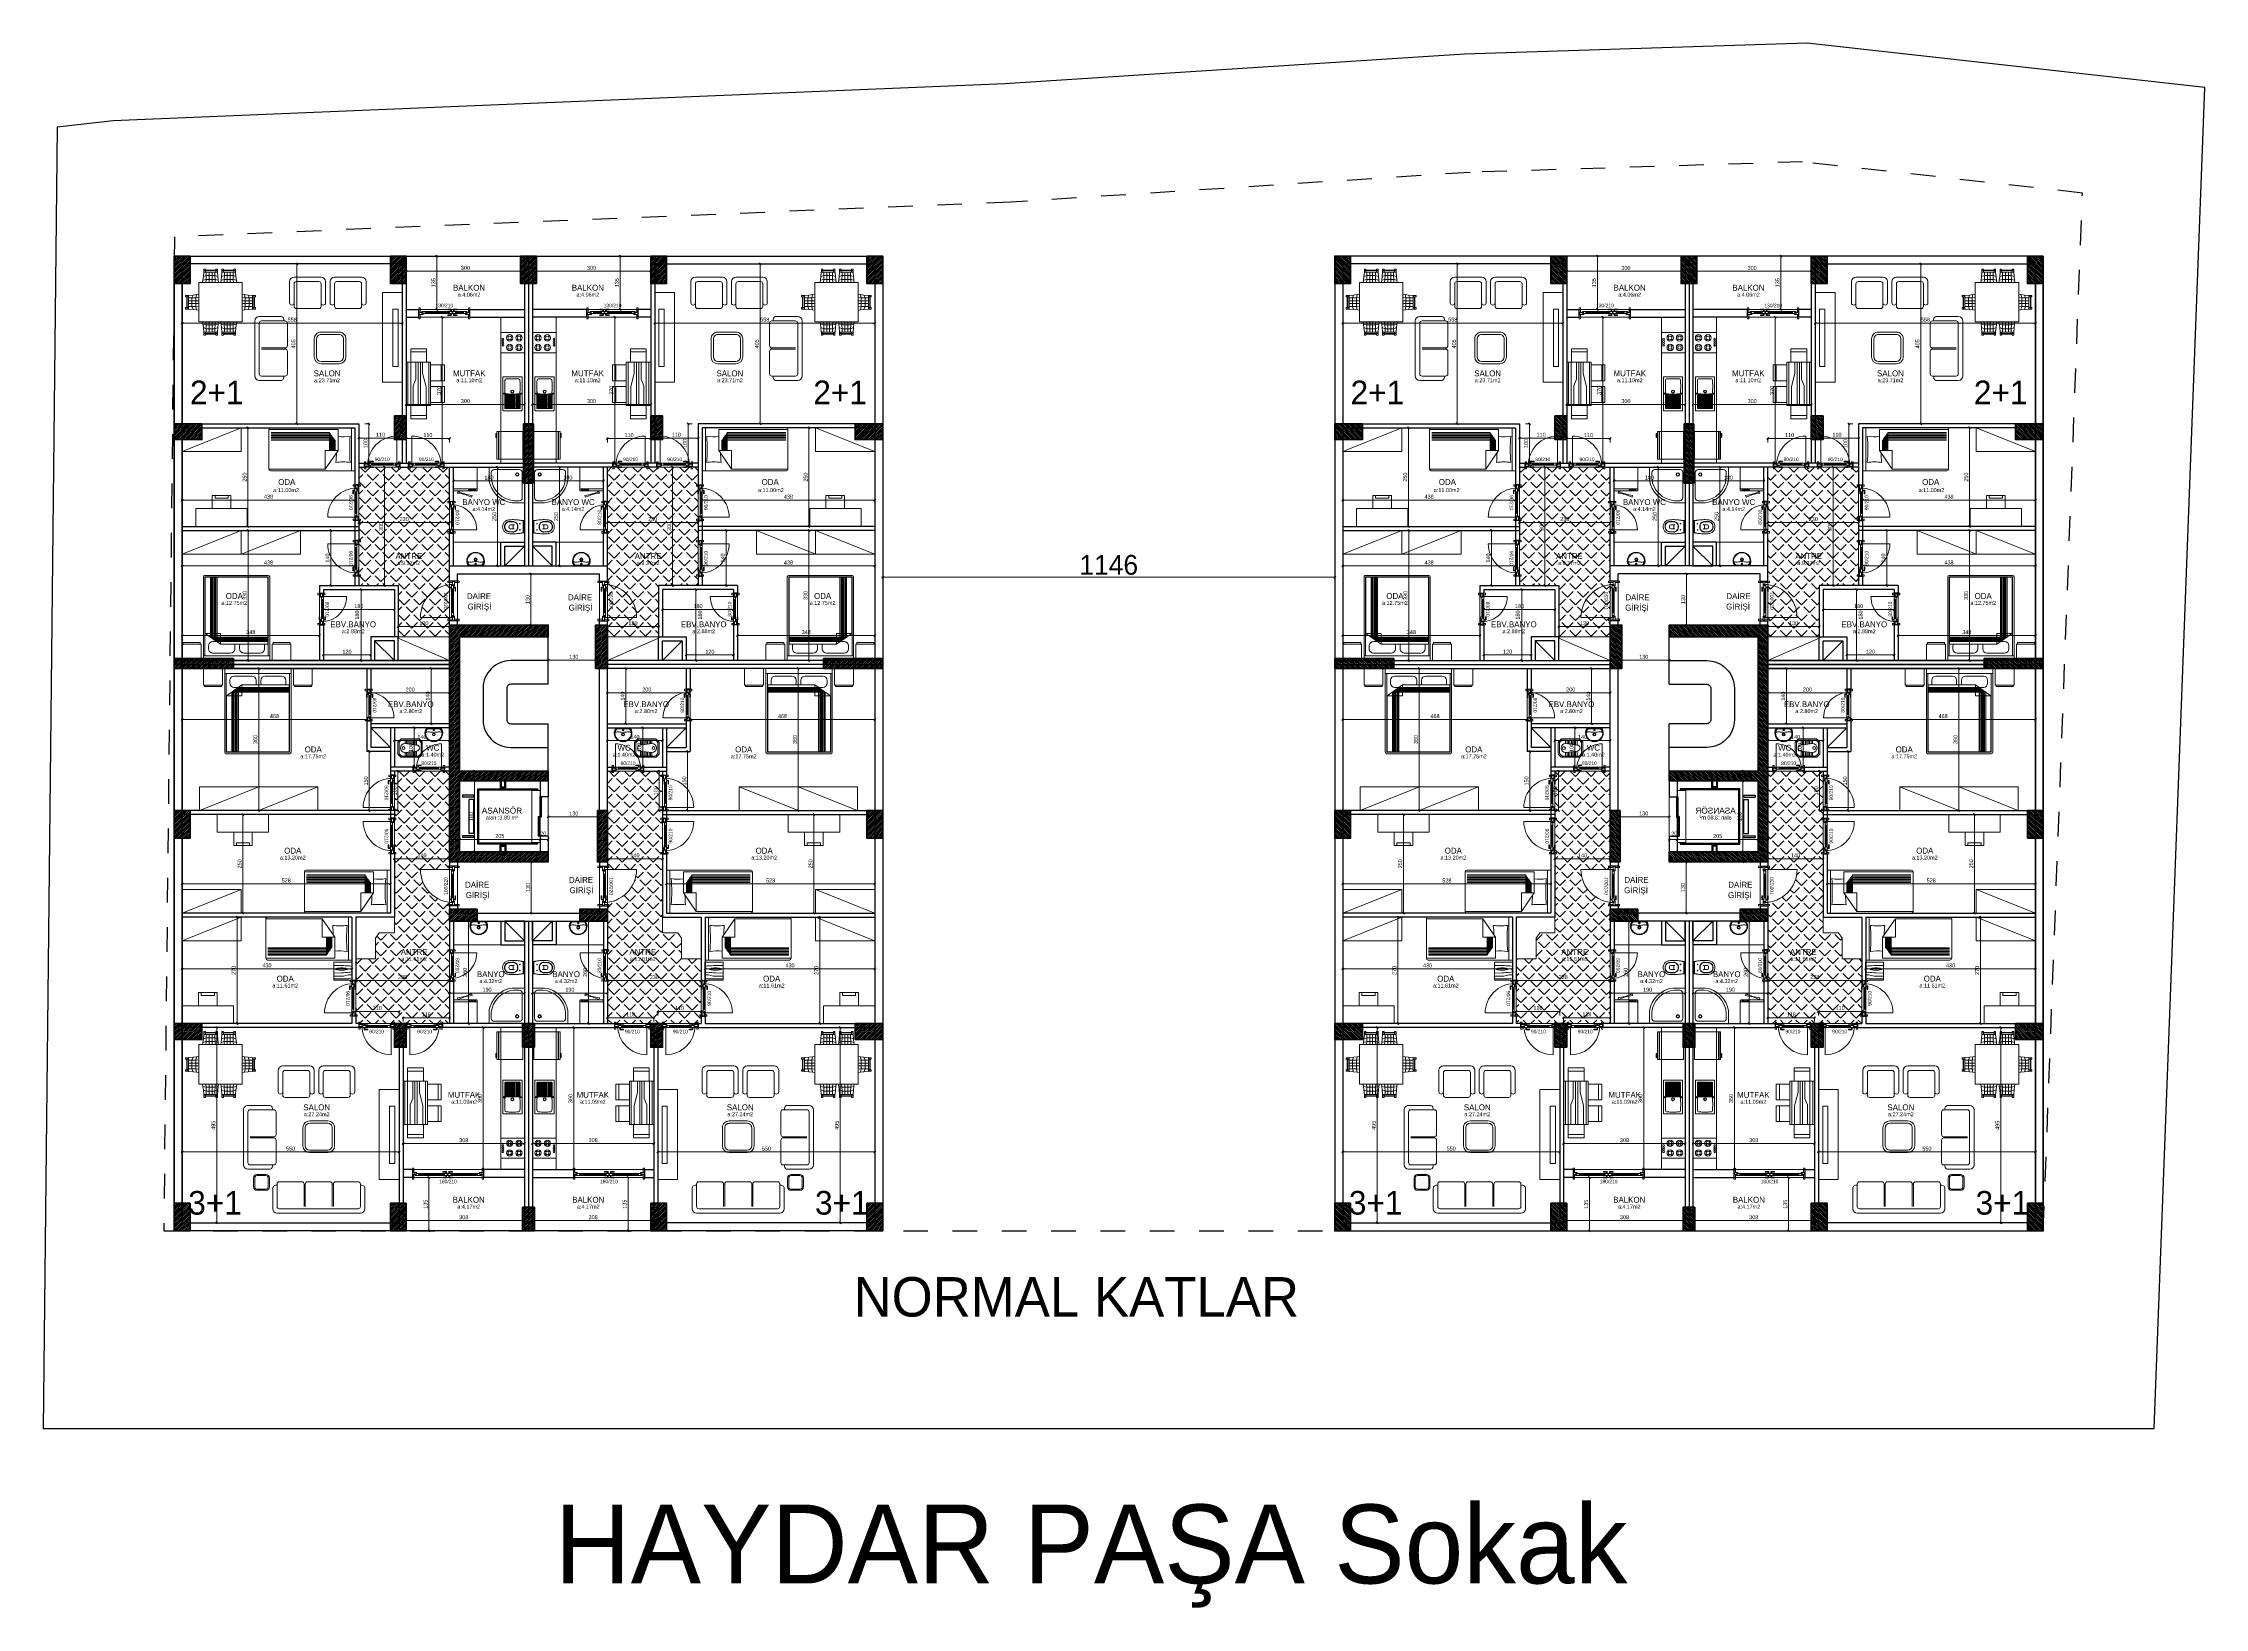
# Model space of a CAD drawing. Header units: centimetres. Extents: x 562865 to 1310255, y -148070 to 32737.
# Drawn here: x 653897 to 659377, y -27850 to -23885 of the extents above; entities that cross this region are included whole.
import ezdxf
from ezdxf.enums import TextEntityAlignment as Align

# ---------------------------------------------------------------- set-up
doc = ezdxf.new("R2010")
doc.units = ezdxf.units.CM
doc.header["$LTSCALE"] = 2.5
doc.linetypes.add('DASHED', pattern=[0.25, 0.125, -0.125])
doc.layers.get('0').update_dxf_attribs({"color": 86})
for name, color, linetype, lineweight in [('1', 126, 'Continuous', 25), ('DUVAR', 4, 'Continuous', 30), ('duvar-kesim', 7, 'Continuous', 0), ('GÖRÜNÜŞLER', 96, 'Continuous', 25), ('ince', 30, 'Continuous', 15), ('iç ölçü', 106, 'Continuous', 18), ('kapi', 9, 'Continuous', 0), ('kolon', 1, 'Continuous', 53), ('TEFRIS', 33, 'Continuous', 0), ('Z_YOL_ADI', 7, 'Continuous', 0)]:
    doc.layers.add(name, color=color, linetype=linetype, lineweight=lineweight)
for name, color, linetype in [('alan', 7, 'Continuous'), ('kapi-yazi', 7, 'Continuous'), ('mahal', 7, 'Continuous'), ('MAKINA', 4, 'Continuous'), ('MERBAS', 231, 'Continuous'), ('MIMARI', 3, 'Continuous'), ('Oda', 7, 'Continuous'), ('tarama', 173, 'Continuous'), ('TARAMA KOLON', 252, 'Continuous')]:
    doc.layers.add(name, color=color, linetype=linetype)
doc.styles.add('MAHALADI', font='arial.ttf')
doc.styles.add('PINAR', font='comic.ttf')
doc.dimstyles.new('TEMİZ ÖLÇÜ', dxfattribs={"dimtxt": 10, "dimasz": 5, "dimexe": 1.8, "dimexo": 0.625, "dimgap": 3, "dimtad": 1, "dimdec": 0, "dimrnd": 0.5, "dimzin": 1, "dimdsep": 46, "dimtxsty": 'PINAR', "dimblk": 'OBLIQUE', "dimcen": 0.9, "dimdle": 2, "dimclrd": 256, "dimclre": 256, "dimclrt": 7, "dimadec": 0, "dimazin": 0, "dimtfac": 1, "dimtdec": 0, "dimtofl": 0, "dimtmove": 2, "dimatfit": 2, "dimfxl": 10, "dimfxlon": 1, "dimlwd": -1, "dimlwe": -1, "dimarcsym": 0})
pattern_1 = [(45, (0, 0), (-19.7565635, 19.7565635), [20.32, -7.62]), (135, (0, 0), (-19.7565635, -19.7565635), [20.32, -7.62])]
pattern_2 = [(45, (-2706.222, -4e-10), (-19.7565635, 19.7565635), [20.32, -7.62]), (135, (-2706.222, -4e-10), (-19.7565635, -19.7565635), [20.32, -7.62])]
pattern_3 = [(45, (2634.17, 4e-10), (-19.7565635, 19.7565635), [20.32, -7.62]), (135, (2634.17, 4e-10), (-19.7565635, -19.7565635), [20.32, -7.62])]
pattern_4 = [(45, (-72.05, 4e-11), (-19.7565635, 19.7565635), [20.32, -7.62]), (135, (-72.05, 4e-11), (-19.7565635, -19.7565635), [20.32, -7.62])]

# ---------------------------------------------------------------- blocks, each defined once
blk = doc.blocks.new('WRTGHBWSTH')
at = {"layer": 'GÖRÜNÜŞLER', "color": 251, "linetype": 'DASHED', "ltscale": 200}
blk.add_lwpolyline([(643862, 7103), (643152.3, 7181.9), (642310, 7155.3), (641146.5, 7079.8), (639025.1, 6992.1), (638997.9, 4472.7), (643762.9, 4472.7)], close=True, dxfattribs=at)
blk = doc.blocks.new('_Oblique')
at = {"color": 0, "linetype": 'ByBlock', "lineweight": -2}
blk.add_line((-0.5, -0.5), (0.5, 0.5), dxfattribs=at)
blk = doc.blocks.new('*D1697')
at = {"layer": 'Defpoints', "color": 0}
for p in [(655455.4, -26684.3), (656005.4, -26694.6), (656005.4, -26704.3)]:
    blk.add_point(p, dxfattribs=at)
at = {"layer": 'iç ölçü'}
for p, q in [((655455.4, -26685), (655455.4, -26696.4)), ((655453.4, -26694.6), (656007.4, -26694.6)), ((656005.4, -26703.7), (656005.4, -26692.8))]:
    blk.add_line(p, q, dxfattribs=at)
at = {"layer": 'iç ölçü', "linetype": 'ByBlock', "xscale": 5, "yscale": 5, "zscale": 5, "rotation": 180}
blk.add_blockref('_Oblique', (655455.4, -26694.6), dxfattribs=at)
at = {"layer": 'iç ölçü', "linetype": 'ByBlock', "xscale": 5, "yscale": 5, "zscale": 5}
blk.add_blockref('_Oblique', (656005.4, -26694.6), dxfattribs=at)
at = {"layer": 'iç ölçü', "color": 7, "insert": (655730.4, -26686.1), "char_height": 10, "attachment_point": 5, "style": 'PINAR'}
blk.add_mtext('550', dxfattribs=at)
blk = doc.blocks.new('*D1698')
at = {"layer": 'Defpoints', "color": 0}
for p in [(655137.3, -26647.7), (655137.3, -26673.2), (655445.4, -26647.7)]:
    blk.add_point(p, dxfattribs=at)
at = {"layer": 'iç ölçü'}
for p, q in [((655447.4, -26673.2), (655135.3, -26673.2)), ((655137.3, -26663.2), (655137.3, -26675)), ((655445.4, -26663.2), (655445.4, -26675))]:
    blk.add_line(p, q, dxfattribs=at)
at = {"layer": 'iç ölçü', "linetype": 'ByBlock', "xscale": 5, "yscale": 5, "zscale": 5, "rotation": 180}
blk.add_blockref('_Oblique', (655137.3, -26673.2), dxfattribs=at)
at = {"layer": 'iç ölçü', "linetype": 'ByBlock', "xscale": 5, "yscale": 5, "zscale": 5}
blk.add_blockref('_Oblique', (655445.4, -26673.2), dxfattribs=at)
at = {"layer": 'iç ölçü', "color": 7, "insert": (655291.4, -26664.8), "char_height": 10, "attachment_point": 5, "style": 'PINAR'}
blk.add_mtext('308', dxfattribs=at)
blk = doc.blocks.new('*D1700')
at = {"layer": 'Defpoints', "color": 0}
for p in [(655212.8, -26109.4), (655212.8, -26369.4), (655279.6, -26369.4)]:
    blk.add_point(p, dxfattribs=at)
at = {"layer": 'iç ölçü'}
for p, q in [((655269.6, -26109.4), (655281.4, -26109.4)), ((655279.6, -26107.4), (655279.6, -26371.4)), ((655269.6, -26369.4), (655281.4, -26369.4))]:
    blk.add_line(p, q, dxfattribs=at)
at = {"layer": 'iç ölçü', "linetype": 'ByBlock', "xscale": 5, "yscale": 5, "zscale": 5}
for p, rotation in [((655279.6, -26109.4), 90), ((655279.6, -26369.4), 270)]:
    blk.add_blockref('_Oblique', p, dxfattribs=dict(at, rotation=rotation))
at = {"layer": 'iç ölçü', "color": 7, "insert": (655271.1, -26239.4), "char_height": 10, "attachment_point": 5, "rotation": 90, "style": 'PINAR'}
blk.add_mtext('260', dxfattribs=at)
blk = doc.blocks.new('*D1701')
at = {"layer": 'Defpoints', "color": 0}
for p in [(655885.4, -26379.4), (655885.4, -26874.6), (655917.8, -26874.6)]:
    blk.add_point(p, dxfattribs=at)
at = {"layer": 'iç ölçü'}
for p, q in [((655907.8, -26379.4), (655919.6, -26379.4)), ((655917.8, -26377.4), (655917.8, -26876.6)), ((655907.8, -26874.6), (655919.6, -26874.6))]:
    blk.add_line(p, q, dxfattribs=at)
at = {"layer": 'iç ölçü', "linetype": 'ByBlock', "xscale": 5, "yscale": 5, "zscale": 5}
for p, rotation in [((655917.8, -26379.4), 90), ((655917.8, -26874.6), 270)]:
    blk.add_blockref('_Oblique', p, dxfattribs=dict(at, rotation=rotation))
at = {"layer": 'iç ölçü', "color": 7, "insert": (655909.2, -26627), "char_height": 10, "attachment_point": 5, "rotation": 90, "style": 'PINAR'}
blk.add_mtext('495', dxfattribs=at)
blk = doc.blocks.new('*D1702')
at = {"layer": 'Defpoints', "color": 0}
for p in [(655371.7, -25469.4), (655371.7, -25609.4), (655374.4, -25609.4)]:
    blk.add_point(p, dxfattribs=at)
at = {"layer": 'iç ölçü'}
for p, q in [((655372.3, -25469.4), (655376.2, -25469.4)), ((655374.4, -25467.4), (655374.4, -25611.4)), ((655372.3, -25609.4), (655376.2, -25609.4))]:
    blk.add_line(p, q, dxfattribs=at)
at = {"layer": 'iç ölçü', "linetype": 'ByBlock', "xscale": 5, "yscale": 5, "zscale": 5}
for p, rotation in [((655374.4, -25469.4), 90), ((655374.4, -25609.4), 270)]:
    blk.add_blockref('_Oblique', p, dxfattribs=dict(at, rotation=rotation))
at = {"layer": 'iç ölçü', "color": 7, "insert": (655366, -25539.4), "char_height": 10, "attachment_point": 5, "rotation": 90, "style": 'PINAR'}
blk.add_mtext('140', dxfattribs=at)
blk = doc.blocks.new('*D1703')
at = {"layer": 'Defpoints', "color": 0}
for p in [(655527.3, -25531.1), (655327.3, -25536.1), (655527.3, -25536.1)]:
    blk.add_point(p, dxfattribs=at)
at = {"layer": 'iç ölçü'}
for p, q in [((655325.3, -25531.1), (655529.3, -25531.1)), ((655327.3, -25535.5), (655327.3, -25529.3)), ((655527.3, -25535.5), (655527.3, -25529.3))]:
    blk.add_line(p, q, dxfattribs=at)
at = {"layer": 'iç ölçü', "linetype": 'ByBlock', "xscale": 5, "yscale": 5, "zscale": 5, "rotation": 180}
blk.add_blockref('_Oblique', (655327.3, -25531.1), dxfattribs=at)
at = {"layer": 'iç ölçü', "linetype": 'ByBlock', "xscale": 5, "yscale": 5, "zscale": 5}
blk.add_blockref('_Oblique', (655527.3, -25531.1), dxfattribs=at)
at = {"layer": 'iç ölçü', "color": 7, "insert": (655427.3, -25522.7), "char_height": 10, "attachment_point": 5, "style": 'PINAR'}
blk.add_mtext('200', dxfattribs=at)
blk = doc.blocks.new('*D1704')
at = {"layer": 'Defpoints', "color": 0}
for p in [(655845.3, -25839.4), (655845.3, -26089.4), (655851.2, -26089.4)]:
    blk.add_point(p, dxfattribs=at)
at = {"layer": 'iç ölçü'}
for p, q in [((655846, -25839.4), (655853, -25839.4)), ((655851.2, -25837.4), (655851.2, -26091.4)), ((655846, -26089.4), (655853, -26089.4))]:
    blk.add_line(p, q, dxfattribs=at)
at = {"layer": 'iç ölçü', "linetype": 'ByBlock', "xscale": 5, "yscale": 5, "zscale": 5}
for p, rotation in [((655851.2, -25839.4), 90), ((655851.2, -26089.4), 270)]:
    blk.add_blockref('_Oblique', p, dxfattribs=dict(at, rotation=rotation))
at = {"layer": 'iç ölçü', "color": 7, "insert": (655842.7, -25964.4), "char_height": 10, "attachment_point": 5, "rotation": 90, "style": 'PINAR'}
blk.add_mtext('250', dxfattribs=at)
blk = doc.blocks.new('*D1705')
at = {"layer": 'Defpoints', "color": 0}
for p in [(655477.3, -26009.4), (656005.4, -26009.4), (656005.4, -26015)]:
    blk.add_point(p, dxfattribs=at)
at = {"layer": 'iç ölçü'}
for p, q in [((655475.3, -26015), (656007.4, -26015)), ((655477.3, -26010), (655477.3, -26016.8)), ((656005.4, -26010), (656005.4, -26016.8))]:
    blk.add_line(p, q, dxfattribs=at)
at = {"layer": 'iç ölçü', "linetype": 'ByBlock', "xscale": 5, "yscale": 5, "zscale": 5, "rotation": 180}
blk.add_blockref('_Oblique', (655477.3, -26015), dxfattribs=at)
at = {"layer": 'iç ölçü', "linetype": 'ByBlock', "xscale": 5, "yscale": 5, "zscale": 5}
blk.add_blockref('_Oblique', (656005.4, -26015), dxfattribs=at)
at = {"layer": 'iç ölçü', "color": 7, "insert": (655741.4, -26006.6), "char_height": 10, "attachment_point": 5, "style": 'PINAR'}
blk.add_mtext('528', dxfattribs=at)
blk = doc.blocks.new('*D1706')
at = {"layer": 'Defpoints', "color": 0}
for p in [(655807, -25469.4), (655811.3, -25469.4), (655807, -25829.4)]:
    blk.add_point(p, dxfattribs=at)
at = {"layer": 'iç ölçü'}
for p, q in [((655807.6, -25469.4), (655813.1, -25469.4)), ((655811.3, -25831.4), (655811.3, -25467.4)), ((655807.6, -25829.4), (655813.1, -25829.4))]:
    blk.add_line(p, q, dxfattribs=at)
at = {"layer": 'iç ölçü', "linetype": 'ByBlock', "xscale": 5, "yscale": 5, "zscale": 5}
for p, rotation in [((655811.3, -25469.4), 90), ((655811.3, -25829.4), 270)]:
    blk.add_blockref('_Oblique', p, dxfattribs=dict(at, rotation=rotation))
at = {"layer": 'iç ölçü', "color": 7, "insert": (655802.8, -25649.4), "char_height": 10, "attachment_point": 5, "rotation": 90, "style": 'PINAR'}
blk.add_mtext('360', dxfattribs=at)
blk = doc.blocks.new('*D1707')
at = {"layer": 'Defpoints', "color": 0}
for p in [(656005.4, -25579.5), (655537.3, -25599.5), (656005.4, -25598.7)]:
    blk.add_point(p, dxfattribs=at)
at = {"layer": 'iç ölçü'}
for p, q in [((656005.4, -25588.7), (656005.4, -25600.5)), ((655535.3, -25598.7), (656007.4, -25598.7)), ((655537.3, -25598.8), (655537.3, -25596.9))]:
    blk.add_line(p, q, dxfattribs=at)
at = {"layer": 'iç ölçü', "linetype": 'ByBlock', "xscale": 5, "yscale": 5, "zscale": 5, "rotation": 180}
blk.add_blockref('_Oblique', (655537.3, -25598.7), dxfattribs=at)
at = {"layer": 'iç ölçü', "linetype": 'ByBlock', "xscale": 5, "yscale": 5, "zscale": 5}
blk.add_blockref('_Oblique', (656005.4, -25598.7), dxfattribs=at)
at = {"layer": 'iç ölçü', "color": 7, "insert": (655771.4, -25590.2), "char_height": 10, "attachment_point": 5, "style": 'PINAR'}
blk.add_mtext('468', dxfattribs=at)
blk = doc.blocks.new('*D1708')
at = {"layer": 'Defpoints', "color": 0}
for p in [(655838.4, -26099.4), (655838.4, -26369.4), (655866, -26369.4)]:
    blk.add_point(p, dxfattribs=at)
at = {"layer": 'iç ölçü'}
for p, q in [((655856, -26099.4), (655867.8, -26099.4)), ((655866, -26097.4), (655866, -26371.4)), ((655856, -26369.4), (655867.8, -26369.4))]:
    blk.add_line(p, q, dxfattribs=at)
at = {"layer": 'iç ölçü', "linetype": 'ByBlock', "xscale": 5, "yscale": 5, "zscale": 5}
for p, rotation in [((655866, -26099.4), 90), ((655866, -26369.4), 270)]:
    blk.add_blockref('_Oblique', p, dxfattribs=dict(at, rotation=rotation))
at = {"layer": 'iç ölçü', "color": 7, "insert": (655857.5, -26234.4), "char_height": 10, "attachment_point": 5, "rotation": 90, "style": 'PINAR'}
blk.add_mtext('270', dxfattribs=at)
blk = doc.blocks.new('*D1709')
at = {"layer": 'Defpoints', "color": 0}
for p in [(656005.4, -26230.3), (655575.4, -26261.1), (656005.4, -26252.9)]:
    blk.add_point(p, dxfattribs=at)
at = {"layer": 'iç ölçü'}
for p, q in [((655573.4, -26230.3), (656007.4, -26230.3)), ((655575.4, -26240.3), (655575.4, -26228.5)), ((656005.4, -26240.3), (656005.4, -26228.5))]:
    blk.add_line(p, q, dxfattribs=at)
at = {"layer": 'iç ölçü', "linetype": 'ByBlock', "xscale": 5, "yscale": 5, "zscale": 5, "rotation": 180}
blk.add_blockref('_Oblique', (655575.4, -26230.3), dxfattribs=at)
at = {"layer": 'iç ölçü', "linetype": 'ByBlock', "xscale": 5, "yscale": 5, "zscale": 5}
blk.add_blockref('_Oblique', (656005.4, -26230.3), dxfattribs=at)
at = {"layer": 'iç ölçü', "color": 7, "insert": (655790.4, -26221.9), "char_height": 10, "attachment_point": 5, "style": 'PINAR'}
blk.add_mtext('430', dxfattribs=at)
blk = doc.blocks.new('*D1710')
at = {"layer": 'Defpoints', "color": 0}
for p in [(655565.4, -26338.5), (655455.4, -26369.4), (655565.4, -26369.4)]:
    blk.add_point(p, dxfattribs=at)
at = {"layer": 'iç ölçü'}
for p, q in [((655453.4, -26338.5), (655567.4, -26338.5)), ((655455.4, -26348.5), (655455.4, -26336.7)), ((655565.4, -26348.5), (655565.4, -26336.7))]:
    blk.add_line(p, q, dxfattribs=at)
at = {"layer": 'iç ölçü', "linetype": 'ByBlock', "xscale": 5, "yscale": 5, "zscale": 5, "rotation": 180}
blk.add_blockref('_Oblique', (655455.4, -26338.5), dxfattribs=at)
at = {"layer": 'iç ölçü', "linetype": 'ByBlock', "xscale": 5, "yscale": 5, "zscale": 5}
blk.add_blockref('_Oblique', (655565.4, -26338.5), dxfattribs=at)
at = {"layer": 'iç ölçü', "color": 7, "insert": (655510.4, -26330.1), "char_height": 10, "attachment_point": 5, "style": 'PINAR'}
blk.add_mtext('110', dxfattribs=at)
blk = doc.blocks.new('*D1711')
at = {"layer": 'Defpoints', "color": 0}
for p in [(655327.3, -26354.3), (655327.3, -26369.4), (655445.4, -26369.4)]:
    blk.add_point(p, dxfattribs=at)
at = {"layer": 'iç ölçü'}
for p, q in [((655447.4, -26354.3), (655325.3, -26354.3)), ((655327.3, -26364.3), (655327.3, -26352.5)), ((655445.4, -26364.3), (655445.4, -26352.5))]:
    blk.add_line(p, q, dxfattribs=at)
at = {"layer": 'iç ölçü', "linetype": 'ByBlock', "xscale": 5, "yscale": 5, "zscale": 5, "rotation": 180}
blk.add_blockref('_Oblique', (655327.3, -26354.3), dxfattribs=at)
at = {"layer": 'iç ölçü', "linetype": 'ByBlock', "xscale": 5, "yscale": 5, "zscale": 5}
blk.add_blockref('_Oblique', (655445.4, -26354.3), dxfattribs=at)
at = {"layer": 'iç ölçü', "color": 7, "insert": (655386.4, -26345.9), "char_height": 10, "attachment_point": 5, "style": 'PINAR'}
blk.add_mtext('118', dxfattribs=at)
blk = doc.blocks.new('*D1712')
at = {"layer": 'Defpoints', "color": 0}
for p in [(655467.3, -25948.2), (655467.3, -25951.4), (655327.3, -26028.2)]:
    blk.add_point(p, dxfattribs=at)
at = {"layer": 'iç ölçü'}
for p, q in [((655325.3, -25951.4), (655469.3, -25951.4)), ((655327.3, -25961.4), (655327.3, -25949.6)), ((655467.3, -25948.8), (655467.3, -25953.2))]:
    blk.add_line(p, q, dxfattribs=at)
at = {"layer": 'iç ölçü', "linetype": 'ByBlock', "xscale": 5, "yscale": 5, "zscale": 5, "rotation": 180}
blk.add_blockref('_Oblique', (655327.3, -25951.4), dxfattribs=at)
at = {"layer": 'iç ölçü', "linetype": 'ByBlock', "xscale": 5, "yscale": 5, "zscale": 5}
blk.add_blockref('_Oblique', (655467.3, -25951.4), dxfattribs=at)
at = {"layer": 'iç ölçü', "color": 7, "insert": (655397.3, -25942.9), "char_height": 10, "attachment_point": 5, "style": 'PINAR'}
blk.add_mtext('140', dxfattribs=at)
blk = doc.blocks.new('*D1714')
at = {"layer": 'Defpoints', "color": 0}
for p in [(655137.3, -26253.7), (655327.3, -26253.7), (655327.3, -26292.1)]:
    blk.add_point(p, dxfattribs=at)
at = {"layer": 'iç ölçü'}
for p, q in [((655135.3, -26292.1), (655329.3, -26292.1)), ((655137.3, -26282.1), (655137.3, -26293.9)), ((655327.3, -26282.1), (655327.3, -26293.9))]:
    blk.add_line(p, q, dxfattribs=at)
at = {"layer": 'iç ölçü', "linetype": 'ByBlock', "xscale": 5, "yscale": 5, "zscale": 5, "rotation": 180}
blk.add_blockref('_Oblique', (655137.3, -26292.1), dxfattribs=at)
at = {"layer": 'iç ölçü', "linetype": 'ByBlock', "xscale": 5, "yscale": 5, "zscale": 5}
blk.add_blockref('_Oblique', (655327.3, -26292.1), dxfattribs=at)
at = {"layer": 'iç ölçü', "color": 7, "insert": (655232.3, -26283.5), "char_height": 10, "attachment_point": 5, "style": 'PINAR'}
blk.add_mtext('190', dxfattribs=at)
blk = doc.blocks.new('*D1715')
at = {"layer": 'Defpoints', "color": 0}
for p in [(655224, -26379.4), (655224, -26739.4), (655242.2, -26739.4)]:
    blk.add_point(p, dxfattribs=at)
at = {"layer": 'iç ölçü'}
for p, q in [((655232.2, -26379.4), (655244, -26379.4)), ((655242.2, -26377.4), (655242.2, -26741.4)), ((655232.2, -26739.4), (655244, -26739.4))]:
    blk.add_line(p, q, dxfattribs=at)
at = {"layer": 'iç ölçü', "linetype": 'ByBlock', "xscale": 5, "yscale": 5, "zscale": 5}
for p, rotation in [((655242.2, -26379.4), 90), ((655242.2, -26739.4), 270)]:
    blk.add_blockref('_Oblique', p, dxfattribs=dict(at, rotation=rotation))
at = {"layer": 'iç ölçü', "color": 7, "insert": (655233.7, -26559.4), "char_height": 10, "attachment_point": 5, "rotation": 90, "style": 'PINAR'}
blk.add_mtext('360', dxfattribs=at)
blk = doc.blocks.new('*D1716')
at = {"layer": 'Defpoints', "color": 0}
for p in [(655347.6, -26759.4), (655347.6, -26894.6), (655379.7, -26894.6)]:
    blk.add_point(p, dxfattribs=at)
at = {"layer": 'iç ölçü'}
for p, q in [((655369.7, -26759.4), (655381.5, -26759.4)), ((655379.7, -26757.4), (655379.7, -26896.6)), ((655369.7, -26894.6), (655381.5, -26894.6))]:
    blk.add_line(p, q, dxfattribs=at)
at = {"layer": 'iç ölçü', "linetype": 'ByBlock', "xscale": 5, "yscale": 5, "zscale": 5}
for p, rotation in [((655379.7, -26759.4), 90), ((655379.7, -26894.6), 270)]:
    blk.add_blockref('_Oblique', p, dxfattribs=dict(at, rotation=rotation))
at = {"layer": 'iç ölçü', "color": 7, "insert": (655371.2, -26827), "char_height": 10, "attachment_point": 5, "rotation": 90, "style": 'PINAR'}
blk.add_mtext('135', dxfattribs=at)
blk = doc.blocks.new('*D1717')
at = {"layer": 'Defpoints', "color": 0}
for p in [(655327.3, -26248.8), (655565.4, -26258.8), (655565.4, -26259.7)]:
    blk.add_point(p, dxfattribs=at)
at = {"layer": 'iç ölçü'}
for p, q in [((655325.3, -26259.7), (655567.4, -26259.7)), ((655327.3, -26249.7), (655327.3, -26261.5)), ((655565.4, -26259.4), (655565.4, -26261.5))]:
    blk.add_line(p, q, dxfattribs=at)
at = {"layer": 'iç ölçü', "linetype": 'ByBlock', "xscale": 5, "yscale": 5, "zscale": 5, "rotation": 180}
blk.add_blockref('_Oblique', (655327.3, -26259.7), dxfattribs=at)
at = {"layer": 'iç ölçü', "linetype": 'ByBlock', "xscale": 5, "yscale": 5, "zscale": 5}
blk.add_blockref('_Oblique', (655565.4, -26259.7), dxfattribs=at)
at = {"layer": 'iç ölçü', "color": 7, "insert": (655446.4, -26251.3), "char_height": 10, "attachment_point": 5, "style": 'PINAR'}
blk.add_mtext('238', dxfattribs=at)
blk = doc.blocks.new('*D1718')
at = {"layer": 'Defpoints', "color": 0}
for p in [(655495.6, -25679.4), (655510.2, -25829.4), (655530.9, -25829.4)]:
    blk.add_point(p, dxfattribs=at)
at = {"layer": 'iç ölçü'}
for p, q in [((655520.9, -25679.4), (655532.7, -25679.4)), ((655530.9, -25677.4), (655530.9, -25831.4)), ((655520.9, -25829.4), (655532.7, -25829.4))]:
    blk.add_line(p, q, dxfattribs=at)
at = {"layer": 'iç ölçü', "linetype": 'ByBlock', "xscale": 5, "yscale": 5, "zscale": 5}
for p, rotation in [((655530.9, -25679.4), 90), ((655530.9, -25829.4), 270)]:
    blk.add_blockref('_Oblique', p, dxfattribs=dict(at, rotation=rotation))
at = {"layer": 'iç ölçü', "color": 7, "insert": (655522.4, -25754.4), "char_height": 10, "attachment_point": 5, "rotation": 90, "style": 'PINAR'}
blk.add_mtext('150', dxfattribs=at)
blk = doc.blocks.new('*D1719')
at = {"layer": 'Defpoints', "color": 0}
for p in [(655422.3, -25619.4), (655416.9, -25719.4), (655422.3, -25719.4)]:
    blk.add_point(p, dxfattribs=at)
at = {"layer": 'iç ölçü'}
for p, q in [((655421.7, -25619.4), (655415.1, -25619.4)), ((655416.9, -25617.4), (655416.9, -25721.4)), ((655421.7, -25719.4), (655415.1, -25719.4))]:
    blk.add_line(p, q, dxfattribs=at)
at = {"layer": 'iç ölçü', "linetype": 'ByBlock', "xscale": 5, "yscale": 5, "zscale": 5}
for p, rotation in [((655416.9, -25619.4), 90), ((655416.9, -25719.4), 270)]:
    blk.add_blockref('_Oblique', p, dxfattribs=dict(at, rotation=rotation))
at = {"layer": 'iç ölçü', "color": 7, "insert": (655408.5, -25669.4), "char_height": 10, "attachment_point": 5, "rotation": 90, "style": 'PINAR'}
blk.add_mtext('100', dxfattribs=at)
blk = doc.blocks.new('*D1720')
at = {"layer": 'Defpoints', "color": 0}
for p in [(655327.3, -25640), (655467.3, -25640), (655467.3, -25651.5)]:
    blk.add_point(p, dxfattribs=at)
at = {"layer": 'iç ölçü'}
for p, q in [((655327.3, -25641.5), (655327.3, -25653.3)), ((655467.3, -25641.5), (655467.3, -25653.3)), ((655325.3, -25651.5), (655469.3, -25651.5))]:
    blk.add_line(p, q, dxfattribs=at)
at = {"layer": 'iç ölçü', "linetype": 'ByBlock', "xscale": 5, "yscale": 5, "zscale": 5, "rotation": 180}
blk.add_blockref('_Oblique', (655327.3, -25651.5), dxfattribs=at)
at = {"layer": 'iç ölçü', "linetype": 'ByBlock', "xscale": 5, "yscale": 5, "zscale": 5}
blk.add_blockref('_Oblique', (655467.3, -25651.5), dxfattribs=at)
at = {"layer": 'iç ölçü', "color": 7, "insert": (655397.3, -25643.1), "char_height": 10, "attachment_point": 5, "style": 'PINAR'}
blk.add_mtext('140', dxfattribs=at)
blk = doc.blocks.new('*D1721')
at = {"layer": 'Defpoints', "color": 0}
for p in [(655477.3, -25729.4), (655458.3, -25829.4), (655477.3, -25829.4)]:
    blk.add_point(p, dxfattribs=at)
at = {"layer": 'iç ölçü'}
for p, q in [((655468.3, -25729.4), (655456.5, -25729.4)), ((655458.3, -25727.4), (655458.3, -25831.4)), ((655468.3, -25829.4), (655456.5, -25829.4))]:
    blk.add_line(p, q, dxfattribs=at)
at = {"layer": 'iç ölçü', "linetype": 'ByBlock', "xscale": 5, "yscale": 5, "zscale": 5}
for p, rotation in [((655458.3, -25729.4), 90), ((655458.3, -25829.4), 270)]:
    blk.add_blockref('_Oblique', p, dxfattribs=dict(at, rotation=rotation))
at = {"layer": 'iç ölçü', "color": 7, "insert": (655449.9, -25779.4), "char_height": 10, "attachment_point": 5, "rotation": 90, "style": 'PINAR'}
blk.add_mtext('100', dxfattribs=at)
blk = doc.blocks.new('*D1722')
at = {"layer": 'Defpoints', "color": 0}
for p in [(655457.3, -25265.1), (655327.3, -25320.1), (655457.3, -25363.1)]:
    blk.add_point(p, dxfattribs=at)
at = {"layer": 'iç ölçü'}
for p, q in [((655325.3, -25363.1), (655459.3, -25363.1)), ((655327.3, -25353.1), (655327.3, -25364.9)), ((655457.3, -25353.1), (655457.3, -25364.9))]:
    blk.add_line(p, q, dxfattribs=at)
at = {"layer": 'iç ölçü', "linetype": 'ByBlock', "xscale": 5, "yscale": 5, "zscale": 5, "rotation": 180}
blk.add_blockref('_Oblique', (655327.3, -25363.1), dxfattribs=at)
at = {"layer": 'iç ölçü', "linetype": 'ByBlock', "xscale": 5, "yscale": 5, "zscale": 5}
blk.add_blockref('_Oblique', (655457.3, -25363.1), dxfattribs=at)
at = {"layer": 'iç ölçü', "color": 7, "insert": (655392.3, -25354.7), "char_height": 10, "attachment_point": 5, "style": 'PINAR'}
blk.add_mtext('130', dxfattribs=at)
blk = doc.blocks.new('*D1723')
at = {"layer": 'Defpoints', "color": 0}
for p in [(655205.7, -24959.4), (655227.3, -24959.4), (655227.3, -25209.4)]:
    blk.add_point(p, dxfattribs=at)
at = {"layer": 'iç ölçü'}
for p, q in [((655215.7, -24959.4), (655203.9, -24959.4)), ((655205.7, -25211.4), (655205.7, -24957.4)), ((655215.7, -25209.4), (655203.9, -25209.4))]:
    blk.add_line(p, q, dxfattribs=at)
at = {"layer": 'iç ölçü', "linetype": 'ByBlock', "xscale": 5, "yscale": 5, "zscale": 5}
for p, rotation in [((655205.7, -24959.4), 90), ((655205.7, -25209.4), 270)]:
    blk.add_blockref('_Oblique', p, dxfattribs=dict(at, rotation=rotation))
at = {"layer": 'iç ölçü', "color": 7, "insert": (655197.2, -25084.4), "char_height": 10, "attachment_point": 5, "rotation": 90, "style": 'PINAR'}
blk.add_mtext('250', dxfattribs=at)
blk = doc.blocks.new('*D1724')
at = {"layer": 'Defpoints', "color": 0}
for p in [(655137.3, -25018.9), (655317.3, -24994.1), (655317.3, -25018.9)]:
    blk.add_point(p, dxfattribs=at)
at = {"layer": 'iç ölçü'}
for p, q in [((655135.3, -24994.1), (655319.3, -24994.1)), ((655137.3, -25004.1), (655137.3, -24992.3)), ((655317.3, -25004.1), (655317.3, -24992.3))]:
    blk.add_line(p, q, dxfattribs=at)
at = {"layer": 'iç ölçü', "linetype": 'ByBlock', "xscale": 5, "yscale": 5, "zscale": 5, "rotation": 180}
blk.add_blockref('_Oblique', (655137.3, -24994.1), dxfattribs=at)
at = {"layer": 'iç ölçü', "linetype": 'ByBlock', "xscale": 5, "yscale": 5, "zscale": 5}
blk.add_blockref('_Oblique', (655317.3, -24994.1), dxfattribs=at)
at = {"layer": 'iç ölçü', "color": 7, "insert": (655227.3, -24985.6), "char_height": 10, "attachment_point": 5, "style": 'PINAR'}
blk.add_mtext('180', dxfattribs=at)
blk = doc.blocks.new('*D1725')
at = {"layer": 'Defpoints', "color": 0}
for p in [(655706.9, -24444.1), (655706.9, -24849.4), (655714.9, -24849.4)]:
    blk.add_point(p, dxfattribs=at)
at = {"layer": 'iç ölçü'}
for p, q in [((655707.5, -24444.1), (655716.7, -24444.1)), ((655714.9, -24442.1), (655714.9, -24851.4)), ((655707.5, -24849.4), (655716.7, -24849.4))]:
    blk.add_line(p, q, dxfattribs=at)
at = {"layer": 'iç ölçü', "linetype": 'ByBlock', "xscale": 5, "yscale": 5, "zscale": 5}
for p, rotation in [((655714.9, -24444.1), 90), ((655714.9, -24849.4), 270)]:
    blk.add_blockref('_Oblique', p, dxfattribs=dict(at, rotation=rotation))
at = {"layer": 'iç ölçü', "color": 7, "insert": (655706.4, -24646.8), "char_height": 10, "attachment_point": 5, "rotation": 90, "style": 'PINAR'}
blk.add_mtext('405', dxfattribs=at)
blk = doc.blocks.new('*D1726')
at = {"layer": 'Defpoints', "color": 0}
for p in [(656005.4, -24594.1), (655447.3, -24610.1), (656005.4, -24610.1)]:
    blk.add_point(p, dxfattribs=at)
at = {"layer": 'iç ölçü'}
for p, q in [((655445.3, -24594.1), (656007.4, -24594.1)), ((655447.3, -24604.1), (655447.3, -24592.3)), ((656005.4, -24604.1), (656005.4, -24592.3))]:
    blk.add_line(p, q, dxfattribs=at)
at = {"layer": 'iç ölçü', "linetype": 'ByBlock', "xscale": 5, "yscale": 5, "zscale": 5, "rotation": 180}
blk.add_blockref('_Oblique', (655447.3, -24594.1), dxfattribs=at)
at = {"layer": 'iç ölçü', "linetype": 'ByBlock', "xscale": 5, "yscale": 5, "zscale": 5}
blk.add_blockref('_Oblique', (656005.4, -24594.1), dxfattribs=at)
at = {"layer": 'iç ölçü', "color": 7, "insert": (655726.4, -24585.6), "char_height": 10, "attachment_point": 5, "style": 'PINAR'}
blk.add_mtext('558', dxfattribs=at)
blk = doc.blocks.new('*D1727')
at = {"layer": 'Defpoints', "color": 0}
for p in [(655437.3, -24886.4), (655327.3, -24977.6), (655437.3, -24933.9)]:
    blk.add_point(p, dxfattribs=at)
at = {"layer": 'iç ölçü'}
for p, q in [((655325.3, -24886.4), (655439.3, -24886.4)), ((655327.3, -24896.4), (655327.3, -24884.6)), ((655437.3, -24896.4), (655437.3, -24884.6))]:
    blk.add_line(p, q, dxfattribs=at)
at = {"layer": 'iç ölçü', "linetype": 'ByBlock', "xscale": 5, "yscale": 5, "zscale": 5, "rotation": 180}
blk.add_blockref('_Oblique', (655327.3, -24886.4), dxfattribs=at)
at = {"layer": 'iç ölçü', "linetype": 'ByBlock', "xscale": 5, "yscale": 5, "zscale": 5}
blk.add_blockref('_Oblique', (655437.3, -24886.4), dxfattribs=at)
at = {"layer": 'iç ölçü', "color": 7, "insert": (655382.3, -24878), "char_height": 10, "attachment_point": 5, "style": 'PINAR'}
blk.add_mtext('110', dxfattribs=at)
blk = doc.blocks.new('*D1728')
at = {"layer": 'Defpoints', "color": 0}
for p in [(655557.3, -24885.3), (655447.3, -24949.2), (655557.3, -24993)]:
    blk.add_point(p, dxfattribs=at)
at = {"layer": 'iç ölçü'}
for p, q in [((655445.3, -24885.3), (655559.3, -24885.3)), ((655447.3, -24895.3), (655447.3, -24883.5)), ((655557.3, -24895.3), (655557.3, -24883.5))]:
    blk.add_line(p, q, dxfattribs=at)
at = {"layer": 'iç ölçü', "linetype": 'ByBlock', "xscale": 5, "yscale": 5, "zscale": 5, "rotation": 180}
blk.add_blockref('_Oblique', (655447.3, -24885.3), dxfattribs=at)
at = {"layer": 'iç ölçü', "linetype": 'ByBlock', "xscale": 5, "yscale": 5, "zscale": 5}
blk.add_blockref('_Oblique', (655557.3, -24885.3), dxfattribs=at)
at = {"layer": 'iç ölçü', "color": 7, "insert": (655502.3, -24876.9), "char_height": 10, "attachment_point": 5, "style": 'PINAR'}
blk.add_mtext('110', dxfattribs=at)
blk = doc.blocks.new('*D1729')
at = {"layer": 'Defpoints', "color": 0}
for p in [(655857.5, -24859.4), (655838.5, -25109.4), (655857.5, -25109.4)]:
    blk.add_point(p, dxfattribs=at)
at = {"layer": 'iç ölçü'}
for p, q in [((655848.5, -24859.4), (655836.7, -24859.4)), ((655838.5, -24857.4), (655838.5, -25111.4)), ((655848.5, -25109.4), (655836.7, -25109.4))]:
    blk.add_line(p, q, dxfattribs=at)
at = {"layer": 'iç ölçü', "linetype": 'ByBlock', "xscale": 5, "yscale": 5, "zscale": 5}
for p, rotation in [((655838.5, -24859.4), 90), ((655838.5, -25109.4), 270)]:
    blk.add_blockref('_Oblique', p, dxfattribs=dict(at, rotation=rotation))
at = {"layer": 'iç ölçü', "color": 7, "insert": (655830, -24984.4), "char_height": 10, "attachment_point": 5, "rotation": 90, "style": 'PINAR'}
blk.add_mtext('250', dxfattribs=at)
blk = doc.blocks.new('*D1730')
at = {"layer": 'Defpoints', "color": 0}
for p in [(655567.3, -25014.4), (656005.4, -25014.4), (656005.4, -25042.5)]:
    blk.add_point(p, dxfattribs=at)
at = {"layer": 'iç ölçü'}
for p, q in [((655565.3, -25042.5), (656007.4, -25042.5)), ((655567.3, -25032.5), (655567.3, -25044.3)), ((656005.4, -25032.5), (656005.4, -25044.3))]:
    blk.add_line(p, q, dxfattribs=at)
at = {"layer": 'iç ölçü', "linetype": 'ByBlock', "xscale": 5, "yscale": 5, "zscale": 5, "rotation": 180}
blk.add_blockref('_Oblique', (655567.3, -25042.5), dxfattribs=at)
at = {"layer": 'iç ölçü', "linetype": 'ByBlock', "xscale": 5, "yscale": 5, "zscale": 5}
blk.add_blockref('_Oblique', (656005.4, -25042.5), dxfattribs=at)
at = {"layer": 'iç ölçü', "color": 7, "insert": (655786.4, -25034), "char_height": 10, "attachment_point": 5, "style": 'PINAR'}
blk.add_mtext('438', dxfattribs=at)
blk = doc.blocks.new('*D1731')
at = {"layer": 'Defpoints', "color": 0}
for p in [(655811.8, -25119.4), (655811.8, -25449.4), (655838.1, -25449.4)]:
    blk.add_point(p, dxfattribs=at)
at = {"layer": 'iç ölçü'}
for p, q in [((655828.1, -25119.4), (655839.9, -25119.4)), ((655838.1, -25117.4), (655838.1, -25451.4)), ((655828.1, -25449.4), (655839.9, -25449.4))]:
    blk.add_line(p, q, dxfattribs=at)
at = {"layer": 'iç ölçü', "linetype": 'ByBlock', "xscale": 5, "yscale": 5, "zscale": 5}
for p, rotation in [((655838.1, -25119.4), 90), ((655838.1, -25449.4), 270)]:
    blk.add_blockref('_Oblique', p, dxfattribs=dict(at, rotation=rotation))
at = {"layer": 'iç ölçü', "color": 7, "insert": (655829.7, -25284.4), "char_height": 10, "attachment_point": 5, "rotation": 90, "style": 'PINAR'}
blk.add_mtext('330', dxfattribs=at)
blk = doc.blocks.new('*D1732')
at = {"layer": 'Defpoints', "color": 0}
for p in [(655567.3, -25200.8), (656005.4, -25200.8), (656005.4, -25209.2)]:
    blk.add_point(p, dxfattribs=at)
at = {"layer": 'iç ölçü'}
for p, q in [((655567.3, -25201.4), (655567.3, -25211)), ((656005.4, -25201.4), (656005.4, -25211)), ((655565.3, -25209.2), (656007.4, -25209.2))]:
    blk.add_line(p, q, dxfattribs=at)
at = {"layer": 'iç ölçü', "linetype": 'ByBlock', "xscale": 5, "yscale": 5, "zscale": 5, "rotation": 180}
blk.add_blockref('_Oblique', (655567.3, -25209.2), dxfattribs=at)
at = {"layer": 'iç ölçü', "linetype": 'ByBlock', "xscale": 5, "yscale": 5, "zscale": 5}
blk.add_blockref('_Oblique', (656005.4, -25209.2), dxfattribs=at)
at = {"layer": 'iç ölçü', "color": 7, "insert": (655786.4, -25200.8), "char_height": 10, "attachment_point": 5, "style": 'PINAR'}
blk.add_mtext('438', dxfattribs=at)
blk = doc.blocks.new('*D1733')
at = {"layer": 'Defpoints', "color": 0}
for p in [(655355.5, -24424.1), (655355.5, -24559.4), (655359.8, -24559.4)]:
    blk.add_point(p, dxfattribs=at)
at = {"layer": 'iç ölçü'}
for p, q in [((655356.1, -24424.1), (655361.6, -24424.1)), ((655359.8, -24422.1), (655359.8, -24561.4)), ((655356.1, -24559.4), (655361.6, -24559.4))]:
    blk.add_line(p, q, dxfattribs=at)
at = {"layer": 'iç ölçü', "linetype": 'ByBlock', "xscale": 5, "yscale": 5, "zscale": 5}
for p, rotation in [((655359.8, -24424.1), 90), ((655359.8, -24559.4), 270)]:
    blk.add_blockref('_Oblique', p, dxfattribs=dict(at, rotation=rotation))
at = {"layer": 'iç ölçü', "color": 7, "insert": (655351.4, -24491.8), "char_height": 10, "attachment_point": 5, "rotation": 90, "style": 'PINAR'}
blk.add_mtext('135', dxfattribs=at)
blk = doc.blocks.new('*D1734')
at = {"layer": 'Defpoints', "color": 0}
for p in [(655437.3, -24462.5), (655137.3, -24559.4), (655437.3, -24559.4)]:
    blk.add_point(p, dxfattribs=at)
at = {"layer": 'iç ölçü'}
for p, q in [((655135.3, -24462.5), (655439.3, -24462.5)), ((655137.3, -24472.5), (655137.3, -24460.7)), ((655437.3, -24472.5), (655437.3, -24460.7))]:
    blk.add_line(p, q, dxfattribs=at)
at = {"layer": 'iç ölçü', "linetype": 'ByBlock', "xscale": 5, "yscale": 5, "zscale": 5, "rotation": 180}
blk.add_blockref('_Oblique', (655137.3, -24462.5), dxfattribs=at)
at = {"layer": 'iç ölçü', "linetype": 'ByBlock', "xscale": 5, "yscale": 5, "zscale": 5}
blk.add_blockref('_Oblique', (655437.3, -24462.5), dxfattribs=at)
at = {"layer": 'iç ölçü', "color": 7, "insert": (655287.3, -24454.1), "char_height": 10, "attachment_point": 5, "style": 'PINAR'}
blk.add_mtext('300', dxfattribs=at)
blk = doc.blocks.new('*D1735')
at = {"layer": 'Defpoints', "color": 0}
for p in [(655331.4, -24579.4), (655331.4, -24949.4), (655346, -24949.4)]:
    blk.add_point(p, dxfattribs=at)
at = {"layer": 'iç ölçü'}
for p, q in [((655336, -24579.4), (655347.8, -24579.4)), ((655346, -24577.4), (655346, -24951.4)), ((655336, -24949.4), (655347.8, -24949.4))]:
    blk.add_line(p, q, dxfattribs=at)
at = {"layer": 'iç ölçü', "linetype": 'ByBlock', "xscale": 5, "yscale": 5, "zscale": 5}
for p, rotation in [((655346, -24579.4), 90), ((655346, -24949.4), 270)]:
    blk.add_blockref('_Oblique', p, dxfattribs=dict(at, rotation=rotation))
at = {"layer": 'iç ölçü', "color": 7, "insert": (655337.5, -24764.4), "char_height": 10, "attachment_point": 5, "rotation": 90, "style": 'PINAR'}
blk.add_mtext('370', dxfattribs=at)
blk = doc.blocks.new('*D1736')
at = {"layer": 'Defpoints', "color": 0}
for p in [(655137.3, -24751.5), (655437.3, -24751.5), (655137.3, -24800.4)]:
    blk.add_point(p, dxfattribs=at)
at = {"layer": 'iç ölçü'}
for p, q in [((655439.3, -24800.4), (655135.3, -24800.4)), ((655137.3, -24790.4), (655137.3, -24802.2)), ((655437.3, -24790.4), (655437.3, -24802.2))]:
    blk.add_line(p, q, dxfattribs=at)
at = {"layer": 'iç ölçü', "linetype": 'ByBlock', "xscale": 5, "yscale": 5, "zscale": 5, "rotation": 180}
blk.add_blockref('_Oblique', (655137.3, -24800.4), dxfattribs=at)
at = {"layer": 'iç ölçü', "linetype": 'ByBlock', "xscale": 5, "yscale": 5, "zscale": 5}
blk.add_blockref('_Oblique', (655437.3, -24800.4), dxfattribs=at)
at = {"layer": 'iç ölçü', "color": 7, "insert": (655287.3, -24791.9), "char_height": 10, "attachment_point": 5, "style": 'PINAR'}
blk.add_mtext('300', dxfattribs=at)
blk = doc.blocks.new('*D1737')
at = {"layer": 'Defpoints', "color": 0}
for p in [(655549.4, -25269.4), (655549.4, -25449.4), (655551.7, -25449.4)]:
    blk.add_point(p, dxfattribs=at)
at = {"layer": 'iç ölçü'}
for p, q in [((655550, -25269.4), (655553.5, -25269.4)), ((655551.7, -25267.4), (655551.7, -25451.4)), ((655550, -25449.4), (655553.5, -25449.4))]:
    blk.add_line(p, q, dxfattribs=at)
at = {"layer": 'iç ölçü', "linetype": 'ByBlock', "xscale": 5, "yscale": 5, "zscale": 5}
for p, rotation in [((655551.7, -25269.4), 90), ((655551.7, -25449.4), 270)]:
    blk.add_blockref('_Oblique', p, dxfattribs=dict(at, rotation=rotation))
at = {"layer": 'iç ölçü', "color": 7, "insert": (655562.1, -25333.9), "char_height": 10, "attachment_point": 5, "rotation": 90, "style": 'PINAR'}
blk.add_mtext('180', dxfattribs=at)
blk = doc.blocks.new('*D1738')
at = {"layer": 'Defpoints', "color": 0}
for p in [(655527.3, -25427.4), (655647.3, -25427.4), (655647.3, -25435.2)]:
    blk.add_point(p, dxfattribs=at)
at = {"layer": 'iç ölçü'}
for p, q in [((655525.3, -25435.2), (655649.3, -25435.2)), ((655527.3, -25428.1), (655527.3, -25437)), ((655647.3, -25428.1), (655647.3, -25437))]:
    blk.add_line(p, q, dxfattribs=at)
at = {"layer": 'iç ölçü', "linetype": 'ByBlock', "xscale": 5, "yscale": 5, "zscale": 5, "rotation": 180}
blk.add_blockref('_Oblique', (655527.3, -25435.2), dxfattribs=at)
at = {"layer": 'iç ölçü', "linetype": 'ByBlock', "xscale": 5, "yscale": 5, "zscale": 5}
blk.add_blockref('_Oblique', (655647.3, -25435.2), dxfattribs=at)
at = {"layer": 'iç ölçü', "color": 7, "insert": (655587.3, -25426.8), "char_height": 10, "attachment_point": 5, "style": 'PINAR'}
blk.add_mtext('120', dxfattribs=at)
blk = doc.blocks.new('*D1740')
at = {"layer": 'Defpoints', "color": 0}
for p in [(655657.3, -25377.4), (656005.4, -25377.4), (656005.4, -25385.8)]:
    blk.add_point(p, dxfattribs=at)
at = {"layer": 'iç ölçü'}
for p, q in [((655655.3, -25385.8), (656007.4, -25385.8)), ((655657.3, -25378), (655657.3, -25387.6)), ((656005.4, -25378), (656005.4, -25387.6))]:
    blk.add_line(p, q, dxfattribs=at)
at = {"layer": 'iç ölçü', "linetype": 'ByBlock', "xscale": 5, "yscale": 5, "zscale": 5, "rotation": 180}
blk.add_blockref('_Oblique', (655657.3, -25385.8), dxfattribs=at)
at = {"layer": 'iç ölçü', "linetype": 'ByBlock', "xscale": 5, "yscale": 5, "zscale": 5}
blk.add_blockref('_Oblique', (656005.4, -25385.8), dxfattribs=at)
at = {"layer": 'iç ölçü', "color": 7, "insert": (655831.4, -25377.3), "char_height": 10, "attachment_point": 5, "style": 'PINAR'}
blk.add_mtext('348', dxfattribs=at)
blk = doc.blocks.new('*D1744')
at = {"layer": 'Defpoints', "color": 0}
for p in [(655632, -25119.4), (655628.3, -25259.4), (655632, -25259.4)]:
    blk.add_point(p, dxfattribs=at)
at = {"layer": 'iç ölçü'}
for p, q in [((655631.4, -25119.4), (655626.5, -25119.4)), ((655628.3, -25117.4), (655628.3, -25261.4)), ((655631.4, -25259.4), (655626.5, -25259.4))]:
    blk.add_line(p, q, dxfattribs=at)
at = {"layer": 'iç ölçü', "linetype": 'ByBlock', "xscale": 5, "yscale": 5, "zscale": 5}
for p, rotation in [((655628.3, -25119.4), 90), ((655628.3, -25259.4), 270)]:
    blk.add_blockref('_Oblique', p, dxfattribs=dict(at, rotation=rotation))
at = {"layer": 'iç ölçü', "color": 7, "insert": (655619.9, -25189.4), "char_height": 10, "attachment_point": 5, "rotation": 90, "style": 'PINAR'}
blk.add_mtext('140', dxfattribs=at)
blk = doc.blocks.new('*D1745')
at = {"layer": 'Defpoints', "color": 0}
for p in [(655557.3, -24849.4), (655532.1, -24949.4), (655557.3, -24949.4)]:
    blk.add_point(p, dxfattribs=at)
at = {"layer": 'iç ölçü'}
for p, q in [((655542.1, -24849.4), (655530.3, -24849.4)), ((655532.1, -24847.4), (655532.1, -24951.4)), ((655542.1, -24949.4), (655530.3, -24949.4))]:
    blk.add_line(p, q, dxfattribs=at)
at = {"layer": 'iç ölçü', "linetype": 'ByBlock', "xscale": 5, "yscale": 5, "zscale": 5}
for p, rotation in [((655532.1, -24849.4), 90), ((655532.1, -24949.4), 270)]:
    blk.add_blockref('_Oblique', p, dxfattribs=dict(at, rotation=rotation))
at = {"layer": 'iç ölçü', "color": 7, "insert": (655523.7, -24899.4), "char_height": 10, "attachment_point": 5, "rotation": 90, "style": 'PINAR'}
blk.add_mtext('100', dxfattribs=at)
blk = doc.blocks.new('fm-door1')
at = {"linetype": 'Continuous'}
for p, q in [((0, 25), (0, -25)), ((100, 25), (0, 25)), ((80, 32), (80, 0)), ((84, 28), (128, 28)), ((90, 50), (910, 50)), ((90, 50), (90, 30)), ((100, 30), (90, 30)), ((100, 30), (100, -5)), ((100, 30), (100, -5)), ((100, 0), (900, 0)), ((190, 50), (190, 0)), ((810, 50), (810, 0)), ((910, 30), (900, 30)), ((900, 30), (900, -5)), ((900, 25), (1000, 25)), ((910, 50), (910, 30)), ((1000, 25), (1000, -25)), ((110, -25), (0, -25)), ((100, -5), (110, -5)), ((110, -5), (100, -5)), ((110, -5), (110, -25)), ((110, -25), (110, -5)), ((890, -25), (890, -5)), ((890, -5), (900, -5)), ((890, -25), (1000, -25))]:
    blk.add_line(p, q, dxfattribs=at)
at = {"color": 8, "linetype": 'Continuous'}
for p, q in [((190, 35), (810, 35)), ((190, 15), (810, 15))]:
    blk.add_line(p, q, dxfattribs=at)
at = {"linetype": 'Continuous'}
for points in [[(858, 58), (858, 89, 0.414214), (842, 104), (759, 104, 1), (759, 89), (835, 89, -0.414214), (842, 81), (842, 58)], [(858, -8), (858, -39, -0.414214), (842, -54), (759, -54, -1), (759, -39), (835, -39, 0.414214), (842, -31), (842, -8)]]:
    blk.add_lwpolyline(points, format="xyb", dxfattribs=at)
for points in [[(869, 50), (869, 58), (831, 58), (831, 50)], [(869, 0), (869, -8), (831, -8), (831, 0)]]:
    blk.add_lwpolyline(points, dxfattribs=at)
blk.add_circle((84, 32), 4.26, dxfattribs=at)
blk = doc.blocks.new('Lav-1')
for p, q in [((-18.7083, 0), (18.7083, 0)), ((-15.105, -2.2), (0, -2.2)), ((15.105, -2.2), (0, -2.2))]:
    blk.add_line(p, q)
at = {"color": 8}
for p in [(-15.9925, -0.7), (15.9925, -0.7)]:
    blk.add_line(p, (0, -0.7), dxfattribs=at)
for centre, radius, start, end in [((0, -12.5), 22.5, 146.251011, 270), ((0, -12.5), 22.5, 270, 33.748989), ((0, -12.5), 19.5, 152.688782, 175.764074), ((-13.5377, -21.504), 12, 77.387843, 119.499625), ((-15.105, -4.7), 2.5, 90, 152.688782), ((0, 39), 50, 257.387843, 270), ((0, 39), 50, 270, 282.612157), ((13.5377, -21.504), 12, 60.500375, 102.612157), ((15.105, -4.7), 2.5, 27.311218, 90), ((0, -12.5), 19.5, 4.235926, 27.311218)]:
    blk.add_arc(centre, radius, start, end)
for centre, radius, start, end in [((0, -12.5), 21, 149.821029, 270), ((-15.9925, -3.2), 2.5, 90, 149.821029), ((0, -16.5), 3.75, 90, 270), ((0, -16.5), 2.3, 90, 270), ((0, -5.5), 1.75, 90, 270), ((0, -12.5), 21, 270, 30.178971), ((0, -5.5), 1.75, 270, 90), ((0, -16.5), 3.75, 270, 90), ((0, -16.5), 2.3, 270, 90), ((15.9925, -3.2), 2.5, 30.178971, 90)]:
    blk.add_arc(centre, radius, start, end, dxfattribs=at)
blk = doc.blocks.new('C.Mak')
at = {"color": 8}
for p, q in [((25.7, -56.1), (8.1, -56.1)), ((8.1, -56.1), (8.1, -59.3)), ((25.7, -59.3), (25.7, -56.1))]:
    blk.add_line(p, q, dxfattribs=at)
blk.add_lwpolyline([(-27.7, 0, 0.414214), (-29.7, -2), (-29.7, -58, 0.414214), (-27.7, -60), (28.2, -60, 0.414214), (30.3, -58), (30.3, -2, 0.414214), (28.2, 0)], format="xyb", close=True)
blk.add_lwpolyline([(-29.7, -53, 0.414214), (-27.7, -55), (28.2, -55, 0.414214), (30.3, -53)], format="xyb")
blk.add_lwpolyline([(15.9, -76), (17.2, -71.4, -0.091234), (-18.2, -60.9), (-19.5, -65.4, -0.091234)], format="xyb", close=True, dxfattribs=at)
for centre in [(10.7, -58.2), (16.9, -58.2), (23.3, -58.2)]:
    blk.add_circle(centre, 1.82, dxfattribs=at)
blk = doc.blocks.new('Klozet-3')
for p, q in [((15.4, -3.6), (-15.3, -3.6)), ((-14.7, -3), (-14, -2.7)), ((-14, -2.7), (-13.1, -2.6)), ((-13.1, -2.6), (-12.7, -2.5)), ((-12.7, -2.5), (-4.9, -2.5)), ((-4.9, -2.5), (4.8, -2.5)), ((4.8, -2.5), (12.6, -2.5)), ((12.6, -2.5), (13, -2.6)), ((13, -2.6), (13.9, -2.7)), ((13.9, -2.7), (14.6, -3))]:
    blk.add_line(p, q)
at = {"color": 8}
for p, q in [((-4.8, -29), (-5.1, -29.5)), ((-5.1, -29.5), (-5.1, -29.7)), ((-3.8, -28.8), (-4.8, -29)), ((-0.4, -28.8), (-3.8, -28.8)), ((0.4, -28.8), (-0.4, -28.8)), ((3.8, -28.8), (0.4, -28.8)), ((4.8, -29), (3.8, -28.8)), ((5, -29.5), (4.8, -29)), ((5, -29.7), (5, -29.5))]:
    blk.add_line(p, q, dxfattribs=at)
blk.add_lwpolyline([(-17.9, -24.5), (-17.7, -21.6), (-17.5, -18.9), (-17.3, -16.4), (-17, -14.1), (-16.7, -12), (-16.4, -10.1), (-16.2, -8.6), (-15.9, -7.4), (-15.7, -6.4), (-15.6, -5.9), (-15.6, -5.7), (-15.5, -3.7), (-15.5, -1.2), (-15.5, 0), (15.5, 0), (15.5, -1.2), (15.5, -3.7), (15.6, -5.7), (15.6, -5.9), (15.7, -6.4), (15.9, -7.4), (16.2, -8.6), (16.4, -10.1), (16.7, -12), (17, -14.1), (17.3, -16.4), (17.5, -18.9), (17.7, -21.6), (17.9, -24.5), (18, -27.5), (18, -30.7), (17.9, -33.9), (17.7, -37.2), (17.4, -39.8), (17.1, -41.8), (16.9, -42.6), (16.4, -44.6), (15.6, -46.4), (14.5, -48.1), (13.3, -49.7), (11.9, -51.1), (10.4, -52.3), (8.7, -53.4), (6.8, -54.2), (4.9, -54.9), (2.9, -55.3), (0.8, -55.4), (-0.8, -55.4), (-2.9, -55.3), (-4.9, -54.9), (-6.8, -54.2), (-8.7, -53.4), (-10.4, -52.3), (-11.9, -51.1), (-13.3, -49.7), (-14.5, -48.1), (-15.6, -46.4), (-16.4, -44.6), (-16.9, -42.6), (-17.1, -41.8), (-17.4, -39.8), (-17.7, -37.2), (-17.9, -33.9), (-18, -30.7), (-18, -27.5)], close=True)
for points in [[(-13.5, -29.2), (-13.1, -38.9), (-12.9, -41), (-12.3, -43.1), (-11.4, -45), (-10.3, -46.6), (-8.8, -48.1), (-7.2, -49.3), (-5.3, -50.2), (-3.3, -50.7), (-1.1, -50.9), (1, -50.9), (3.2, -50.7), (5.2, -50.1), (7.1, -49.2), (8.7, -48), (10.2, -46.5), (11.4, -44.8), (12.2, -43), (12.8, -41), (13, -38.9), (13.5, -29.2), (13.3, -27), (12.7, -25), (11.9, -23.1), (10.7, -21.4), (9.2, -19.9), (7.6, -18.7), (5.7, -17.8), (3.7, -17.2), (1.5, -17), (-1.5, -17), (-3.7, -17.2), (-5.7, -17.8), (-7.6, -18.7), (-9.3, -19.9), (-10.7, -21.4), (-11.9, -23.1), (-12.8, -25), (-13.3, -27)], [(-12.7, -29.5), (-12.3, -38.6), (-12.1, -40.6), (-11.6, -42.6), (-10.7, -44.4), (-9.6, -46), (-8.2, -47.4), (-6.6, -48.6), (-4.9, -49.5), (-3, -50), (-0.9, -50.2), (0.7, -50.2), (2.7, -50), (4.6, -49.5), (6.5, -48.6), (8.1, -47.4), (9.5, -46), (10.7, -44.4), (11.5, -42.6), (12.1, -40.6), (12.3, -38.6), (12.7, -29.5), (12.5, -27.4), (12, -25.5), (11.2, -23.7), (10.1, -22), (8.7, -20.6), (7.1, -19.4), (5.4, -18.5), (3.5, -18), (1.4, -17.8), (-1.4, -17.8), (-3.5, -18), (-5.4, -18.5), (-7.1, -19.4), (-8.7, -20.6), (-10.1, -22), (-11.2, -23.7), (-12, -25.5), (-12.5, -27.4)], [(-7.3, -11), (-7.7, -10.9), (-8.1, -11), (-8.3, -11.3), (-8.4, -11.7), (-8.3, -12.1), (-8.1, -12.3), (-7.7, -12.4), (-7.3, -12.3), (-7, -12.1), (-6.9, -11.7), (-7, -11.3)], [(7.2, -11.3), (7.4, -11), (7.8, -10.9), (8.2, -11), (8.4, -11.3), (8.5, -11.7), (8.4, -12.1), (8.2, -12.3), (7.8, -12.4), (7.4, -12.3), (7.2, -12.1), (7, -11.7)]]:
    blk.add_lwpolyline(points, close=True, dxfattribs=at)
blk.add_lwpolyline([(5.5, -25.9), (5.2, -26.6), (5.1, -27.1), (5.1, -27.3), (5.1, -36.4), (4.4, -38.4), (2.6, -39.2), (0, -39.4), (-0.1, -39.4), (-2.6, -39.2), (-4.4, -38.4), (-5.1, -36.4), (-5.1, -27.3), (-5.1, -27.1), (-5.2, -26.6), (-5.5, -25.9)], dxfattribs=at)
blk = doc.blocks.new('Dus-1')
for points in [[(90.2, -30.9), (90.2, -1.2, 0.414214), (89, 0), (0, 0)], [(0, 0), (0, -88.8, 0.414214), (1.2, -90), (32.7, -90)], [(84.7, -27), (84.7, -13.3, 0.414214), (77.1, -5.6), (13.7, -5.6, 0.414214), (6, -13.3), (6, -76.7, 0.414214), (13.7, -84.3), (28.1, -84.3)]]:
    blk.add_lwpolyline(points, format="xyb")
at = {"color": 8}
for radius in [4.36, 3.36]:
    blk.add_circle((18.4, -18.4), radius, dxfattribs=at)
for centre, radius, start, end in [((22.4, -22.1), 62.5, 275.2351, 355.4339), ((22.5, -22.6), 68.2, 278.6497, 352.9998)]:
    blk.add_arc(centre, radius, start, end)
blk = doc.blocks.new('Evye-2')
for p, q in [((-37.5, -23), (-37.5, 23.5)), ((-36.5, 24.5), (47.5, 24.5)), ((3, 21), (7, 21)), ((5, 19), (5, 23)), ((48.5, -23), (48.5, 23.5)), ((-36.5, -24), (47.5, -24)), ((3, -20.5), (7, -20.5)), ((5, -22.5), (5, -18.5))]:
    blk.add_line(p, q)
at = {"color": 8}
for p, q in [((41.7, 16.9366), (5.5459, 16.9366)), ((41.7, 14.3766), (6, 14.3766)), ((41.7, 11.8166), (6, 11.8166)), ((41.7, 9.2566), (6, 9.2566)), ((41.7, 6.6966), (6.0519, 6.6966)), ((41.7, 4.1366), (6.0917, 4.1366)), ((41.7, 1.5766), (6.1117, 1.5766)), ((7, 19.5), (41.7, 19.5)), ((42.9, 18.3), (42.9, 18.1366)), ((42.9, 15.7366), (42.9, 15.5766)), ((42.9, 13.1766), (42.9, 13.0166)), ((42.9, 10.6166), (42.9, 10.4566)), ((42.9, 8.0566), (42.9, 7.8966)), ((42.9, 5.4966), (42.9, 5.3366)), ((42.9, 2.9366), (42.9, 2.7766)), ((42.9, 0.3766), (42.9, 0.2166)), ((41.7, -16.3434), (5.5602, -16.3434)), ((41.7, -8.6634), (6, -8.6634)), ((41.7, -11.2234), (6, -11.2234)), ((41.7, -13.7834), (6, -13.7834)), ((41.7, -6.1034), (6.0537, -6.1034)), ((41.7, -3.5434), (6.0928, -3.5434)), ((41.7, -0.9834), (6.1121, -0.9834)), ((7, -19), (41.7, -19)), ((42.9, -2.1834), (42.9, -2.3434)), ((42.9, -4.7434), (42.9, -4.9034)), ((42.9, -7.3034), (42.9, -7.4634)), ((42.9, -9.8634), (42.9, -10.0234)), ((42.9, -12.4234), (42.9, -12.5834)), ((42.9, -14.9834), (42.9, -15.1434)), ((42.9, -17.5434), (42.9, -17.8))]:
    blk.add_line(p, q, dxfattribs=at)
for centre, radius in [((0, 0), 3.75), ((0, 0), 2.9), ((5, 21), 1.5), ((5, -20.5), 1.5)]:
    blk.add_circle(centre, radius)
for centre, radius, start, end in [((-36.5, 23.5), 1, 90, 180), ((299.8725, 0.2501), 332.4869, 178.626321, 180.000028), ((299.8725, 0.2498), 332.4869, 179.999972, 181.373679), ((134.2205, 4.2225), 166.7873, 176.686806, 178.626337), ((34.8012, 9.9778), 67.2016, 174.430498, 176.686733), ((-29.5, 16.5), 2.5831, 90, 180), ((-22.9779, -47.8015), 67.2017, 93.313256, 95.56949), ((-17.2225, -147.2206), 166.7873, 91.373663, 93.313194), ((-13.2502, -312.8726), 332.4869, 89.999972, 91.373679), ((-13.2498, -312.8726), 332.4869, 88.626321, 90.000028), ((-9.2775, -147.2206), 166.7873, 86.686806, 88.626337), ((-3.5221, -47.8011), 67.2014, 84.430506, 86.686741), ((3, 16.5), 2.5831, 0, 90), ((-61.3012, 9.9779), 67.2016, 3.313246, 5.569481), ((-160.7205, 4.2225), 166.7873, 1.373663, 3.313194), ((-326.3726, 0.2498), 332.4869, 358.626321, 0.000028), ((-326.3725, 0.2501), 332.4869, 359.999972, 1.373679), ((47.5, 23.5), 1, 0, 90), ((-36.5, -23), 1, 180, 270), ((134.2205, -3.7226), 166.7873, 181.373663, 183.313194), ((34.8012, -9.4779), 67.2015, 183.313269, 185.569504), ((-29.5, -16), 2.5831, 180, 270), ((-22.9779, 48.3014), 67.2017, 264.43051, 266.686744), ((-17.2225, 147.7205), 166.7873, 266.686806, 268.626337), ((-13.2502, 313.3725), 332.4869, 268.626321, 270.000028), ((-13.2498, 313.3725), 332.4869, 269.999972, 271.373679), ((-9.2775, 147.7205), 166.7873, 271.373663, 273.313194), ((-3.5221, 48.301), 67.2014, 273.313238, 275.569472), ((3, -16), 2.5831, 270, 0), ((-61.3012, -9.478), 67.2015, 354.430518, 356.686753), ((-160.7205, -3.7226), 166.7873, 356.686806, 358.626337), ((47.5, -23), 1, 270, 0)]:
    blk.add_arc(centre, radius, start, end)
for centre, start, end in [((41.7, 18.3), 0, 90), ((41.7, 18.1366), 270, 0), ((41.7, 15.7366), 0, 90), ((41.7, 15.5766), 270, 0), ((41.7, 13.1766), 0, 90), ((41.7, 13.0166), 270, 0), ((41.7, 10.6166), 0, 90), ((41.7, 10.4566), 270, 0), ((41.7, 8.0566), 0, 90), ((41.7, 7.8966), 270, 0), ((41.7, 5.4966), 0, 90), ((41.7, 5.3366), 270, 0), ((41.7, 2.9366), 0, 90), ((41.7, 2.7766), 270, 0), ((41.7, 0.3766), 0, 90), ((41.7, 0.2166), 270, 0), ((41.7, -2.1834), 0, 90), ((41.7, -2.3434), 270, 0), ((41.7, -4.7434), 0, 90), ((41.7, -4.9034), 270, 0), ((41.7, -7.3034), 0, 90), ((41.7, -7.4634), 270, 0), ((41.7, -9.8634), 0, 90), ((41.7, -10.0234), 270, 0), ((41.7, -12.4234), 0, 90), ((41.7, -12.5834), 270, 0), ((41.7, -14.9834), 0, 90), ((41.7, -15.1434), 270, 0), ((41.7, -17.5434), 0, 90), ((41.7, -17.8), 270, 0)]:
    blk.add_arc(centre, 1.2, start, end, dxfattribs=at)
blk = doc.blocks.new('Buzdlb2')
for p, q in [((-32, 0), (32, 0)), ((35, -4), (-35, -4)), ((-35, -4), (-35, -70)), ((35, -70), (35, -4)), ((35, -65), (-35, -65)), ((-35, -66), (35, -66)), ((-35, -70), (35, -70))]:
    blk.add_line(p, q)
at = {"color": 8}
for p, q in [((-30, -72), (-20, -72)), ((-30, -73), (-30, -72)), ((-20, -73), (-30, -73)), ((-29, -70), (-29, -72)), ((-26, -70), (-26, -72)), ((-20, -72), (-20, -73))]:
    blk.add_line(p, q, dxfattribs=at)
blk = doc.blocks.new('Firin-3')
blk.add_lwpolyline([(-25.5, 0), (25.5, 0), (25.5, -60), (-25.5, -60)], close=True)
at = {"color": 8}
for points in [[(-18.4, -32.1), (-15.6, -34.9), (-15.8, -35.1), (-18.6, -32.2)], [(-18.3, -8.3), (-15.5, -11.1), (-15.7, -11.3), (-18.5, -8.5)], [(-18.3, -43.8), (-18.5, -43.6), (-15.6, -40.7), (-15.5, -40.9)], [(-18.2, -20), (-18.4, -19.8), (-15.5, -17), (-15.4, -17.1)], [(-9.2, -41.2), (-6.3, -44), (-6.2, -43.9), (-9, -41)], [(-9.1, -17.4), (-6.2, -20.3), (-6.1, -20.1), (-8.9, -17.2)], [(-6.2, -32.1), (-6, -32.2), (-8.9, -35.1), (-9, -34.9)], [(-6.1, -8.3), (-5.9, -8.5), (-8.7, -11.3), (-8.9, -11.1)], [(6.1, -8.3), (8.9, -11.1), (8.7, -11.3), (5.9, -8.5)], [(6.1, -32.1), (8.9, -34.9), (8.7, -35.1), (5.9, -32.2)], [(6.2, -20), (6, -19.8), (8.9, -17), (9.1, -17.1)], [(6.2, -43.8), (6, -43.6), (8.9, -40.7), (9.1, -40.9)], [(15.3, -17.4), (18.2, -20.3), (18.4, -20.1), (15.5, -17.2)], [(15.3, -41.2), (18.2, -44), (18.4, -43.9), (15.5, -41)], [(18.3, -8.3), (18.5, -8.5), (15.7, -11.3), (15.5, -11.1)], [(18.3, -32.1), (18.5, -32.2), (15.7, -35.1), (15.5, -34.9)]]:
    blk.add_lwpolyline(points, close=True, dxfattribs=at)
for centre, radius in [((-12.3, -37.8), 8.01), ((-12.2, -14.1), 8.01), ((-12.3, -37.8), 4.49), ((-12.2, -14.1), 4.49), ((-9, -54.8), 2.16), ((-3.8, -54.8), 2.16), ((1.3, -54.8), 2.16), ((12.2, -14.1), 8.01), ((12.2, -37.8), 8.01), ((6.8, -54.8), 2.16), ((12.2, -14.1), 4.49), ((12.2, -37.8), 4.49)]:
    blk.add_circle(centre, radius, dxfattribs=at)
blk = doc.blocks.new('Hela-2')
at = {"color": 8}
for p, q in [((-20.3, -18.4), (-11.4, -18.4)), ((-11, -22.1), (-20.3, -22.1)), ((-10.5, -25.7), (-20.3, -25.7)), ((-10, -29.3), (-20.3, -29.3)), ((-9.5, -33), (-20.3, -33)), ((-9, -36.6), (-20.3, -36.6)), ((-8.6, -40.3), (-20.3, -40.3)), ((-8.1, -43.9), (-20.3, -43.9)), ((-20.3, -47.5), (-7.6, -47.5)), ((7.6, -47.5), (20.3, -47.5)), ((20.3, -43.9), (8.1, -43.9)), ((20.3, -40.3), (8.6, -40.3)), ((20.3, -36.6), (9, -36.6)), ((20.3, -33), (9.5, -33)), ((20.3, -29.3), (10, -29.3)), ((20.3, -25.7), (10.5, -25.7)), ((20.3, -22.1), (11, -22.1)), ((11.4, -18.4), (20.3, -18.4))]:
    blk.add_line(p, q, dxfattribs=at)
for points in [[(14.2, -62.2), (-14.2, -62.2, -0.198912), (-16, -61.5), (-22.8, -54.8, -0.198912), (-23.5, -53), (-23.5, -9.3, -0.198912), (-22.8, -7.5), (-16, -0.7, -0.198912), (-14.2, 0), (14.2, 0, -0.198912), (16, -0.7), (22.8, -7.5, -0.198912), (23.5, -9.3), (23.5, -53, -0.198912), (22.8, -54.8), (16, -61.5, -0.198912)], [(11.4, -18.4, 1), (-11.4, -18.4), (-7.6, -47.5, 1), (7.6, -47.5)]]:
    blk.add_lwpolyline(points, format="xyb", close=True)
blk.add_lwpolyline([(12.9, -59.1), (-12.9, -59.1, -0.198912), (-14.7, -58.3), (-19.6, -53.4, -0.198912), (-20.3, -51.7), (-20.3, -10.6, -0.198912), (-19.6, -8.8), (-14.7, -3.9, -0.198912), (-12.9, -3.2), (12.9, -3.2, -0.198912), (14.7, -3.9), (19.6, -8.8, -0.198912), (20.3, -10.6), (20.3, -51.7, -0.198912), (19.6, -53.4), (14.7, -58.3, -0.198912)], format="xyb", close=True, dxfattribs=at)
blk.add_circle((-0.1, -14.3), 3.57, dxfattribs=at)
blk = doc.blocks.new('*D1751')
at = {"layer": 'Defpoints', "color": 0}
for p in [(655137.3, -26848.4), (655445.4, -26848.4), (655445.4, -26868.5)]:
    blk.add_point(p, dxfattribs=at)
at = {"layer": 'iç ölçü'}
for p, q in [((655135.3, -26868.5), (655447.4, -26868.5)), ((655137.3, -26858.5), (655137.3, -26870.3)), ((655445.4, -26858.5), (655445.4, -26870.3))]:
    blk.add_line(p, q, dxfattribs=at)
at = {"layer": 'iç ölçü', "linetype": 'ByBlock', "xscale": 5, "yscale": 5, "zscale": 5, "rotation": 180}
blk.add_blockref('_Oblique', (655137.3, -26868.5), dxfattribs=at)
at = {"layer": 'iç ölçü', "linetype": 'ByBlock', "xscale": 5, "yscale": 5, "zscale": 5}
blk.add_blockref('_Oblique', (655445.4, -26868.5), dxfattribs=at)
at = {"layer": 'iç ölçü', "color": 7, "insert": (655291.4, -26860), "char_height": 10, "attachment_point": 5, "style": 'PINAR'}
blk.add_mtext('308', dxfattribs=at)
blk = doc.blocks.new('*D1752')
at = {"layer": 'Defpoints', "color": 0}
for p in [(655327.3, -25149.4), (655557.3, -25099.2), (655557.3, -25111.8)]:
    blk.add_point(p, dxfattribs=at)
at = {"layer": 'iç ölçü'}
for p, q in [((655327.3, -25109.2), (655327.3, -25097.4)), ((655557.3, -25109.2), (655557.3, -25097.4)), ((655325.3, -25099.2), (655559.3, -25099.2))]:
    blk.add_line(p, q, dxfattribs=at)
at = {"layer": 'iç ölçü', "linetype": 'ByBlock', "xscale": 5, "yscale": 5, "zscale": 5, "rotation": 180}
blk.add_blockref('_Oblique', (655327.3, -25099.2), dxfattribs=at)
at = {"layer": 'iç ölçü', "linetype": 'ByBlock', "xscale": 5, "yscale": 5, "zscale": 5}
blk.add_blockref('_Oblique', (655557.3, -25099.2), dxfattribs=at)
at = {"layer": 'iç ölçü', "color": 7, "insert": (655442.3, -25090.8), "char_height": 10, "attachment_point": 5, "style": 'PINAR'}
blk.add_mtext('230', dxfattribs=at)
blk = doc.blocks.new('*D1753')
at = {"layer": 'Defpoints', "color": 0}
for p in [(655492.6, -24959.4), (655557.3, -24959.4), (655502.9, -25259.4)]:
    blk.add_point(p, dxfattribs=at)
at = {"layer": 'iç ölçü'}
for p, q in [((655502.6, -24959.4), (655490.8, -24959.4)), ((655492.6, -25261.4), (655492.6, -24957.4)), ((655502.2, -25259.4), (655490.8, -25259.4))]:
    blk.add_line(p, q, dxfattribs=at)
at = {"layer": 'iç ölçü', "linetype": 'ByBlock', "xscale": 5, "yscale": 5, "zscale": 5}
for p, rotation in [((655492.6, -24959.4), 90), ((655492.6, -25259.4), 270)]:
    blk.add_blockref('_Oblique', p, dxfattribs=dict(at, rotation=rotation))
at = {"layer": 'iç ölçü', "color": 7, "insert": (655484.2, -25109.4), "char_height": 10, "attachment_point": 5, "rotation": 90, "style": 'PINAR'}
blk.add_mtext('300', dxfattribs=at)
blk = doc.blocks.new('*D1754')
at = {"layer": 'Defpoints', "color": 0}
for p in [(655467.3, -25269.4), (655647.3, -25269.4), (655647.3, -25320)]:
    blk.add_point(p, dxfattribs=at)
at = {"layer": 'iç ölçü'}
for p, q in [((655467.3, -25310), (655467.3, -25321.8)), ((655647.3, -25310), (655647.3, -25321.8)), ((655465.3, -25320), (655649.3, -25320))]:
    blk.add_line(p, q, dxfattribs=at)
at = {"layer": 'iç ölçü', "linetype": 'ByBlock', "xscale": 5, "yscale": 5, "zscale": 5, "rotation": 180}
blk.add_blockref('_Oblique', (655467.3, -25320), dxfattribs=at)
at = {"layer": 'iç ölçü', "linetype": 'ByBlock', "xscale": 5, "yscale": 5, "zscale": 5}
blk.add_blockref('_Oblique', (655647.3, -25320), dxfattribs=at)
at = {"layer": 'iç ölçü', "color": 7, "insert": (655557.3, -25311.5), "char_height": 10, "attachment_point": 5, "style": 'PINAR'}
blk.add_mtext('180', dxfattribs=at)
blk = doc.blocks.new('Yatak-2a')
for p, q in [((-115, -35), (-115, 0)), ((-115, 0), (-75, 0)), ((-75, -35), (-75, 0)), ((-115, -35), (-75, -35)), ((-66.9, -176.9), (-66.9, -10.3)), ((-66.2, -176.2), (-66.2, -34.6)), ((-66.2, -34.6), (33.7, -34.6)), ((33.7, -34.6), (66.2, -57.5)), ((33.7, -57.5), (33.7, -34.6)), ((66.9, -10.3), (66.9, -176.9)), ((75, 0), (115, 0)), ((75, -35), (75, 0)), ((75, -35), (115, -35)), ((115, -35), (115, 0)), ((66.2, -57.5), (33.7, -57.5)), ((66.2, -57.5), (66.2, -176.2)), ((66.9, -176.9), (-66.9, -176.9)), ((66.2, -176.2), (-66.2, -176.2))]:
    blk.add_line(p, q)
at = {"color": 33}
for p, q in [((-70, 0), (70, 0)), ((-70, -10.3), (-70, 0)), ((-70, -176.9), (-70, -10.3)), ((70, -10.3), (-70, -10.3)), ((70, 0), (70, -10.3)), ((70, -10.3), (70, -176.9)), ((66.9, -180), (-66.9, -180))]:
    blk.add_line(p, q, dxfattribs=at)
at = {"color": 42}
for p, q in [((-113, -38.2), (-113, -35)), ((-77, -38.2), (-113, -38.2)), ((-77, -35), (-77, -38.2)), ((77, -38.2), (77, -35)), ((113, -38.2), (77, -38.2)), ((113, -35), (113, -38.2))]:
    blk.add_line(p, q, dxfattribs=at)
at = {"color": 8}
for p, q in [((41.3, -40), (-66.2, -40)), ((43.6, -41.6), (-66.2, -41.6)), ((45.9, -43.2), (-66.2, -43.2)), ((48.2, -44.8), (-66.2, -44.8)), ((-59.1, -25), (-59.1, -31.1)), ((-15.4, -16), (-50.1, -16)), ((-6.4, -31.1), (-6.4, -25)), ((3.7, -31.1), (3.7, -25)), ((12.7, -16), (50.1, -16)), ((41.3, -176.2), (41.3, -40)), ((50.1, -40.1), (41.5, -40.1)), ((43.6, -176.2), (43.6, -41.6)), ((45.9, -176.2), (45.9, -43.2)), ((48.2, -176.2), (48.2, -44.8)), ((59.1, -25), (59.1, -31.1)), ((50.5, -46.4), (-66.2, -46.4)), ((52.8, -48.1), (-66.2, -48.1)), ((55.1, -49.7), (-66.2, -49.7)), ((50.5, -176.2), (50.5, -46.4)), ((52.8, -176.2), (52.8, -48.1)), ((55.1, -176.2), (55.1, -49.7))]:
    blk.add_line(p, q, dxfattribs=at)
for centre, start, end in [((-50.1, -25), 90, 180), ((-50.1, -31.1), 179.9994, 202.5177), ((-15.4, -25), 360, 90), ((-15.4, -31.1), 337.4811, 359.9994), ((12.7, -25), 90, 180), ((12.7, -31.1), 179.9994, 202.5177), ((50.1, -25), 360, 90), ((50.1, -31.1), 270, 0)]:
    blk.add_arc(centre, 8.98, start, end, dxfattribs=at)
at = {"color": 33}
for centre, start, end in [((-66.9, -176.9), 180, 270), ((66.9, -176.9), 270, 0)]:
    blk.add_arc(centre, 3.06, start, end, dxfattribs=at)
blk = doc.blocks.new('Group-4')
at = {"color": 33}
for p, q in [((-160.3, 71.3), (-160.3, 247)), ((-150.8, 256.5), (-108.1, 256.5)), ((96.1, 235.1), (141.3, 235.1)), ((150.8, 225.6), (150.8, 168.6)), ((141.3, 159.1), (96.1, 159.1)), ((96.1, 149.6), (141.3, 149.6)), ((150.8, 140.1), (150.8, 83.1)), ((-108.1, 61.8), (-150.8, 61.8)), ((-67.4, 9.5), (-67.4, 56.8)), ((67.4, 56.8), (67.4, 9.5)), ((141.3, 73.6), (96.1, 73.6)), ((57.9, 0), (-57.9, 0))]:
    blk.add_line(p, q, dxfattribs=at)
for p, q in [((-150.8, 76), (-150.8, 242.3)), ((-146.1, 247), (-98.6, 247)), ((-93.8, 242.3), (-93.8, 194.8)), ((-98.6, 190), (-146.1, 190)), ((-146.1, 187.6), (-98.6, 187.6)), ((-98.6, 190), (-98.6, 187.6)), ((-93.8, 182.9), (-93.8, 135.4)), ((84.3, 173.4), (84.3, 220.9)), ((89, 225.6), (136.5, 225.6)), ((141.3, 220.9), (141.3, 173.4)), ((136.5, 168.6), (89, 168.6)), ((89, 140.1), (136.5, 140.1)), ((-150.8, 76), (-150.8, 123.5)), ((-98.6, 130.6), (-146.1, 130.6)), ((-146.1, 128.3), (-98.6, 128.3)), ((-98.6, 130.6), (-98.6, 128.3)), ((-93.8, 123.5), (-93.8, 76)), ((84.3, 87.9), (84.3, 135.4)), ((141.3, 135.4), (141.3, 87.9)), ((-98.6, 71.3), (-146.1, 71.3)), ((-58.3, 64.1), (-58.3, 14.3)), ((-6.1, 68.9), (-53.6, 68.9)), ((-1.3, 14.3), (-1.3, 64.1)), ((-1.3, 64.1), (1.2, 64.1)), ((1.2, 14.3), (1.2, 64.1)), ((5.9, 68.9), (53.4, 68.9)), ((58.2, 64.1), (58.2, 14.3)), ((136.5, 83.1), (89, 83.1)), ((-53.6, 9.5), (53.4, 9.5))]:
    blk.add_line(p, q)
for points in [[(34.7, 178.1, 0.414214), (20.2, 192.6), (-17.8, 192.6, 0.413154), (-32.3, 178.2), (-32.3, 140.1, 0.413154), (-17.8, 125.6), (20.2, 125.6, 0.414214), (34.7, 140.1)], [(29.7, 178.1, 0.414214), (20.2, 187.6), (-17.8, 187.6, 0.412904), (-27.3, 178.2), (-27.3, 140.1, 0.412904), (-17.8, 130.6), (20.2, 130.6, 0.414214), (29.7, 140.1)], [(-78.3, 47.6, 0.414214), (-85.6, 54.8), (-104.6, 54.8, 0.413154), (-111.8, 47.6), (-111.8, 28.6, 0.413154), (-104.6, 21.3), (-85.6, 21.3, 0.414214), (-78.3, 28.6)], [(-80.8, 47.6, 0.414214), (-85.6, 52.3), (-104.6, 52.3, 0.412904), (-109.3, 47.6), (-109.3, 28.6, 0.412904), (-104.6, 23.8), (-85.6, 23.8, 0.414214), (-80.8, 28.6)]]:
    blk.add_lwpolyline(points, format="xyb", close=True, dxfattribs=at)
for centre, radius, start, end in [((-150.8, 247), 9.5, 90, 180), ((-108.1, 249.4), 7.12, 340.5288, 90), ((96.1, 230.4), 4.75, 90, 270), ((141.3, 225.6), 9.5, 360, 90), ((96.1, 163.9), 4.75, 90, 270), ((96.1, 144.9), 4.75, 90, 270), ((141.3, 168.6), 9.5, 270, 0), ((141.3, 140.1), 9.5, 360, 90), ((-150.8, 71.3), 9.5, 180, 270), ((-108.1, 68.9), 7.12, 270, 19.4712), ((-60.8, 54.7), 6.87, 68.4384, 162.0605), ((60.7, 54.5), 7.03, 18.8654, 111.1807), ((96.1, 78.4), 4.75, 90, 270), ((141.3, 83.1), 9.5, 270, 0), ((-57.9, 9.5), 9.5, 180, 270), ((57.9, 9.5), 9.5, 270, 0)]:
    blk.add_arc(centre, radius, start, end, dxfattribs=at)
for centre, start, end in [((-146.1, 242.3), 90, 180), ((-98.6, 242.3), 360, 90), ((-98.6, 194.8), 270, 0), ((-98.6, 182.9), 360, 90), ((89, 220.9), 90, 180), ((136.5, 220.9), 360, 90), ((89, 173.4), 180, 270), ((89, 135.4), 90, 180), ((136.5, 173.4), 270, 0), ((136.5, 135.4), 360, 90), ((-98.6, 135.4), 270, 0), ((-98.6, 123.5), 360, 90), ((-146.1, 76), 180, 270), ((-98.6, 76), 270, 0), ((-53.6, 64.1), 90, 180), ((-6.1, 64.1), 0, 90), ((5.9, 64.1), 90, 180), ((53.4, 64.1), 0, 90), ((89, 87.9), 180, 270), ((136.5, 87.9), 270, 0), ((-53.6, 14.3), 180, 270), ((53.4, 14.3), 270, 0)]:
    blk.add_arc(centre, 4.75, start, end)
blk = doc.blocks.new('Table-3')
for p, q in [((-40.4, 51.1), (-39.7, 56.9)), ((-39.7, 56.9), (-38.6, 65.7)), ((-39.7, 56.9), (-31.6, 58.7)), ((-38.6, 65.7), (-37.7, 77.2)), ((-31.3, 68.7), (-38.6, 65.7)), ((-31.6, 58.7), (-32.1, 51)), ((-31.6, 58.7), (-31.3, 68.7)), ((-9.1, 58.7), (-31.6, 58.7)), ((-31.3, 68.7), (-31.3, 77.2)), ((-31.3, 68.7), (-9.4, 68.7)), ((-24, 51), (-24, 77.2)), ((-24, 77.2), (-24, 68.7)), ((-16.7, 77.2), (-16.7, 51)), ((-9.4, 68.7), (-9.4, 77.2)), ((-9.4, 68.7), (-9.1, 58.7)), ((-2, 65.7), (-9.4, 68.7)), ((-9.1, 58.7), (-1, 56.9)), ((-8.5, 51), (-9.1, 58.7)), ((-2.9, 77.2), (-2, 65.7)), ((-1, 56.9), (-2, 65.7)), ((-1, 56.9), (-0.2, 51.1)), ((5.6, 51.1), (6.3, 56.9)), ((7.3, 65.7), (6.3, 56.9)), ((6.3, 56.9), (14.4, 58.7)), ((7.3, 65.7), (8.3, 77.2)), ((14.7, 68.7), (7.3, 65.7)), ((14.4, 58.7), (13.9, 51)), ((14.4, 58.7), (14.7, 68.7)), ((36.9, 58.7), (14.4, 58.7)), ((14.7, 77.2), (14.7, 68.7)), ((14.7, 68.7), (36.6, 68.7)), ((22, 51), (22, 77.2)), ((29.4, 77.2), (29.4, 51)), ((36.6, 68.7), (36.6, 77.2)), ((36.6, 68.7), (36.9, 58.7)), ((43.9, 65.7), (36.6, 68.7)), ((36.9, 58.7), (45.1, 56.9)), ((37.5, 51), (36.9, 58.7)), ((43, 77.2), (43.9, 65.7)), ((45.1, 56.9), (43.9, 65.7)), ((45.1, 56.9), (45.9, 51.1)), ((-69.2, 19.1), (-80.7, 18.2)), ((-80.7, 11.8), (-72.1, 11.8)), ((-54.5, 4.5), (-80.7, 4.5)), ((-72.1, 11.8), (-69.2, 19.1)), ((-72.1, 11.8), (-62.2, 12)), ((-72.1, -10.1), (-72.1, 11.8)), ((-60.4, 20.2), (-69.2, 19.1)), ((-62.2, 12), (-60.4, 20.2)), ((-54.5, 12.6), (-62.2, 12)), ((-62.2, 12), (-62.2, -10.4)), ((-60.4, 20.2), (-54.5, 20.9)), ((55.5, 20.9), (61.2, 20.2)), ((63.1, 12), (55.5, 12.6)), ((55.5, 4.5), (81.6, 4.5)), ((63.1, 12), (61.2, 20.2)), ((61.2, 20.2), (70.1, 19.1)), ((63.1, -10.4), (63.1, 12)), ((73.1, 11.8), (63.1, 12)), ((70.1, 19.1), (81.6, 18.2)), ((70.1, 19.1), (73.1, 11.8)), ((73.1, -10.1), (73.1, 11.8)), ((73.1, 11.8), (81.6, 11.8)), ((-80.7, -2.8), (-54.5, -2.8)), ((-72.1, -10.1), (-80.7, -10.1)), ((-80.7, -16.6), (-69.2, -17.5)), ((-62.2, -10.4), (-72.1, -10.1)), ((-69.2, -17.5), (-72.1, -10.1)), ((-60.4, -18.5), (-69.2, -17.5)), ((-62.2, -10.4), (-54.5, -11.1)), ((-60.4, -18.5), (-62.2, -10.4)), ((-54.5, -19.3), (-60.4, -18.5)), ((-39.7, -54.8), (-40.4, -49)), ((-31.6, -56.6), (-39.7, -54.8)), ((-39.7, -54.8), (-38.6, -63.6)), ((-31.6, -56.6), (-32.2, -48.9)), ((-24, -48.9), (-24, -75.1)), ((-16.7, -48.9), (-16.7, -75.1)), ((-9.1, -56.6), (-8.4, -48.9)), ((-1, -54.8), (-9.1, -56.6)), ((-2, -63.6), (-1, -54.8)), ((-0.2, -49), (-1, -54.8)), ((6.3, -54.8), (5.6, -49)), ((6.3, -54.8), (14.4, -56.6)), ((7.3, -63.6), (6.3, -54.8)), ((14.4, -56.6), (13.8, -48.9)), ((22, -48.9), (22, -75.1)), ((29.4, -75.1), (29.4, -48.9)), ((37.6, -48.9), (36.9, -56.6)), ((36.9, -56.6), (45.1, -54.8)), ((45.1, -54.8), (43.9, -63.6)), ((45.1, -54.8), (45.9, -49)), ((81.6, -2.8), (55.5, -2.8)), ((55.5, -11.1), (63.1, -10.4)), ((61.2, -18.5), (55.5, -19.3)), ((63.1, -10.4), (61.2, -18.5)), ((61.2, -18.5), (70.1, -17.5)), ((73.1, -10.1), (63.1, -10.4)), ((70.1, -17.5), (73.1, -10.1)), ((81.6, -16.6), (70.1, -17.5)), ((81.6, -10.1), (73.1, -10.1)), ((-38.6, -63.6), (-31.3, -66.6)), ((-37.7, -75.1), (-38.6, -63.6)), ((-31.3, -66.6), (-31.6, -56.6)), ((-9.1, -56.6), (-31.6, -56.6)), ((-31.3, -66.6), (-31.3, -75.1)), ((-31.3, -66.6), (-9.4, -66.6)), ((-24, -75.1), (-24, -66.6)), ((-9.4, -66.6), (-9.1, -56.6)), ((-9.4, -66.6), (-2, -63.6)), ((-9.4, -75.1), (-9.4, -66.6)), ((-2.9, -75.1), (-2, -63.6)), ((7.3, -63.6), (8.3, -75.1)), ((14.7, -66.6), (7.3, -63.6)), ((14.4, -56.6), (14.7, -66.6)), ((36.9, -56.6), (14.4, -56.6)), ((14.7, -66.6), (36.6, -66.6)), ((14.7, -75.1), (14.7, -66.6)), ((36.6, -66.6), (36.9, -56.6)), ((43.9, -63.6), (36.6, -66.6)), ((36.6, -66.6), (36.6, -75.1)), ((43, -75.1), (43.9, -63.6))]:
    blk.add_line(p, q)
at = {"color": 33}
for p, q in [((-37.7, 77.2), (-2.9, 77.2)), ((-37.6, 84.6), (-33.6, 84.6)), ((-37.6, 77.2), (-37.6, 84.6)), ((-33.6, 80.8), (-37.6, 80.8)), ((-33.6, 84.6), (-33.6, 77.2)), ((-33.6, 81.9), (-7.1, 81.9)), ((-33.6, 80.8), (-3.1, 80.8)), ((-7.1, 84.6), (-7.1, 77.2)), ((-3.1, 84.6), (-7.1, 84.6)), ((-3.1, 77.2), (-3.1, 84.6)), ((8.3, 84.6), (12.3, 84.6)), ((8.3, 77.2), (8.3, 84.6)), ((12.3, 80.8), (8.3, 80.8)), ((8.3, 77.2), (43, 77.2)), ((12.3, 84.6), (12.3, 77.2)), ((12.4, 81.9), (38.9, 81.9)), ((12.4, 80.8), (42.9, 80.8)), ((38.9, 84.6), (38.9, 77.2)), ((42.9, 84.6), (38.9, 84.6)), ((42.9, 77.2), (42.9, 84.6)), ((-88.1, 18.1), (-88.1, 14.1)), ((-80.7, 18.1), (-88.1, 18.1)), ((-88.1, 14.1), (-80.7, 14.1)), ((-85.4, 14.1), (-85.4, -12.4)), ((-84.3, 14.1), (-84.3, -16.4)), ((-80.7, 18.2), (-80.7, -16.6)), ((-54.5, 51.1), (55.5, 51.1)), ((-54.5, -48.9), (-54.5, 51.1)), ((55.5, 51.1), (55.5, -48.9)), ((81.6, 18.2), (81.6, -16.6)), ((81.6, 18.1), (89, 18.1)), ((81.6, 14.1), (89, 14.1)), ((85.2, 18.1), (85.2, -16.4)), ((86.3, 14.1), (86.3, -12.4)), ((89, 18.1), (89, 14.1)), ((-88.1, -12.4), (-88.1, -16.4)), ((-80.7, -12.4), (-88.1, -12.4)), ((-88.1, -16.4), (-80.7, -16.4)), ((55.5, -48.9), (-54.5, -48.9)), ((81.6, -12.4), (89, -12.4)), ((89, -16.4), (81.6, -16.4)), ((89, -12.4), (89, -16.4)), ((-2.9, -75.1), (-37.7, -75.1)), ((-37.6, -82.5), (-37.6, -75.1)), ((-3.1, -78.8), (-37.6, -78.8)), ((-33.6, -82.5), (-37.6, -82.5)), ((-33.6, -75.1), (-33.6, -82.5)), ((-33.6, -79.8), (-7.1, -79.8)), ((-7.1, -78.8), (-7.1, -75.1)), ((-7.1, -78.8), (-7.1, -79.8)), ((-7.1, -79.9), (-7.1, -82.5)), ((-7.1, -82.5), (-3.1, -82.5)), ((-3.1, -75.1), (-3.1, -82.5)), ((43, -75.1), (8.3, -75.1)), ((8.3, -82.5), (8.3, -75.1)), ((8.3, -78.8), (42.9, -78.8)), ((12.3, -82.5), (8.3, -82.5)), ((12.3, -75.1), (12.3, -82.5)), ((12.3, -79.8), (38.9, -79.8)), ((38.9, -75.1), (38.9, -79.8)), ((38.9, -79.9), (38.9, -82.5)), ((42.9, -82.5), (38.9, -82.5)), ((42.9, -82.5), (42.9, -75.1))]:
    blk.add_line(p, q, dxfattribs=at)
blk = doc.blocks.new('Yatak-1a')
for p, q in [((-49.5, 0.5), (-87.5, 0.5)), ((-87.5, 0.5), (-87.5, -37.5)), ((-49.5, -37.5), (-49.5, 0.5)), ((-49.5, -37.5), (-87.5, -37.5)), ((-45, -176.4), (-45, -7)), ((45, -7), (45, -176.4)), ((41.4, -180), (-41.4, -180))]:
    blk.add_line(p, q)
at = {"color": 33}
for p, q in [((-76.3, -6.6), (-76.3, 0.5)), ((-84.4, -9.2), (-84.2, -6.8)), ((-84.4, -37.5), (-84.4, -9.2)), ((-78.5, -17.6), (-76.3, -6.6)), ((-78.5, -37.5), (-78.5, -17.6)), ((-71.6, -21.4), (-72.3, -37.5)), ((-63.9, -9.1), (-64.5, -9.5)), ((-64.5, -33.4), (-63.9, -33.8)), ((-63.3, -9.5), (-63.9, -9.1)), ((-63.9, -33.8), (-63.3, -33.4)), ((-56.7, -21.4), (-56.6, -37.5))]:
    blk.add_line(p, q, dxfattribs=at)
at = {"color": 42}
for p, q in [((-45, 0), (45, 0)), ((-45, -7), (-45, 0)), ((45, -7), (-45, -7)), ((-41.4, -180), (-41.4, -35.3)), ((-41.4, -35.3), (2.7, -35.3)), ((2.7, -35.3), (41.4, -62.1)), ((2.7, -62.1), (2.7, -35.3)), ((45, -8.5), (45, 0)), ((41.4, -62.1), (2.7, -62.1)), ((41.4, -62.1), (41.4, -180))]:
    blk.add_line(p, q, dxfattribs=at)
at = {"color": 8}
for p, q in [((-21.8, -175.5), (-21.8, -43.5)), ((-21.8, -43.5), (1.7, -43.5)), ((-19.1, -175.5), (-19.1, -41.6)), ((-19.1, -41.6), (1.7, -41.6)), ((-35.1, -52.9), (1.7, -52.9)), ((-35.1, -175.5), (-35.1, -52.9)), ((-32.5, -51), (1.7, -51)), ((-32.5, -175.5), (-32.5, -51)), ((-29.8, -49.2), (1.7, -49.2)), ((-29.8, -175.5), (-29.8, -49.2)), ((-27.1, -175.5), (-27.1, -47.3)), ((-27.1, -47.3), (1.7, -47.3)), ((-24.5, -175.5), (-24.5, -45.4)), ((-24.5, -45.4), (1.7, -45.4))]:
    blk.add_line(p, q, dxfattribs=at)
at = {"color": 33}
for centre, radius, start, end in [((11.1, -13.6), 82.3, 170.1544, 174.0179), ((-139.8, -13.6), 82.8, 5.9821, 9.7958), ((-69.3, -8.3), 15, 154.0085, 174.2856), ((86.2, -21.4), 157.8, 174.0179, 180), ((0.2, -21.4), 66.4, 175.5996, 180), ((0.2, -21.4), 66.4, 180, 184.4003), ((-31.8, -19), 34.3, 169.4757, 175.5997), ((-31.8, -23.9), 34.3, 184.4004, 190.5243), ((-51.6, -15.3), 14.2, 155.8434, 169.4757), ((-51.6, -27.6), 14.2, 190.5243, 204.1566), ((-76.2, -15.3), 14.2, 10.5243, 24.1566), ((-76.2, -27.6), 14.2, 335.8434, 349.4757), ((-96, -19), 34.3, 4.4004, 10.5243), ((-96, -23.9), 34.3, 349.4757, 355.5997), ((-128, -21.4), 66.4, 0, 4.4003), ((-128, -21.4), 66.4, 355.5996, 0), ((-214.9, -21.4), 158.3, 0, 5.9821)]:
    blk.add_arc(centre, radius, start, end, dxfattribs=at)
at = {"color": 8}
for centre, radius, start, end in [((0, 324.6), 335.5, 265.2981, 274.7019), ((-98.4, -24.8), 72.6, 351.6594, 11.932), ((0, -344.7), 306.1, 84.846, 88.6023), ((138.2, -24.8), 111.7, 172.2808, 187.7192)]:
    blk.add_arc(centre, radius, start, end, dxfattribs=at)
for centre, start, end in [((-41.4, -176.4), 180, 270), ((41.4, -176.4), 270, 0)]:
    blk.add_arc(centre, 3.56, start, end)
blk = doc.blocks.new('G$C0735DA1E')
at = {"color": 42}
for p, q in [((0, 108.9), (0, 0)), ((8.5, 108.9), (0, 108.9)), ((8.5, 0), (8.5, 108.9)), ((217.8, 104.6), (42.7, 104.6)), ((42.7, 104.6), (42.7, 51.2)), ((10.3, 0), (0, 0)), ((42.7, 51.2), (75.1, 4.3)), ((75.1, 51.2), (42.7, 51.2)), ((75.1, 4.3), (75.1, 51.2)), ((75.1, 4.3), (217.8, 4.3))]:
    blk.add_line(p, q, dxfattribs=at)
for p, q in [((213.5, 108.9), (8.5, 108.9)), ((217.8, 4.3), (217.8, 104.6)), ((8.5, 0), (213.5, 0))]:
    blk.add_line(p, q)
at = {"color": 8}
for p, q in [((212.4, 77.6), (50.4, 77.6)), ((50.4, 77.6), (50.4, 52.4)), ((212.4, 80.8), (52.6, 80.8)), ((52.6, 80.8), (52.6, 52.4)), ((212.4, 84), (54.9, 84)), ((54.9, 84), (54.9, 52.4)), ((212.4, 87.3), (57.2, 87.3)), ((57.2, 87.3), (57.2, 52.4)), ((59.5, 90.5), (59.5, 52.4)), ((212.4, 90.5), (59.5, 90.5)), ((61.8, 93.7), (61.8, 52.4)), ((212.4, 93.7), (61.8, 93.7)), ((64.1, 97), (64.1, 52.4)), ((212.4, 97), (64.1, 97))]:
    blk.add_line(p, q, dxfattribs=at)
for centre, radius, start, end in [((-392.7, 54.4), 405.9, 355.2981, 4.7019), ((30, 173.6), 87.8, 258.068, 278.3406), ((30, -112.8), 135.1, 82.2808, 97.7192), ((417.1, 54.4), 370.4, 181.3977, 185.154)]:
    blk.add_arc(centre, radius, start, end, dxfattribs=at)
for centre, start, end in [((213.5, 104.6), 360, 90), ((213.5, 4.3), 270, 0)]:
    blk.add_arc(centre, 4.31, start, end)
blk = doc.blocks.new('G$C7B943698')
at = {"layer": 'TEFRIS'}
blk.add_lwpolyline([(41.3, 45.2), (41.3, 78.8), (88.6, 78.8), (88.6, 45.2)], dxfattribs=at)
for points in [[(48.1, 78.8), (81.6, 78.8), (81.6, 71.7), (48.1, 71.7)], [(0, 0), (130.3, 0), (130.3, 45.2), (0, 45.2)]]:
    blk.add_lwpolyline(points, close=True, dxfattribs=at)
blk = doc.blocks.new('G$C9392E136')
at = {"color": 33}
for p, q in [((0, 249.6), (0, 303.7)), ((11.4, 315.1), (79.8, 315.1)), ((91.2, 303.7), (91.2, 249.6)), ((102.6, 249.6), (102.6, 303.7)), ((114, 315.1), (182.4, 315.1)), ((193.8, 303.7), (193.8, 249.6)), ((214, 215), (270.8, 215)), ((282.2, 203.6), (282.2, 64.7)), ((270.8, 53.3), (214, 53.3))]:
    blk.add_line(p, q, dxfattribs=at)
for p, q in [((11.4, 241), (11.4, 298)), ((17.1, 303.7), (74.1, 303.7)), ((79.8, 298), (79.8, 241)), ((114, 241), (114, 298)), ((119.7, 303.7), (176.7, 303.7)), ((182.4, 298), (182.4, 241)), ((74.1, 235.3), (17.1, 235.3)), ((176.7, 235.3), (119.7, 235.3)), ((199.5, 141.3), (199.5, 198.3)), ((205.2, 204), (265.1, 204)), ((270.8, 69.9), (270.8, 198.3)), ((199.5, 126.9), (199.5, 69.9)), ((265.1, 135.6), (205.2, 135.6)), ((205.2, 132.6), (205.2, 135.6)), ((265.1, 132.6), (205.2, 132.6)), ((205.2, 64.2), (265.1, 64.2))]:
    blk.add_line(p, q)
for points in [[(68.4, 175.8, 0.414214), (51, 158.4), (51, 112.8, 0.413154), (68.3, 95.4), (114.1, 95.4, 0.413154), (131.4, 112.8), (131.4, 158.4, 0.414214), (114, 175.8)], [(68.4, 169.8, 0.414214), (57, 158.4), (57, 112.8, 0.412904), (68.3, 101.4), (114.1, 101.4, 0.412904), (125.4, 112.8), (125.4, 158.4, 0.414214), (114, 169.8)]]:
    blk.add_lwpolyline(points, format="xyb", close=True, dxfattribs=at)
for centre, radius, start, end in [((11.4, 303.7), 11.4, 90, 180), ((79.8, 303.7), 11.4, 360, 90), ((114, 303.7), 11.4, 90, 180), ((182.4, 303.7), 11.4, 360, 90), ((5.7, 249.6), 5.7, 180, 0), ((85.5, 249.6), 5.7, 180, 0), ((108.3, 249.6), 5.7, 180, 0), ((188.1, 249.6), 5.7, 180, 0), ((216.7, 207.1), 8.43, 108.8654, 201.1807), ((270.8, 203.6), 11.4, 0, 90), ((216.6, 61.2), 8.25, 158.4384, 252.0605), ((270.8, 64.7), 11.4, 270, 0)]:
    blk.add_arc(centre, radius, start, end, dxfattribs=at)
for centre, start, end in [((17.1, 298), 90, 180), ((74.1, 298), 360, 90), ((119.7, 298), 90, 180), ((176.7, 298), 360, 90), ((17.1, 241), 180, 270), ((74.1, 241), 270, 0), ((119.7, 241), 180, 270), ((176.7, 241), 270, 0), ((205.2, 198.3), 90, 180), ((265.1, 198.3), 0, 90), ((205.2, 141.3), 180, 270), ((205.2, 126.9), 90, 180), ((205.2, 69.9), 180, 270), ((265.1, 69.9), 270, 0)]:
    blk.add_arc(centre, 5.7, start, end)
blk = doc.blocks.new('Table-5')
at = {"color": 33}
for p, q in [((-55, 62.1), (55, 62.1)), ((-55, 0), (-55, 62.1)), ((-47.2, 96.8), (-7.2, 96.8)), ((-47.2, 96.8), (-47.2, 88.8)), ((-47.2, 88.8), (-7.2, 88.8)), ((-7.2, 88.8), (-7.2, 96.8)), ((7.8, 96.8), (47.8, 96.8)), ((7.8, 96.8), (7.8, 88.8)), ((7.8, 88.8), (47.8, 88.8)), ((47.8, 88.8), (47.8, 96.8)), ((55, 62.1), (55, 0)), ((-88.5, 51.7), (-80.5, 51.7)), ((-88.5, 51.7), (-88.5, 11.7)), ((-80.5, 11.7), (-88.5, 11.7)), ((-80.5, 51.7), (-80.5, 11.7)), ((55, 0), (-55, 0)), ((80.5, 51.7), (80.5, 11.7)), ((88.5, 51.7), (80.5, 51.7)), ((80.5, 11.7), (88.5, 11.7)), ((88.5, 51.7), (88.5, 11.7))]:
    blk.add_line(p, q, dxfattribs=at)
for p, q in [((-55, 57.4), (55, 57.4)), ((-47.2, 62.1), (-47.2, 96.8)), ((-7.2, 88.8), (-7.2, 62.1)), ((7.8, 62.1), (7.8, 96.8)), ((47.8, 88.8), (47.8, 62.1)), ((-55, 51.7), (-88.5, 51.7)), ((-80.5, 11.7), (-55, 11.7)), ((-55, 11.5), (55, 11.5)), ((-54, 50.3), (-7.6, 50.3)), ((-54, 36), (55, 36)), ((-54, 30.3), (54.1, 30.3)), ((-54, 17.9), (-5.2, 17.9)), ((-54, 4.4), (54.1, 4.4)), ((-7.6, 50.3), (26.8, 41.7)), ((-5.2, 17.9), (11.2, 24.6)), ((11.2, 24.6), (55, 24.6)), ((26.8, 41.7), (55, 41.7)), ((55, 51.7), (88.5, 51.7)), ((80.5, 11.7), (55, 11.7))]:
    blk.add_line(p, q)
blk = doc.blocks.new('fm-door2')
at = {"linetype": 'Continuous'}
for p, q in [((0, 2.5), (0, -2.5)), ((10, 2.5), (0, 2.5)), ((7, 3.2), (7, 0)), ((7.4, 2.8), (12.8, 2.8)), ((8, 5), (8, 3)), ((8, 5), (100, 5)), ((10, 3), (8, 3)), ((10, 3), (10, -0.5)), ((10, 0), (98, 0)), ((18, 5), (18, 0)), ((90, 5), (90, 0)), ((100, 3), (98, 3)), ((98, 3), (98, 0)), ((100, 2), (98, 2)), ((98, 2), (98, 0)), ((140, 0), (98, 0)), ((100, 5), (100, 3)), ((142, 5), (100, 5)), ((100, 5), (100, 2)), ((108, 5), (108, 0)), ((132, 5), (132, 0)), ((142.6, 2.8), (137.2, 2.8)), ((140, 3), (142, 3)), ((140, 3), (140, -0.5)), ((140, 2.5), (150, 2.5)), ((142, 5), (142, 3)), ((143, 3.2), (143, 0)), ((150, 2.5), (150, -2.5)), ((12, -2.5), (0, -2.5)), ((10, -0.5), (12, -0.5)), ((12, -0.5), (12, -2.5)), ((138, -0.5), (138, -2.5)), ((140, -0.5), (138, -0.5)), ((138, -2.5), (150, -2.5))]:
    blk.add_line(p, q, dxfattribs=at)
at = {"color": 8, "linetype": 'Continuous'}
for p, q in [((18, 3.5), (90, 3.5)), ((18, 1.5), (90, 1.5)), ((132, 3.5), (108, 3.5)), ((132, 1.5), (108, 1.5))]:
    blk.add_line(p, q, dxfattribs=at)
at = {"linetype": 'Continuous'}
for points in [[(95.9, 5.8), (95.9, 8.9, 0.414214), (94.3, 10.4), (86, 10.4, 1), (86, 8.9), (93.6, 8.9, -0.414214), (94.3, 8.1), (94.3, 5.8)], [(102.1, 5.8), (102.1, 8.9, -0.414214), (103.7, 10.4), (112, 10.4, -1), (112, 8.9), (104.4, 8.9, 0.414214), (103.7, 8.1), (103.7, 5.8)], [(95.9, -0.8), (95.9, -3.9, -0.414214), (94.3, -5.4), (86, -5.4, -1), (86, -3.9), (93.6, -3.9, 0.414214), (94.3, -3.1), (94.3, -0.8)], [(102.1, -0.8), (102.1, -3.9, 0.414214), (103.7, -5.4), (112, -5.4, 1), (112, -3.9), (104.4, -3.9, -0.414214), (103.7, -3.1), (103.7, -0.8)]]:
    blk.add_lwpolyline(points, format="xyb", dxfattribs=at)
for points in [[(97, 5), (97, 5.8), (93.2, 5.8), (93.2, 5)], [(101, 5), (101, 5.8), (104.8, 5.8), (104.8, 5)], [(101, 0), (101, -0.8), (104.8, -0.8), (104.8, 0)], [(97, 0), (97, -0.8), (93.2, -0.8), (93.2, 0)]]:
    blk.add_lwpolyline(points, dxfattribs=at)
for centre in [(7.4, 3.2), (142.6, 3.2)]:
    blk.add_circle(centre, 0.426, dxfattribs=at)
blk = doc.blocks.new('fm-door3')
at = {"linetype": 'Continuous'}
for p, q in [((0, 2.5), (0, -2.5)), ((8, 2.5), (0, 2.5)), ((4.9, 3.2), (4.9, 0)), ((5.3, 2.8), (10.7, 2.8)), ((6, 5), (6, 3)), ((6, 5), (100, 5)), ((8, 3), (6, 3)), ((8, 3), (8, -0.5)), ((16, 5), (16, 0)), ((90, 5), (90, 0)), ((100, 3), (98, 3)), ((98, 3), (98, 0)), ((100, 2), (98, 2)), ((98, 2), (98, 0)), ((194, 5), (100, 5)), ((100, 5), (100, 2)), ((108, 5), (108, 0)), ((184, 5), (184, 0)), ((194.9, 2.8), (189.5, 2.8)), ((192, 3), (194, 3)), ((192, 3), (192, -0.5)), ((192, 2.5), (200, 2.5)), ((194, 5), (194, 3)), ((195.3, 3.2), (195.3, 0)), ((200, 2.5), (200, -2.5)), ((10, -2.5), (0, -2.5)), ((8, 0), (98, 0)), ((8, -0.5), (10, -0.5)), ((10, -0.5), (10, -2.5)), ((192, 0), (98, 0)), ((190, -0.5), (190, -2.5)), ((192, -0.5), (190, -0.5)), ((190, -2.5), (200, -2.5))]:
    blk.add_line(p, q, dxfattribs=at)
at = {"color": 8, "linetype": 'Continuous'}
for p, q in [((16, 3.5), (90, 3.5)), ((16, 1.5), (90, 1.5)), ((184, 3.5), (108, 3.5)), ((184, 1.5), (108, 1.5))]:
    blk.add_line(p, q, dxfattribs=at)
at = {"linetype": 'Continuous'}
for points in [[(95.9, 5.8), (95.9, 8.9, 0.414214), (94.3, 10.4), (86, 10.4, 1), (86, 8.9), (93.6, 8.9, -0.414214), (94.3, 8.1), (94.3, 5.8)], [(102.1, 5.8), (102.1, 8.9, -0.414214), (103.7, 10.4), (112, 10.4, -1), (112, 8.9), (104.4, 8.9, 0.414214), (103.7, 8.1), (103.7, 5.8)], [(95.9, -0.8), (95.9, -3.9, -0.414214), (94.3, -5.4), (86, -5.4, -1), (86, -3.9), (93.6, -3.9, 0.414214), (94.3, -3.1), (94.3, -0.8)], [(102.1, -0.8), (102.1, -3.9, 0.414214), (103.7, -5.4), (112, -5.4, 1), (112, -3.9), (104.4, -3.9, -0.414214), (103.7, -3.1), (103.7, -0.8)]]:
    blk.add_lwpolyline(points, format="xyb", dxfattribs=at)
for points in [[(97, 5), (97, 5.8), (93.2, 5.8), (93.2, 5)], [(101, 5), (101, 5.8), (104.8, 5.8), (104.8, 5)], [(97, 0), (97, -0.8), (93.2, -0.8), (93.2, 0)], [(101, 0), (101, -0.8), (104.8, -0.8), (104.8, 0)]]:
    blk.add_lwpolyline(points, dxfattribs=at)
for centre in [(5.3, 3.2), (194.9, 3.2)]:
    blk.add_circle(centre, 0.426, dxfattribs=at)
blk = doc.blocks.new('*D2245')
at = {"layer": 'Defpoints', "color": 0}
for p in [(656025.4, -25231.8), (657171.6, -25231.8), (657171.6, -25237.6)]:
    blk.add_point(p, dxfattribs=at)
at = {"layer": 'iç ölçü'}
for p, q in [((656023.4, -25237.6), (657173.6, -25237.6)), ((656025.4, -25232.4), (656025.4, -25239.4)), ((657171.6, -25232.4), (657171.6, -25239.4))]:
    blk.add_line(p, q, dxfattribs=at)
at = {"layer": 'iç ölçü', "linetype": 'ByBlock', "xscale": 5, "yscale": 5, "zscale": 5, "rotation": 180}
blk.add_blockref('_Oblique', (656025.4, -25237.6), dxfattribs=at)
at = {"layer": 'iç ölçü', "linetype": 'ByBlock', "xscale": 5, "yscale": 5, "zscale": 5}
blk.add_blockref('_Oblique', (657171.6, -25237.6), dxfattribs=at)
at = {"layer": 'iç ölçü', "color": 7, "insert": (656598.5, -25207), "char_height": 50, "attachment_point": 5, "style": 'PINAR'}
blk.add_mtext('1146', dxfattribs=at)
blk = doc.blocks.new('*D3050')
at = {"layer": 'Defpoints', "color": 0}
for p in [(654799.3, -26684.3), (654249.3, -26694.6), (654249.3, -26704.3)]:
    blk.add_point(p, dxfattribs=at)
at = {"layer": 'iç ölçü'}
for p, q in [((654799.3, -26685), (654799.3, -26696.4)), ((654801.3, -26694.6), (654247.3, -26694.6)), ((654249.3, -26703.7), (654249.3, -26692.8))]:
    blk.add_line(p, q, dxfattribs=at)
at = {"layer": 'iç ölçü', "linetype": 'ByBlock', "xscale": 5, "yscale": 5, "zscale": 5, "rotation": 180}
blk.add_blockref('_Oblique', (654249.3, -26694.6), dxfattribs=at)
at = {"layer": 'iç ölçü', "linetype": 'ByBlock', "xscale": 5, "yscale": 5, "zscale": 5}
blk.add_blockref('_Oblique', (654799.3, -26694.6), dxfattribs=at)
at = {"layer": 'iç ölçü', "color": 7, "insert": (654524.3, -26686.1), "char_height": 10, "attachment_point": 5, "style": 'PINAR'}
blk.add_mtext('550', dxfattribs=at)
blk = doc.blocks.new('*D3051')
at = {"layer": 'Defpoints', "color": 0}
for p in [(654809.3, -26647.7), (655117.3, -26647.7), (655117.3, -26673.2)]:
    blk.add_point(p, dxfattribs=at)
at = {"layer": 'iç ölçü'}
for p, q in [((654807.3, -26673.2), (655119.3, -26673.2)), ((654809.3, -26663.2), (654809.3, -26675)), ((655117.3, -26663.2), (655117.3, -26675))]:
    blk.add_line(p, q, dxfattribs=at)
at = {"layer": 'iç ölçü', "linetype": 'ByBlock', "xscale": 5, "yscale": 5, "zscale": 5, "rotation": 180}
blk.add_blockref('_Oblique', (654809.3, -26673.2), dxfattribs=at)
at = {"layer": 'iç ölçü', "linetype": 'ByBlock', "xscale": 5, "yscale": 5, "zscale": 5}
blk.add_blockref('_Oblique', (655117.3, -26673.2), dxfattribs=at)
at = {"layer": 'iç ölçü', "color": 7, "insert": (654963.3, -26664.8), "char_height": 10, "attachment_point": 5, "style": 'PINAR'}
blk.add_mtext('308', dxfattribs=at)
blk = doc.blocks.new('*D3052')
at = {"layer": 'Defpoints', "color": 0}
for p in [(655041.9, -26109.4), (654975.1, -26369.4), (655041.9, -26369.4)]:
    blk.add_point(p, dxfattribs=at)
at = {"layer": 'iç ölçü'}
for p, q in [((654985.1, -26109.4), (654973.3, -26109.4)), ((654975.1, -26107.4), (654975.1, -26371.4)), ((654985.1, -26369.4), (654973.3, -26369.4))]:
    blk.add_line(p, q, dxfattribs=at)
at = {"layer": 'iç ölçü', "linetype": 'ByBlock', "xscale": 5, "yscale": 5, "zscale": 5}
for p, rotation in [((654975.1, -26109.4), 90), ((654975.1, -26369.4), 270)]:
    blk.add_blockref('_Oblique', p, dxfattribs=dict(at, rotation=rotation))
at = {"layer": 'iç ölçü', "color": 7, "insert": (654966.5, -26239.4), "char_height": 10, "attachment_point": 5, "rotation": 90, "style": 'PINAR'}
blk.add_mtext('260', dxfattribs=at)
blk = doc.blocks.new('*D3053')
at = {"layer": 'Defpoints', "color": 0}
for p in [(654369.3, -26379.4), (654336.9, -26874.6), (654369.3, -26874.6)]:
    blk.add_point(p, dxfattribs=at)
at = {"layer": 'iç ölçü'}
for p, q in [((654346.9, -26379.4), (654335.1, -26379.4)), ((654336.9, -26377.4), (654336.9, -26876.6)), ((654346.9, -26874.6), (654335.1, -26874.6))]:
    blk.add_line(p, q, dxfattribs=at)
at = {"layer": 'iç ölçü', "linetype": 'ByBlock', "xscale": 5, "yscale": 5, "zscale": 5}
for p, rotation in [((654336.9, -26379.4), 90), ((654336.9, -26874.6), 270)]:
    blk.add_blockref('_Oblique', p, dxfattribs=dict(at, rotation=rotation))
at = {"layer": 'iç ölçü', "color": 7, "insert": (654328.3, -26627), "char_height": 10, "attachment_point": 5, "rotation": 90, "style": 'PINAR'}
blk.add_mtext('495', dxfattribs=at)
blk = doc.blocks.new('*D3054')
at = {"layer": 'Defpoints', "color": 0}
for p in [(654883, -25469.4), (654880.3, -25609.4), (654883, -25609.4)]:
    blk.add_point(p, dxfattribs=at)
at = {"layer": 'iç ölçü'}
for p, q in [((654882.4, -25469.4), (654878.5, -25469.4)), ((654880.3, -25467.4), (654880.3, -25611.4)), ((654882.4, -25609.4), (654878.5, -25609.4))]:
    blk.add_line(p, q, dxfattribs=at)
at = {"layer": 'iç ölçü', "linetype": 'ByBlock', "xscale": 5, "yscale": 5, "zscale": 5}
for p, rotation in [((654880.3, -25469.4), 90), ((654880.3, -25609.4), 270)]:
    blk.add_blockref('_Oblique', p, dxfattribs=dict(at, rotation=rotation))
at = {"layer": 'iç ölçü', "color": 7, "insert": (654871.9, -25539.4), "char_height": 10, "attachment_point": 5, "rotation": 90, "style": 'PINAR'}
blk.add_mtext('140', dxfattribs=at)
blk = doc.blocks.new('*D3055')
at = {"layer": 'Defpoints', "color": 0}
for p in [(654727.3, -25531.1), (654727.3, -25536.1), (654927.3, -25536.1)]:
    blk.add_point(p, dxfattribs=at)
at = {"layer": 'iç ölçü'}
for p, q in [((654929.3, -25531.1), (654725.3, -25531.1)), ((654727.3, -25535.5), (654727.3, -25529.3)), ((654927.3, -25535.5), (654927.3, -25529.3))]:
    blk.add_line(p, q, dxfattribs=at)
at = {"layer": 'iç ölçü', "linetype": 'ByBlock', "xscale": 5, "yscale": 5, "zscale": 5, "rotation": 180}
blk.add_blockref('_Oblique', (654727.3, -25531.1), dxfattribs=at)
at = {"layer": 'iç ölçü', "linetype": 'ByBlock', "xscale": 5, "yscale": 5, "zscale": 5}
blk.add_blockref('_Oblique', (654927.3, -25531.1), dxfattribs=at)
at = {"layer": 'iç ölçü', "color": 7, "insert": (654827.3, -25522.7), "char_height": 10, "attachment_point": 5, "style": 'PINAR'}
blk.add_mtext('200', dxfattribs=at)
blk = doc.blocks.new('*D3056')
at = {"layer": 'Defpoints', "color": 0}
for p in [(654409.3, -25839.4), (654403.5, -26089.4), (654409.3, -26089.4)]:
    blk.add_point(p, dxfattribs=at)
at = {"layer": 'iç ölçü'}
for p, q in [((654408.7, -25839.4), (654401.7, -25839.4)), ((654403.5, -25837.4), (654403.5, -26091.4)), ((654408.7, -26089.4), (654401.7, -26089.4))]:
    blk.add_line(p, q, dxfattribs=at)
at = {"layer": 'iç ölçü', "linetype": 'ByBlock', "xscale": 5, "yscale": 5, "zscale": 5}
for p, rotation in [((654403.5, -25839.4), 90), ((654403.5, -26089.4), 270)]:
    blk.add_blockref('_Oblique', p, dxfattribs=dict(at, rotation=rotation))
at = {"layer": 'iç ölçü', "color": 7, "insert": (654395, -25964.4), "char_height": 10, "attachment_point": 5, "rotation": 90, "style": 'PINAR'}
blk.add_mtext('250', dxfattribs=at)
blk = doc.blocks.new('*D3057')
at = {"layer": 'Defpoints', "color": 0}
for p in [(654249.3, -26009.4), (654249.3, -26015), (654777.3, -26009.4)]:
    blk.add_point(p, dxfattribs=at)
at = {"layer": 'iç ölçü'}
for p, q in [((654779.3, -26015), (654247.3, -26015)), ((654249.3, -26010), (654249.3, -26016.8)), ((654777.3, -26010), (654777.3, -26016.8))]:
    blk.add_line(p, q, dxfattribs=at)
at = {"layer": 'iç ölçü', "linetype": 'ByBlock', "xscale": 5, "yscale": 5, "zscale": 5, "rotation": 180}
blk.add_blockref('_Oblique', (654249.3, -26015), dxfattribs=at)
at = {"layer": 'iç ölçü', "linetype": 'ByBlock', "xscale": 5, "yscale": 5, "zscale": 5}
blk.add_blockref('_Oblique', (654777.3, -26015), dxfattribs=at)
at = {"layer": 'iç ölçü', "color": 7, "insert": (654513.3, -26006.6), "char_height": 10, "attachment_point": 5, "style": 'PINAR'}
blk.add_mtext('528', dxfattribs=at)
blk = doc.blocks.new('*D3058')
at = {"layer": 'Defpoints', "color": 0}
for p in [(654443.4, -25469.4), (654447.7, -25469.4), (654447.7, -25829.4)]:
    blk.add_point(p, dxfattribs=at)
at = {"layer": 'iç ölçü'}
for p, q in [((654447.1, -25469.4), (654441.6, -25469.4)), ((654443.4, -25831.4), (654443.4, -25467.4)), ((654447.1, -25829.4), (654441.6, -25829.4))]:
    blk.add_line(p, q, dxfattribs=at)
at = {"layer": 'iç ölçü', "linetype": 'ByBlock', "xscale": 5, "yscale": 5, "zscale": 5}
for p, rotation in [((654443.4, -25469.4), 90), ((654443.4, -25829.4), 270)]:
    blk.add_blockref('_Oblique', p, dxfattribs=dict(at, rotation=rotation))
at = {"layer": 'iç ölçü', "color": 7, "insert": (654434.8, -25649.4), "char_height": 10, "attachment_point": 5, "rotation": 90, "style": 'PINAR'}
blk.add_mtext('360', dxfattribs=at)
blk = doc.blocks.new('*D3059')
at = {"layer": 'Defpoints', "color": 0}
for p in [(654249.3, -25579.5), (654249.3, -25598.7), (654717.3, -25599.5)]:
    blk.add_point(p, dxfattribs=at)
at = {"layer": 'iç ölçü'}
for p, q in [((654249.3, -25588.7), (654249.3, -25600.5)), ((654719.3, -25598.7), (654247.3, -25598.7)), ((654717.3, -25598.8), (654717.3, -25596.9))]:
    blk.add_line(p, q, dxfattribs=at)
at = {"layer": 'iç ölçü', "linetype": 'ByBlock', "xscale": 5, "yscale": 5, "zscale": 5, "rotation": 180}
blk.add_blockref('_Oblique', (654249.3, -25598.7), dxfattribs=at)
at = {"layer": 'iç ölçü', "linetype": 'ByBlock', "xscale": 5, "yscale": 5, "zscale": 5}
blk.add_blockref('_Oblique', (654717.3, -25598.7), dxfattribs=at)
at = {"layer": 'iç ölçü', "color": 7, "insert": (654483.3, -25590.2), "char_height": 10, "attachment_point": 5, "style": 'PINAR'}
blk.add_mtext('468', dxfattribs=at)
blk = doc.blocks.new('*D3060')
at = {"layer": 'Defpoints', "color": 0}
for p in [(654416.2, -26099.4), (654388.7, -26369.4), (654416.2, -26369.4)]:
    blk.add_point(p, dxfattribs=at)
at = {"layer": 'iç ölçü'}
for p, q in [((654398.7, -26099.4), (654386.9, -26099.4)), ((654388.7, -26097.4), (654388.7, -26371.4)), ((654398.7, -26369.4), (654386.9, -26369.4))]:
    blk.add_line(p, q, dxfattribs=at)
at = {"layer": 'iç ölçü', "linetype": 'ByBlock', "xscale": 5, "yscale": 5, "zscale": 5}
for p, rotation in [((654388.7, -26099.4), 90), ((654388.7, -26369.4), 270)]:
    blk.add_blockref('_Oblique', p, dxfattribs=dict(at, rotation=rotation))
at = {"layer": 'iç ölçü', "color": 7, "insert": (654380.2, -26234.4), "char_height": 10, "attachment_point": 5, "rotation": 90, "style": 'PINAR'}
blk.add_mtext('270', dxfattribs=at)
blk = doc.blocks.new('*D3061')
at = {"layer": 'Defpoints', "color": 0}
for p in [(654249.3, -26230.3), (654249.3, -26252.9), (654679.3, -26261.1)]:
    blk.add_point(p, dxfattribs=at)
at = {"layer": 'iç ölçü'}
for p, q in [((654681.3, -26230.3), (654247.3, -26230.3)), ((654249.3, -26240.3), (654249.3, -26228.5)), ((654679.3, -26240.3), (654679.3, -26228.5))]:
    blk.add_line(p, q, dxfattribs=at)
at = {"layer": 'iç ölçü', "linetype": 'ByBlock', "xscale": 5, "yscale": 5, "zscale": 5, "rotation": 180}
blk.add_blockref('_Oblique', (654249.3, -26230.3), dxfattribs=at)
at = {"layer": 'iç ölçü', "linetype": 'ByBlock', "xscale": 5, "yscale": 5, "zscale": 5}
blk.add_blockref('_Oblique', (654679.3, -26230.3), dxfattribs=at)
at = {"layer": 'iç ölçü', "color": 7, "insert": (654464.3, -26221.9), "char_height": 10, "attachment_point": 5, "style": 'PINAR'}
blk.add_mtext('430', dxfattribs=at)
blk = doc.blocks.new('*D3062')
at = {"layer": 'Defpoints', "color": 0}
for p in [(654689.3, -26338.5), (654689.3, -26369.4), (654799.3, -26369.4)]:
    blk.add_point(p, dxfattribs=at)
at = {"layer": 'iç ölçü'}
for p, q in [((654801.3, -26338.5), (654687.3, -26338.5)), ((654689.3, -26348.5), (654689.3, -26336.7)), ((654799.3, -26348.5), (654799.3, -26336.7))]:
    blk.add_line(p, q, dxfattribs=at)
at = {"layer": 'iç ölçü', "linetype": 'ByBlock', "xscale": 5, "yscale": 5, "zscale": 5, "rotation": 180}
blk.add_blockref('_Oblique', (654689.3, -26338.5), dxfattribs=at)
at = {"layer": 'iç ölçü', "linetype": 'ByBlock', "xscale": 5, "yscale": 5, "zscale": 5}
blk.add_blockref('_Oblique', (654799.3, -26338.5), dxfattribs=at)
at = {"layer": 'iç ölçü', "color": 7, "insert": (654744.3, -26330.1), "char_height": 10, "attachment_point": 5, "style": 'PINAR'}
blk.add_mtext('110', dxfattribs=at)
blk = doc.blocks.new('*D3063')
at = {"layer": 'Defpoints', "color": 0}
for p in [(654927.3, -26354.3), (654809.3, -26369.4), (654927.3, -26369.4)]:
    blk.add_point(p, dxfattribs=at)
at = {"layer": 'iç ölçü'}
for p, q in [((654807.3, -26354.3), (654929.3, -26354.3)), ((654809.3, -26364.3), (654809.3, -26352.5)), ((654927.3, -26364.3), (654927.3, -26352.5))]:
    blk.add_line(p, q, dxfattribs=at)
at = {"layer": 'iç ölçü', "linetype": 'ByBlock', "xscale": 5, "yscale": 5, "zscale": 5, "rotation": 180}
blk.add_blockref('_Oblique', (654809.3, -26354.3), dxfattribs=at)
at = {"layer": 'iç ölçü', "linetype": 'ByBlock', "xscale": 5, "yscale": 5, "zscale": 5}
blk.add_blockref('_Oblique', (654927.3, -26354.3), dxfattribs=at)
at = {"layer": 'iç ölçü', "color": 7, "insert": (654868.3, -26345.9), "char_height": 10, "attachment_point": 5, "style": 'PINAR'}
blk.add_mtext('118', dxfattribs=at)
blk = doc.blocks.new('*D3064')
at = {"layer": 'Defpoints', "color": 0}
for p in [(654787.3, -25948.2), (654787.3, -25951.4), (654927.3, -26028.2)]:
    blk.add_point(p, dxfattribs=at)
at = {"layer": 'iç ölçü'}
for p, q in [((654929.3, -25951.4), (654785.3, -25951.4)), ((654787.3, -25948.8), (654787.3, -25953.2)), ((654927.3, -25961.4), (654927.3, -25949.6))]:
    blk.add_line(p, q, dxfattribs=at)
at = {"layer": 'iç ölçü', "linetype": 'ByBlock', "xscale": 5, "yscale": 5, "zscale": 5, "rotation": 180}
blk.add_blockref('_Oblique', (654787.3, -25951.4), dxfattribs=at)
at = {"layer": 'iç ölçü', "linetype": 'ByBlock', "xscale": 5, "yscale": 5, "zscale": 5}
blk.add_blockref('_Oblique', (654927.3, -25951.4), dxfattribs=at)
at = {"layer": 'iç ölçü', "color": 7, "insert": (654857.3, -25942.9), "char_height": 10, "attachment_point": 5, "style": 'PINAR'}
blk.add_mtext('140', dxfattribs=at)
blk = doc.blocks.new('*D3065')
at = {"layer": 'Defpoints', "color": 0}
for p in [(654927.3, -26253.7), (654927.3, -26292.1), (655117.3, -26253.7)]:
    blk.add_point(p, dxfattribs=at)
at = {"layer": 'iç ölçü'}
for p, q in [((655119.3, -26292.1), (654925.3, -26292.1)), ((654927.3, -26282.1), (654927.3, -26293.9)), ((655117.3, -26282.1), (655117.3, -26293.9))]:
    blk.add_line(p, q, dxfattribs=at)
at = {"layer": 'iç ölçü', "linetype": 'ByBlock', "xscale": 5, "yscale": 5, "zscale": 5, "rotation": 180}
blk.add_blockref('_Oblique', (654927.3, -26292.1), dxfattribs=at)
at = {"layer": 'iç ölçü', "linetype": 'ByBlock', "xscale": 5, "yscale": 5, "zscale": 5}
blk.add_blockref('_Oblique', (655117.3, -26292.1), dxfattribs=at)
at = {"layer": 'iç ölçü', "color": 7, "insert": (655022.3, -26283.5), "char_height": 10, "attachment_point": 5, "style": 'PINAR'}
blk.add_mtext('190', dxfattribs=at)
blk = doc.blocks.new('*D3066')
at = {"layer": 'Defpoints', "color": 0}
for p in [(655030.7, -26379.4), (655012.5, -26739.4), (655030.7, -26739.4)]:
    blk.add_point(p, dxfattribs=at)
at = {"layer": 'iç ölçü'}
for p, q in [((655022.5, -26379.4), (655010.7, -26379.4)), ((655012.5, -26377.4), (655012.5, -26741.4)), ((655022.5, -26739.4), (655010.7, -26739.4))]:
    blk.add_line(p, q, dxfattribs=at)
at = {"layer": 'iç ölçü', "linetype": 'ByBlock', "xscale": 5, "yscale": 5, "zscale": 5}
for p, rotation in [((655012.5, -26379.4), 90), ((655012.5, -26739.4), 270)]:
    blk.add_blockref('_Oblique', p, dxfattribs=dict(at, rotation=rotation))
at = {"layer": 'iç ölçü', "color": 7, "insert": (655004, -26559.4), "char_height": 10, "attachment_point": 5, "rotation": 90, "style": 'PINAR'}
blk.add_mtext('360', dxfattribs=at)
blk = doc.blocks.new('*D3067')
at = {"layer": 'Defpoints', "color": 0}
for p in [(654907.1, -26759.4), (654875, -26894.6), (654907.1, -26894.6)]:
    blk.add_point(p, dxfattribs=at)
at = {"layer": 'iç ölçü'}
for p, q in [((654885, -26759.4), (654873.2, -26759.4)), ((654875, -26757.4), (654875, -26896.6)), ((654885, -26894.6), (654873.2, -26894.6))]:
    blk.add_line(p, q, dxfattribs=at)
at = {"layer": 'iç ölçü', "linetype": 'ByBlock', "xscale": 5, "yscale": 5, "zscale": 5}
for p, rotation in [((654875, -26759.4), 90), ((654875, -26894.6), 270)]:
    blk.add_blockref('_Oblique', p, dxfattribs=dict(at, rotation=rotation))
at = {"layer": 'iç ölçü', "color": 7, "insert": (654866.5, -26827), "char_height": 10, "attachment_point": 5, "rotation": 90, "style": 'PINAR'}
blk.add_mtext('135', dxfattribs=at)
blk = doc.blocks.new('*D3068')
at = {"layer": 'Defpoints', "color": 0}
for p in [(654689.3, -26258.8), (654689.3, -26259.7), (654927.3, -26248.8)]:
    blk.add_point(p, dxfattribs=at)
at = {"layer": 'iç ölçü'}
for p, q in [((654929.3, -26259.7), (654687.3, -26259.7)), ((654689.3, -26259.4), (654689.3, -26261.5)), ((654927.3, -26249.7), (654927.3, -26261.5))]:
    blk.add_line(p, q, dxfattribs=at)
at = {"layer": 'iç ölçü', "linetype": 'ByBlock', "xscale": 5, "yscale": 5, "zscale": 5, "rotation": 180}
blk.add_blockref('_Oblique', (654689.3, -26259.7), dxfattribs=at)
at = {"layer": 'iç ölçü', "linetype": 'ByBlock', "xscale": 5, "yscale": 5, "zscale": 5}
blk.add_blockref('_Oblique', (654927.3, -26259.7), dxfattribs=at)
at = {"layer": 'iç ölçü', "color": 7, "insert": (654808.3, -26251.3), "char_height": 10, "attachment_point": 5, "style": 'PINAR'}
blk.add_mtext('238', dxfattribs=at)
blk = doc.blocks.new('*D3069')
at = {"layer": 'Defpoints', "color": 0}
for p in [(654759.1, -25679.4), (654723.8, -25829.4), (654744.5, -25829.4)]:
    blk.add_point(p, dxfattribs=at)
at = {"layer": 'iç ölçü'}
for p, q in [((654733.8, -25679.4), (654722, -25679.4)), ((654723.8, -25677.4), (654723.8, -25831.4)), ((654733.8, -25829.4), (654722, -25829.4))]:
    blk.add_line(p, q, dxfattribs=at)
at = {"layer": 'iç ölçü', "linetype": 'ByBlock', "xscale": 5, "yscale": 5, "zscale": 5}
for p, rotation in [((654723.8, -25679.4), 90), ((654723.8, -25829.4), 270)]:
    blk.add_blockref('_Oblique', p, dxfattribs=dict(at, rotation=rotation))
at = {"layer": 'iç ölçü', "color": 7, "insert": (654715.3, -25754.4), "char_height": 10, "attachment_point": 5, "rotation": 90, "style": 'PINAR'}
blk.add_mtext('150', dxfattribs=at)
blk = doc.blocks.new('*D3070')
at = {"layer": 'Defpoints', "color": 0}
for p in [(654832.3, -25619.4), (654832.3, -25719.4), (654837.8, -25719.4)]:
    blk.add_point(p, dxfattribs=at)
at = {"layer": 'iç ölçü'}
for p, q in [((654833, -25619.4), (654839.6, -25619.4)), ((654837.8, -25617.4), (654837.8, -25721.4)), ((654833, -25719.4), (654839.6, -25719.4))]:
    blk.add_line(p, q, dxfattribs=at)
at = {"layer": 'iç ölçü', "linetype": 'ByBlock', "xscale": 5, "yscale": 5, "zscale": 5}
for p, rotation in [((654837.8, -25619.4), 90), ((654837.8, -25719.4), 270)]:
    blk.add_blockref('_Oblique', p, dxfattribs=dict(at, rotation=rotation))
at = {"layer": 'iç ölçü', "color": 7, "insert": (654829.4, -25669.4), "char_height": 10, "attachment_point": 5, "rotation": 90, "style": 'PINAR'}
blk.add_mtext('100', dxfattribs=at)
blk = doc.blocks.new('*D3071')
at = {"layer": 'Defpoints', "color": 0}
for p in [(654787.3, -25640), (654927.3, -25640), (654787.3, -25651.5)]:
    blk.add_point(p, dxfattribs=at)
at = {"layer": 'iç ölçü'}
for p, q in [((654787.3, -25641.5), (654787.3, -25653.3)), ((654927.3, -25641.5), (654927.3, -25653.3)), ((654929.3, -25651.5), (654785.3, -25651.5))]:
    blk.add_line(p, q, dxfattribs=at)
at = {"layer": 'iç ölçü', "linetype": 'ByBlock', "xscale": 5, "yscale": 5, "zscale": 5, "rotation": 180}
blk.add_blockref('_Oblique', (654787.3, -25651.5), dxfattribs=at)
at = {"layer": 'iç ölçü', "linetype": 'ByBlock', "xscale": 5, "yscale": 5, "zscale": 5}
blk.add_blockref('_Oblique', (654927.3, -25651.5), dxfattribs=at)
at = {"layer": 'iç ölçü', "color": 7, "insert": (654857.3, -25643.1), "char_height": 10, "attachment_point": 5, "style": 'PINAR'}
blk.add_mtext('140', dxfattribs=at)
blk = doc.blocks.new('*D3072')
at = {"layer": 'Defpoints', "color": 0}
for p in [(654777.3, -25729.4), (654777.3, -25829.4), (654796.4, -25829.4)]:
    blk.add_point(p, dxfattribs=at)
at = {"layer": 'iç ölçü'}
for p, q in [((654786.4, -25729.4), (654798.2, -25729.4)), ((654796.4, -25727.4), (654796.4, -25831.4)), ((654786.4, -25829.4), (654798.2, -25829.4))]:
    blk.add_line(p, q, dxfattribs=at)
at = {"layer": 'iç ölçü', "linetype": 'ByBlock', "xscale": 5, "yscale": 5, "zscale": 5}
for p, rotation in [((654796.4, -25729.4), 90), ((654796.4, -25829.4), 270)]:
    blk.add_blockref('_Oblique', p, dxfattribs=dict(at, rotation=rotation))
at = {"layer": 'iç ölçü', "color": 7, "insert": (654788, -25779.4), "char_height": 10, "attachment_point": 5, "rotation": 90, "style": 'PINAR'}
blk.add_mtext('100', dxfattribs=at)
blk = doc.blocks.new('*D3073')
at = {"layer": 'Defpoints', "color": 0}
for p in [(654797.3, -25265.1), (654797.3, -25363.1), (654927.3, -25320.1)]:
    blk.add_point(p, dxfattribs=at)
at = {"layer": 'iç ölçü'}
for p, q in [((654929.3, -25363.1), (654795.3, -25363.1)), ((654797.3, -25353.1), (654797.3, -25364.9)), ((654927.3, -25353.1), (654927.3, -25364.9))]:
    blk.add_line(p, q, dxfattribs=at)
at = {"layer": 'iç ölçü', "linetype": 'ByBlock', "xscale": 5, "yscale": 5, "zscale": 5, "rotation": 180}
blk.add_blockref('_Oblique', (654797.3, -25363.1), dxfattribs=at)
at = {"layer": 'iç ölçü', "linetype": 'ByBlock', "xscale": 5, "yscale": 5, "zscale": 5}
blk.add_blockref('_Oblique', (654927.3, -25363.1), dxfattribs=at)
at = {"layer": 'iç ölçü', "color": 7, "insert": (654862.3, -25354.7), "char_height": 10, "attachment_point": 5, "style": 'PINAR'}
blk.add_mtext('130', dxfattribs=at)
blk = doc.blocks.new('*D3074')
at = {"layer": 'Defpoints', "color": 0}
for p in [(655027.3, -24959.4), (655049, -24959.4), (655027.3, -25209.4)]:
    blk.add_point(p, dxfattribs=at)
at = {"layer": 'iç ölçü'}
for p, q in [((655039, -24959.4), (655050.8, -24959.4)), ((655049, -25211.4), (655049, -24957.4)), ((655039, -25209.4), (655050.8, -25209.4))]:
    blk.add_line(p, q, dxfattribs=at)
at = {"layer": 'iç ölçü', "linetype": 'ByBlock', "xscale": 5, "yscale": 5, "zscale": 5}
for p, rotation in [((655049, -24959.4), 90), ((655049, -25209.4), 270)]:
    blk.add_blockref('_Oblique', p, dxfattribs=dict(at, rotation=rotation))
at = {"layer": 'iç ölçü', "color": 7, "insert": (655040.6, -25084.4), "char_height": 10, "attachment_point": 5, "rotation": 90, "style": 'PINAR'}
blk.add_mtext('250', dxfattribs=at)
blk = doc.blocks.new('*D3075')
at = {"layer": 'Defpoints', "color": 0}
for p in [(654937.3, -24994.1), (654937.3, -25018.9), (655117.3, -25018.9)]:
    blk.add_point(p, dxfattribs=at)
at = {"layer": 'iç ölçü'}
for p, q in [((655119.3, -24994.1), (654935.3, -24994.1)), ((654937.3, -25004.1), (654937.3, -24992.3)), ((655117.3, -25004.1), (655117.3, -24992.3))]:
    blk.add_line(p, q, dxfattribs=at)
at = {"layer": 'iç ölçü', "linetype": 'ByBlock', "xscale": 5, "yscale": 5, "zscale": 5, "rotation": 180}
blk.add_blockref('_Oblique', (654937.3, -24994.1), dxfattribs=at)
at = {"layer": 'iç ölçü', "linetype": 'ByBlock', "xscale": 5, "yscale": 5, "zscale": 5}
blk.add_blockref('_Oblique', (655117.3, -24994.1), dxfattribs=at)
at = {"layer": 'iç ölçü', "color": 7, "insert": (655027.3, -24985.6), "char_height": 10, "attachment_point": 5, "style": 'PINAR'}
blk.add_mtext('180', dxfattribs=at)
blk = doc.blocks.new('*D3076')
at = {"layer": 'Defpoints', "color": 0}
for p in [(654547.8, -24444.1), (654539.8, -24849.4), (654547.8, -24849.4)]:
    blk.add_point(p, dxfattribs=at)
at = {"layer": 'iç ölçü'}
for p, q in [((654547.2, -24444.1), (654538, -24444.1)), ((654539.8, -24442.1), (654539.8, -24851.4)), ((654547.2, -24849.4), (654538, -24849.4))]:
    blk.add_line(p, q, dxfattribs=at)
at = {"layer": 'iç ölçü', "linetype": 'ByBlock', "xscale": 5, "yscale": 5, "zscale": 5}
for p, rotation in [((654539.8, -24444.1), 90), ((654539.8, -24849.4), 270)]:
    blk.add_blockref('_Oblique', p, dxfattribs=dict(at, rotation=rotation))
at = {"layer": 'iç ölçü', "color": 7, "insert": (654531.3, -24646.8), "char_height": 10, "attachment_point": 5, "rotation": 90, "style": 'PINAR'}
blk.add_mtext('405', dxfattribs=at)
blk = doc.blocks.new('*D3077')
at = {"layer": 'Defpoints', "color": 0}
for p in [(654249.3, -24594.1), (654249.3, -24610.1), (654807.3, -24610.1)]:
    blk.add_point(p, dxfattribs=at)
at = {"layer": 'iç ölçü'}
for p, q in [((654809.3, -24594.1), (654247.3, -24594.1)), ((654249.3, -24604.1), (654249.3, -24592.3)), ((654807.3, -24604.1), (654807.3, -24592.3))]:
    blk.add_line(p, q, dxfattribs=at)
at = {"layer": 'iç ölçü', "linetype": 'ByBlock', "xscale": 5, "yscale": 5, "zscale": 5, "rotation": 180}
blk.add_blockref('_Oblique', (654249.3, -24594.1), dxfattribs=at)
at = {"layer": 'iç ölçü', "linetype": 'ByBlock', "xscale": 5, "yscale": 5, "zscale": 5}
blk.add_blockref('_Oblique', (654807.3, -24594.1), dxfattribs=at)
at = {"layer": 'iç ölçü', "color": 7, "insert": (654528.3, -24585.6), "char_height": 10, "attachment_point": 5, "style": 'PINAR'}
blk.add_mtext('558', dxfattribs=at)
blk = doc.blocks.new('*D3078')
at = {"layer": 'Defpoints', "color": 0}
for p in [(654817.3, -24886.4), (654817.3, -24933.9), (654927.3, -24977.6)]:
    blk.add_point(p, dxfattribs=at)
at = {"layer": 'iç ölçü'}
for p, q in [((654929.3, -24886.4), (654815.3, -24886.4)), ((654817.3, -24896.4), (654817.3, -24884.6)), ((654927.3, -24896.4), (654927.3, -24884.6))]:
    blk.add_line(p, q, dxfattribs=at)
at = {"layer": 'iç ölçü', "linetype": 'ByBlock', "xscale": 5, "yscale": 5, "zscale": 5, "rotation": 180}
blk.add_blockref('_Oblique', (654817.3, -24886.4), dxfattribs=at)
at = {"layer": 'iç ölçü', "linetype": 'ByBlock', "xscale": 5, "yscale": 5, "zscale": 5}
blk.add_blockref('_Oblique', (654927.3, -24886.4), dxfattribs=at)
at = {"layer": 'iç ölçü', "color": 7, "insert": (654872.3, -24878), "char_height": 10, "attachment_point": 5, "style": 'PINAR'}
blk.add_mtext('110', dxfattribs=at)
blk = doc.blocks.new('*D3079')
at = {"layer": 'Defpoints', "color": 0}
for p in [(654697.3, -24885.3), (654807.3, -24949.2), (654697.3, -24993)]:
    blk.add_point(p, dxfattribs=at)
at = {"layer": 'iç ölçü'}
for p, q in [((654809.3, -24885.3), (654695.3, -24885.3)), ((654697.3, -24895.3), (654697.3, -24883.5)), ((654807.3, -24895.3), (654807.3, -24883.5))]:
    blk.add_line(p, q, dxfattribs=at)
at = {"layer": 'iç ölçü', "linetype": 'ByBlock', "xscale": 5, "yscale": 5, "zscale": 5, "rotation": 180}
blk.add_blockref('_Oblique', (654697.3, -24885.3), dxfattribs=at)
at = {"layer": 'iç ölçü', "linetype": 'ByBlock', "xscale": 5, "yscale": 5, "zscale": 5}
blk.add_blockref('_Oblique', (654807.3, -24885.3), dxfattribs=at)
at = {"layer": 'iç ölçü', "color": 7, "insert": (654752.3, -24876.9), "char_height": 10, "attachment_point": 5, "style": 'PINAR'}
blk.add_mtext('110', dxfattribs=at)
blk = doc.blocks.new('*D3080')
at = {"layer": 'Defpoints', "color": 0}
for p in [(654397.2, -24859.4), (654397.2, -25109.4), (654416.2, -25109.4)]:
    blk.add_point(p, dxfattribs=at)
at = {"layer": 'iç ölçü'}
for p, q in [((654406.2, -24859.4), (654418, -24859.4)), ((654416.2, -24857.4), (654416.2, -25111.4)), ((654406.2, -25109.4), (654418, -25109.4))]:
    blk.add_line(p, q, dxfattribs=at)
at = {"layer": 'iç ölçü', "linetype": 'ByBlock', "xscale": 5, "yscale": 5, "zscale": 5}
for p, rotation in [((654416.2, -24859.4), 90), ((654416.2, -25109.4), 270)]:
    blk.add_blockref('_Oblique', p, dxfattribs=dict(at, rotation=rotation))
at = {"layer": 'iç ölçü', "color": 7, "insert": (654407.7, -24984.4), "char_height": 10, "attachment_point": 5, "rotation": 90, "style": 'PINAR'}
blk.add_mtext('250', dxfattribs=at)
blk = doc.blocks.new('*D3081')
at = {"layer": 'Defpoints', "color": 0}
for p in [(654249.3, -25014.4), (654249.3, -25042.5), (654687.3, -25014.4)]:
    blk.add_point(p, dxfattribs=at)
at = {"layer": 'iç ölçü'}
for p, q in [((654689.3, -25042.5), (654247.3, -25042.5)), ((654249.3, -25032.5), (654249.3, -25044.3)), ((654687.3, -25032.5), (654687.3, -25044.3))]:
    blk.add_line(p, q, dxfattribs=at)
at = {"layer": 'iç ölçü', "linetype": 'ByBlock', "xscale": 5, "yscale": 5, "zscale": 5, "rotation": 180}
blk.add_blockref('_Oblique', (654249.3, -25042.5), dxfattribs=at)
at = {"layer": 'iç ölçü', "linetype": 'ByBlock', "xscale": 5, "yscale": 5, "zscale": 5}
blk.add_blockref('_Oblique', (654687.3, -25042.5), dxfattribs=at)
at = {"layer": 'iç ölçü', "color": 7, "insert": (654468.3, -25034), "char_height": 10, "attachment_point": 5, "style": 'PINAR'}
blk.add_mtext('438', dxfattribs=at)
blk = doc.blocks.new('*D3082')
at = {"layer": 'Defpoints', "color": 0}
for p in [(654442.9, -25119.4), (654416.6, -25449.4), (654442.9, -25449.4)]:
    blk.add_point(p, dxfattribs=at)
at = {"layer": 'iç ölçü'}
for p, q in [((654426.6, -25119.4), (654414.8, -25119.4)), ((654416.6, -25117.4), (654416.6, -25451.4)), ((654426.6, -25449.4), (654414.8, -25449.4))]:
    blk.add_line(p, q, dxfattribs=at)
at = {"layer": 'iç ölçü', "linetype": 'ByBlock', "xscale": 5, "yscale": 5, "zscale": 5}
for p, rotation in [((654416.6, -25119.4), 90), ((654416.6, -25449.4), 270)]:
    blk.add_blockref('_Oblique', p, dxfattribs=dict(at, rotation=rotation))
at = {"layer": 'iç ölçü', "color": 7, "insert": (654408.2, -25284.4), "char_height": 10, "attachment_point": 5, "rotation": 90, "style": 'PINAR'}
blk.add_mtext('330', dxfattribs=at)
blk = doc.blocks.new('*D3083')
at = {"layer": 'Defpoints', "color": 0}
for p in [(654249.3, -25200.8), (654687.3, -25200.8), (654249.3, -25209.2)]:
    blk.add_point(p, dxfattribs=at)
at = {"layer": 'iç ölçü'}
for p, q in [((654249.3, -25201.4), (654249.3, -25211)), ((654687.3, -25201.4), (654687.3, -25211)), ((654689.3, -25209.2), (654247.3, -25209.2))]:
    blk.add_line(p, q, dxfattribs=at)
at = {"layer": 'iç ölçü', "linetype": 'ByBlock', "xscale": 5, "yscale": 5, "zscale": 5, "rotation": 180}
blk.add_blockref('_Oblique', (654249.3, -25209.2), dxfattribs=at)
at = {"layer": 'iç ölçü', "linetype": 'ByBlock', "xscale": 5, "yscale": 5, "zscale": 5}
blk.add_blockref('_Oblique', (654687.3, -25209.2), dxfattribs=at)
at = {"layer": 'iç ölçü', "color": 7, "insert": (654468.3, -25200.8), "char_height": 10, "attachment_point": 5, "style": 'PINAR'}
blk.add_mtext('438', dxfattribs=at)
blk = doc.blocks.new('*D3084')
at = {"layer": 'Defpoints', "color": 0}
for p in [(654899.2, -24424.1), (654894.8, -24559.4), (654899.2, -24559.4)]:
    blk.add_point(p, dxfattribs=at)
at = {"layer": 'iç ölçü'}
for p, q in [((654898.6, -24424.1), (654893, -24424.1)), ((654894.8, -24422.1), (654894.8, -24561.4)), ((654898.6, -24559.4), (654893, -24559.4))]:
    blk.add_line(p, q, dxfattribs=at)
at = {"layer": 'iç ölçü', "linetype": 'ByBlock', "xscale": 5, "yscale": 5, "zscale": 5}
for p, rotation in [((654894.8, -24424.1), 90), ((654894.8, -24559.4), 270)]:
    blk.add_blockref('_Oblique', p, dxfattribs=dict(at, rotation=rotation))
at = {"layer": 'iç ölçü', "color": 7, "insert": (654886.4, -24491.8), "char_height": 10, "attachment_point": 5, "rotation": 90, "style": 'PINAR'}
blk.add_mtext('135', dxfattribs=at)
blk = doc.blocks.new('*D3085')
at = {"layer": 'Defpoints', "color": 0}
for p in [(654817.3, -24462.5), (654817.3, -24559.4), (655117.3, -24559.4)]:
    blk.add_point(p, dxfattribs=at)
at = {"layer": 'iç ölçü'}
for p, q in [((655119.3, -24462.5), (654815.3, -24462.5)), ((654817.3, -24472.5), (654817.3, -24460.7)), ((655117.3, -24472.5), (655117.3, -24460.7))]:
    blk.add_line(p, q, dxfattribs=at)
at = {"layer": 'iç ölçü', "linetype": 'ByBlock', "xscale": 5, "yscale": 5, "zscale": 5, "rotation": 180}
blk.add_blockref('_Oblique', (654817.3, -24462.5), dxfattribs=at)
at = {"layer": 'iç ölçü', "linetype": 'ByBlock', "xscale": 5, "yscale": 5, "zscale": 5}
blk.add_blockref('_Oblique', (655117.3, -24462.5), dxfattribs=at)
at = {"layer": 'iç ölçü', "color": 7, "insert": (654967.3, -24454.1), "char_height": 10, "attachment_point": 5, "style": 'PINAR'}
blk.add_mtext('300', dxfattribs=at)
blk = doc.blocks.new('*D3086')
at = {"layer": 'Defpoints', "color": 0}
for p in [(654923.3, -24579.4), (654908.7, -24949.4), (654923.3, -24949.4)]:
    blk.add_point(p, dxfattribs=at)
at = {"layer": 'iç ölçü'}
for p, q in [((654918.7, -24579.4), (654906.9, -24579.4)), ((654908.7, -24577.4), (654908.7, -24951.4)), ((654918.7, -24949.4), (654906.9, -24949.4))]:
    blk.add_line(p, q, dxfattribs=at)
at = {"layer": 'iç ölçü', "linetype": 'ByBlock', "xscale": 5, "yscale": 5, "zscale": 5}
for p, rotation in [((654908.7, -24579.4), 90), ((654908.7, -24949.4), 270)]:
    blk.add_blockref('_Oblique', p, dxfattribs=dict(at, rotation=rotation))
at = {"layer": 'iç ölçü', "color": 7, "insert": (654900.2, -24764.4), "char_height": 10, "attachment_point": 5, "rotation": 90, "style": 'PINAR'}
blk.add_mtext('370', dxfattribs=at)
blk = doc.blocks.new('*D3087')
at = {"layer": 'Defpoints', "color": 0}
for p in [(654817.3, -24751.5), (655117.3, -24751.5), (655117.3, -24800.4)]:
    blk.add_point(p, dxfattribs=at)
at = {"layer": 'iç ölçü'}
for p, q in [((654815.3, -24800.4), (655119.3, -24800.4)), ((654817.3, -24790.4), (654817.3, -24802.2)), ((655117.3, -24790.4), (655117.3, -24802.2))]:
    blk.add_line(p, q, dxfattribs=at)
at = {"layer": 'iç ölçü', "linetype": 'ByBlock', "xscale": 5, "yscale": 5, "zscale": 5, "rotation": 180}
blk.add_blockref('_Oblique', (654817.3, -24800.4), dxfattribs=at)
at = {"layer": 'iç ölçü', "linetype": 'ByBlock', "xscale": 5, "yscale": 5, "zscale": 5}
blk.add_blockref('_Oblique', (655117.3, -24800.4), dxfattribs=at)
at = {"layer": 'iç ölçü', "color": 7, "insert": (654967.3, -24791.9), "char_height": 10, "attachment_point": 5, "style": 'PINAR'}
blk.add_mtext('300', dxfattribs=at)
blk = doc.blocks.new('*D3088')
at = {"layer": 'Defpoints', "color": 0}
for p in [(654705.3, -25269.4), (654703, -25449.4), (654705.3, -25449.4)]:
    blk.add_point(p, dxfattribs=at)
at = {"layer": 'iç ölçü'}
for p, q in [((654704.7, -25269.4), (654701.2, -25269.4)), ((654703, -25267.4), (654703, -25451.4)), ((654704.7, -25449.4), (654701.2, -25449.4))]:
    blk.add_line(p, q, dxfattribs=at)
at = {"layer": 'iç ölçü', "linetype": 'ByBlock', "xscale": 5, "yscale": 5, "zscale": 5}
for p, rotation in [((654703, -25269.4), 90), ((654703, -25449.4), 270)]:
    blk.add_blockref('_Oblique', p, dxfattribs=dict(at, rotation=rotation))
at = {"layer": 'iç ölçü', "color": 7, "insert": (654692.6, -25333.9), "char_height": 10, "attachment_point": 5, "rotation": 90, "style": 'PINAR'}
blk.add_mtext('180', dxfattribs=at)
blk = doc.blocks.new('*D3089')
at = {"layer": 'Defpoints', "color": 0}
for p in [(654607.3, -25427.4), (654607.3, -25435.2), (654727.3, -25427.4)]:
    blk.add_point(p, dxfattribs=at)
at = {"layer": 'iç ölçü'}
for p, q in [((654729.3, -25435.2), (654605.3, -25435.2)), ((654607.3, -25428.1), (654607.3, -25437)), ((654727.3, -25428.1), (654727.3, -25437))]:
    blk.add_line(p, q, dxfattribs=at)
at = {"layer": 'iç ölçü', "linetype": 'ByBlock', "xscale": 5, "yscale": 5, "zscale": 5, "rotation": 180}
blk.add_blockref('_Oblique', (654607.3, -25435.2), dxfattribs=at)
at = {"layer": 'iç ölçü', "linetype": 'ByBlock', "xscale": 5, "yscale": 5, "zscale": 5}
blk.add_blockref('_Oblique', (654727.3, -25435.2), dxfattribs=at)
at = {"layer": 'iç ölçü', "color": 7, "insert": (654667.3, -25426.8), "char_height": 10, "attachment_point": 5, "style": 'PINAR'}
blk.add_mtext('120', dxfattribs=at)
blk = doc.blocks.new('*D3090')
at = {"layer": 'Defpoints', "color": 0}
for p in [(654249.3, -25377.4), (654249.3, -25385.8), (654597.3, -25377.4)]:
    blk.add_point(p, dxfattribs=at)
at = {"layer": 'iç ölçü'}
for p, q in [((654599.3, -25385.8), (654247.3, -25385.8)), ((654249.3, -25378), (654249.3, -25387.6)), ((654597.3, -25378), (654597.3, -25387.6))]:
    blk.add_line(p, q, dxfattribs=at)
at = {"layer": 'iç ölçü', "linetype": 'ByBlock', "xscale": 5, "yscale": 5, "zscale": 5, "rotation": 180}
blk.add_blockref('_Oblique', (654249.3, -25385.8), dxfattribs=at)
at = {"layer": 'iç ölçü', "linetype": 'ByBlock', "xscale": 5, "yscale": 5, "zscale": 5}
blk.add_blockref('_Oblique', (654597.3, -25385.8), dxfattribs=at)
at = {"layer": 'iç ölçü', "color": 7, "insert": (654423.3, -25377.3), "char_height": 10, "attachment_point": 5, "style": 'PINAR'}
blk.add_mtext('348', dxfattribs=at)
blk = doc.blocks.new('*D3091')
at = {"layer": 'Defpoints', "color": 0}
for p in [(654622.7, -25119.4), (654622.7, -25259.4), (654626.3, -25259.4)]:
    blk.add_point(p, dxfattribs=at)
at = {"layer": 'iç ölçü'}
for p, q in [((654623.3, -25119.4), (654628.1, -25119.4)), ((654626.3, -25117.4), (654626.3, -25261.4)), ((654623.3, -25259.4), (654628.1, -25259.4))]:
    blk.add_line(p, q, dxfattribs=at)
at = {"layer": 'iç ölçü', "linetype": 'ByBlock', "xscale": 5, "yscale": 5, "zscale": 5}
for p, rotation in [((654626.3, -25119.4), 90), ((654626.3, -25259.4), 270)]:
    blk.add_blockref('_Oblique', p, dxfattribs=dict(at, rotation=rotation))
at = {"layer": 'iç ölçü', "color": 7, "insert": (654617.9, -25189.4), "char_height": 10, "attachment_point": 5, "rotation": 90, "style": 'PINAR'}
blk.add_mtext('140', dxfattribs=at)
blk = doc.blocks.new('*D3092')
at = {"layer": 'Defpoints', "color": 0}
for p in [(654697.3, -24849.4), (654697.3, -24949.4), (654722.6, -24949.4)]:
    blk.add_point(p, dxfattribs=at)
at = {"layer": 'iç ölçü'}
for p, q in [((654712.6, -24849.4), (654724.4, -24849.4)), ((654722.6, -24847.4), (654722.6, -24951.4)), ((654712.6, -24949.4), (654724.4, -24949.4))]:
    blk.add_line(p, q, dxfattribs=at)
at = {"layer": 'iç ölçü', "linetype": 'ByBlock', "xscale": 5, "yscale": 5, "zscale": 5}
for p, rotation in [((654722.6, -24849.4), 90), ((654722.6, -24949.4), 270)]:
    blk.add_blockref('_Oblique', p, dxfattribs=dict(at, rotation=rotation))
at = {"layer": 'iç ölçü', "color": 7, "insert": (654714.2, -24899.4), "char_height": 10, "attachment_point": 5, "rotation": 90, "style": 'PINAR'}
blk.add_mtext('100', dxfattribs=at)
blk = doc.blocks.new('*D3093')
at = {"layer": 'Defpoints', "color": 0}
for p in [(654809.3, -26848.4), (655117.3, -26848.4), (654809.3, -26868.5)]:
    blk.add_point(p, dxfattribs=at)
at = {"layer": 'iç ölçü'}
for p, q in [((655119.3, -26868.5), (654807.3, -26868.5)), ((654809.3, -26858.5), (654809.3, -26870.3)), ((655117.3, -26858.5), (655117.3, -26870.3))]:
    blk.add_line(p, q, dxfattribs=at)
at = {"layer": 'iç ölçü', "linetype": 'ByBlock', "xscale": 5, "yscale": 5, "zscale": 5, "rotation": 180}
blk.add_blockref('_Oblique', (654809.3, -26868.5), dxfattribs=at)
at = {"layer": 'iç ölçü', "linetype": 'ByBlock', "xscale": 5, "yscale": 5, "zscale": 5}
blk.add_blockref('_Oblique', (655117.3, -26868.5), dxfattribs=at)
at = {"layer": 'iç ölçü', "color": 7, "insert": (654963.3, -26860), "char_height": 10, "attachment_point": 5, "style": 'PINAR'}
blk.add_mtext('308', dxfattribs=at)
blk = doc.blocks.new('*D3094')
at = {"layer": 'Defpoints', "color": 0}
for p in [(654697.3, -25099.2), (654697.3, -25111.8), (654927.3, -25149.4)]:
    blk.add_point(p, dxfattribs=at)
at = {"layer": 'iç ölçü'}
for p, q in [((654697.3, -25109.2), (654697.3, -25097.4)), ((654927.3, -25109.2), (654927.3, -25097.4)), ((654929.3, -25099.2), (654695.3, -25099.2))]:
    blk.add_line(p, q, dxfattribs=at)
at = {"layer": 'iç ölçü', "linetype": 'ByBlock', "xscale": 5, "yscale": 5, "zscale": 5, "rotation": 180}
blk.add_blockref('_Oblique', (654697.3, -25099.2), dxfattribs=at)
at = {"layer": 'iç ölçü', "linetype": 'ByBlock', "xscale": 5, "yscale": 5, "zscale": 5}
blk.add_blockref('_Oblique', (654927.3, -25099.2), dxfattribs=at)
at = {"layer": 'iç ölçü', "color": 7, "insert": (654812.3, -25090.8), "char_height": 10, "attachment_point": 5, "style": 'PINAR'}
blk.add_mtext('230', dxfattribs=at)
blk = doc.blocks.new('*D3095')
at = {"layer": 'Defpoints', "color": 0}
for p in [(654697.3, -24959.4), (654762.1, -24959.4), (654751.8, -25259.4)]:
    blk.add_point(p, dxfattribs=at)
at = {"layer": 'iç ölçü'}
for p, q in [((654752.1, -24959.4), (654763.9, -24959.4)), ((654762.1, -25261.4), (654762.1, -24957.4)), ((654752.5, -25259.4), (654763.9, -25259.4))]:
    blk.add_line(p, q, dxfattribs=at)
at = {"layer": 'iç ölçü', "linetype": 'ByBlock', "xscale": 5, "yscale": 5, "zscale": 5}
for p, rotation in [((654762.1, -24959.4), 90), ((654762.1, -25259.4), 270)]:
    blk.add_blockref('_Oblique', p, dxfattribs=dict(at, rotation=rotation))
at = {"layer": 'iç ölçü', "color": 7, "insert": (654753.6, -25109.4), "char_height": 10, "attachment_point": 5, "rotation": 90, "style": 'PINAR'}
blk.add_mtext('300', dxfattribs=at)
blk = doc.blocks.new('*D3096')
at = {"layer": 'Defpoints', "color": 0}
for p in [(654607.3, -25269.4), (654787.3, -25269.4), (654607.3, -25320)]:
    blk.add_point(p, dxfattribs=at)
at = {"layer": 'iç ölçü'}
for p, q in [((654607.3, -25310), (654607.3, -25321.8)), ((654787.3, -25310), (654787.3, -25321.8)), ((654789.3, -25320), (654605.3, -25320))]:
    blk.add_line(p, q, dxfattribs=at)
at = {"layer": 'iç ölçü', "linetype": 'ByBlock', "xscale": 5, "yscale": 5, "zscale": 5, "rotation": 180}
blk.add_blockref('_Oblique', (654607.3, -25320), dxfattribs=at)
at = {"layer": 'iç ölçü', "linetype": 'ByBlock', "xscale": 5, "yscale": 5, "zscale": 5}
blk.add_blockref('_Oblique', (654787.3, -25320), dxfattribs=at)
at = {"layer": 'iç ölçü', "color": 7, "insert": (654697.3, -25311.5), "char_height": 10, "attachment_point": 5, "style": 'PINAR'}
blk.add_mtext('180', dxfattribs=at)
blk = doc.blocks.new('*D3140')
at = {"layer": 'Defpoints', "color": 0}
for p in [(655157.3, -25902.4), (655157.3, -25916.2), (655177.3, -25899.8)]:
    blk.add_point(p, dxfattribs=at)
at = {"layer": 'iç ölçü'}
for p, q in [((655179.3, -25902.4), (655155.3, -25902.4)), ((655157.3, -25912.4), (655157.3, -25900.6)), ((655177.3, -25900.5), (655177.3, -25904.2))]:
    blk.add_line(p, q, dxfattribs=at)
at = {"layer": 'iç ölçü', "linetype": 'ByBlock', "xscale": 5, "yscale": 5, "zscale": 5, "rotation": 180}
blk.add_blockref('_Oblique', (655157.3, -25902.4), dxfattribs=at)
at = {"layer": 'iç ölçü', "linetype": 'ByBlock', "xscale": 5, "yscale": 5, "zscale": 5}
blk.add_blockref('_Oblique', (655177.3, -25902.4), dxfattribs=at)
at = {"layer": 'iç ölçü', "color": 7, "insert": (655164.8, -25887.7), "char_height": 10, "attachment_point": 5, "style": 'PINAR'}
blk.add_mtext('20', dxfattribs=at)
blk = doc.blocks.new('*D3141')
at = {"layer": 'Defpoints', "color": 0}
for p in [(654952.3, -25878), (654952.3, -25902.4), (655157.3, -25916.2)]:
    blk.add_point(p, dxfattribs=at)
at = {"layer": 'iç ölçü'}
for p, q in [((655159.3, -25902.4), (654950.3, -25902.4)), ((654952.3, -25892.4), (654952.3, -25904.2)), ((655157.3, -25912.4), (655157.3, -25900.6))]:
    blk.add_line(p, q, dxfattribs=at)
at = {"layer": 'iç ölçü', "linetype": 'ByBlock', "xscale": 5, "yscale": 5, "zscale": 5, "rotation": 180}
blk.add_blockref('_Oblique', (654952.3, -25902.4), dxfattribs=at)
at = {"layer": 'iç ölçü', "linetype": 'ByBlock', "xscale": 5, "yscale": 5, "zscale": 5}
blk.add_blockref('_Oblique', (655157.3, -25902.4), dxfattribs=at)
at = {"layer": 'iç ölçü', "color": 7, "insert": (655054.8, -25894), "char_height": 10, "attachment_point": 5, "style": 'PINAR'}
blk.add_mtext('205', dxfattribs=at)
blk = doc.blocks.new('*D3142')
at = {"layer": 'Defpoints', "color": 0}
for p in [(654927.3, -25900), (654927.3, -25902.4), (654952.3, -25878)]:
    blk.add_point(p, dxfattribs=at)
at = {"layer": 'iç ölçü'}
for p, q in [((654954.3, -25902.4), (654925.3, -25902.4)), ((654927.3, -25900.6), (654927.3, -25904.2)), ((654952.3, -25892.4), (654952.3, -25904.2))]:
    blk.add_line(p, q, dxfattribs=at)
at = {"layer": 'iç ölçü', "linetype": 'ByBlock', "xscale": 5, "yscale": 5, "zscale": 5, "rotation": 180}
blk.add_blockref('_Oblique', (654927.3, -25902.4), dxfattribs=at)
at = {"layer": 'iç ölçü', "linetype": 'ByBlock', "xscale": 5, "yscale": 5, "zscale": 5}
blk.add_blockref('_Oblique', (654952.3, -25902.4), dxfattribs=at)
at = {"layer": 'iç ölçü', "color": 7, "insert": (654939.8, -25891), "char_height": 10, "attachment_point": 5, "style": 'PINAR'}
blk.add_mtext('25', dxfattribs=at)
blk = doc.blocks.new('*D3143')
at = {"layer": 'Defpoints', "color": 0}
for p in [(654983.9, -25934.4), (654983.9, -25959.4), (654990.7, -25934.4)]:
    blk.add_point(p, dxfattribs=at)
at = {"layer": 'iç ölçü'}
for p, q in [((654984.5, -25934.4), (654992.5, -25934.4)), ((654984.5, -25959.4), (654992.5, -25959.4)), ((654990.7, -25961.4), (654990.7, -25932.4))]:
    blk.add_line(p, q, dxfattribs=at)
at = {"layer": 'iç ölçü', "linetype": 'ByBlock', "xscale": 5, "yscale": 5, "zscale": 5}
for p, rotation in [((654990.7, -25934.4), 90), ((654990.7, -25959.4), 270)]:
    blk.add_blockref('_Oblique', p, dxfattribs=dict(at, rotation=rotation))
at = {"layer": 'iç ölçü', "color": 7, "insert": (654978.8, -25946.9), "char_height": 10, "attachment_point": 5, "rotation": 90, "style": 'PINAR'}
blk.add_mtext('25', dxfattribs=at)
blk = doc.blocks.new('*D3144')
at = {"layer": 'Defpoints', "color": 0}
for p in [(654986.5, -25754.4), (654990.7, -25754.4), (654983.9, -25934.4)]:
    blk.add_point(p, dxfattribs=at)
at = {"layer": 'iç ölçü'}
for p, q in [((654987.1, -25754.4), (654992.5, -25754.4)), ((654990.7, -25936.4), (654990.7, -25752.4)), ((654984.5, -25934.4), (654992.5, -25934.4))]:
    blk.add_line(p, q, dxfattribs=at)
at = {"layer": 'iç ölçü', "linetype": 'ByBlock', "xscale": 5, "yscale": 5, "zscale": 5}
for p, rotation in [((654990.7, -25754.4), 90), ((654990.7, -25934.4), 270)]:
    blk.add_blockref('_Oblique', p, dxfattribs=dict(at, rotation=rotation))
at = {"layer": 'iç ölçü', "color": 7, "insert": (654982.2, -25844.4), "char_height": 10, "attachment_point": 5, "rotation": 90, "style": 'PINAR'}
blk.add_mtext('180', dxfattribs=at)
blk = doc.blocks.new('*D3145')
at = {"layer": 'Defpoints', "color": 0}
for p in [(654986.5, -25729.4), (654986.5, -25754.4), (654990.7, -25729.4)]:
    blk.add_point(p, dxfattribs=at)
at = {"layer": 'iç ölçü'}
for p, q in [((654987.1, -25729.4), (654992.5, -25729.4)), ((654987.1, -25754.4), (654992.5, -25754.4)), ((654990.7, -25756.4), (654990.7, -25727.4))]:
    blk.add_line(p, q, dxfattribs=at)
at = {"layer": 'iç ölçü', "linetype": 'ByBlock', "xscale": 5, "yscale": 5, "zscale": 5}
for p, rotation in [((654990.7, -25729.4), 90), ((654990.7, -25754.4), 270)]:
    blk.add_blockref('_Oblique', p, dxfattribs=dict(at, rotation=rotation))
at = {"layer": 'iç ölçü', "color": 7, "insert": (654975.5, -25741.9), "char_height": 10, "attachment_point": 5, "rotation": 90, "style": 'PINAR'}
blk.add_mtext('25', dxfattribs=at)
blk = doc.blocks.new('*D3146')
at = {"layer": 'Defpoints', "color": 0}
for p in [(655177.3, -25844.4), (655307.3, -25844.4), (655307.3, -25845.3)]:
    blk.add_point(p, dxfattribs=at)
at = {"layer": 'iç ölçü'}
for p, q in [((655175.3, -25845.3), (655309.3, -25845.3)), ((655177.3, -25845), (655177.3, -25847.1)), ((655307.3, -25845), (655307.3, -25847.1))]:
    blk.add_line(p, q, dxfattribs=at)
at = {"layer": 'iç ölçü', "linetype": 'ByBlock', "xscale": 5, "yscale": 5, "zscale": 5, "rotation": 180}
blk.add_blockref('_Oblique', (655177.3, -25845.3), dxfattribs=at)
at = {"layer": 'iç ölçü', "linetype": 'ByBlock', "xscale": 5, "yscale": 5, "zscale": 5}
blk.add_blockref('_Oblique', (655307.3, -25845.3), dxfattribs=at)
at = {"layer": 'iç ölçü', "color": 7, "insert": (655242.3, -25836.9), "char_height": 10, "attachment_point": 5, "style": 'PINAR'}
blk.add_mtext('130', dxfattribs=at)
blk = doc.blocks.new('*D3147')
at = {"layer": 'Defpoints', "color": 0}
for p in [(655104.5, -25959.4), (655104.5, -26089.4), (655134.6, -26089.4)]:
    blk.add_point(p, dxfattribs=at)
at = {"layer": 'iç ölçü'}
for p, q in [((655129.6, -25959.4), (655136.4, -25959.4)), ((655134.6, -25957.4), (655134.6, -26091.4)), ((655129.6, -26089.4), (655136.4, -26089.4))]:
    blk.add_line(p, q, dxfattribs=at)
at = {"layer": 'iç ölçü', "linetype": 'ByBlock', "xscale": 5, "yscale": 5, "zscale": 5}
for p, rotation in [((655134.6, -25959.4), 90), ((655134.6, -26089.4), 270)]:
    blk.add_blockref('_Oblique', p, dxfattribs=dict(at, rotation=rotation))
at = {"layer": 'iç ölçü', "color": 7, "insert": (655126.2, -26024.4), "char_height": 10, "attachment_point": 5, "rotation": 90, "style": 'PINAR'}
blk.add_mtext('130', dxfattribs=at)
blk = doc.blocks.new('*D3148')
at = {"layer": 'Defpoints', "color": 0}
for p in [(655127.3, -25229.4), (655133.6, -25229.4), (655134.6, -25359.4)]:
    blk.add_point(p, dxfattribs=at)
at = {"layer": 'iç ölçü'}
for p, q in [((655128.6, -25229.4), (655135.4, -25229.4)), ((655133.6, -25361.4), (655133.6, -25227.4)), ((655134, -25359.4), (655131.8, -25359.4))]:
    blk.add_line(p, q, dxfattribs=at)
at = {"layer": 'iç ölçü', "linetype": 'ByBlock', "xscale": 5, "yscale": 5, "zscale": 5}
for p, rotation in [((655133.6, -25229.4), 90), ((655133.6, -25359.4), 270)]:
    blk.add_blockref('_Oblique', p, dxfattribs=dict(at, rotation=rotation))
at = {"layer": 'iç ölçü', "color": 7, "insert": (655125.2, -25294.4), "char_height": 10, "attachment_point": 5, "rotation": 90, "style": 'PINAR'}
blk.add_mtext('130', dxfattribs=at)
blk = doc.blocks.new('*D3149')
at = {"layer": 'Defpoints', "color": 0}
for p in [(655177.3, -25433.6), (655177.3, -25448.2), (655307.3, -25433.6)]:
    blk.add_point(p, dxfattribs=at)
at = {"layer": 'iç ölçü'}
for p, q in [((655309.3, -25448.2), (655175.3, -25448.2)), ((655177.3, -25443.2), (655177.3, -25450)), ((655307.3, -25443.2), (655307.3, -25450))]:
    blk.add_line(p, q, dxfattribs=at)
at = {"layer": 'iç ölçü', "linetype": 'ByBlock', "xscale": 5, "yscale": 5, "zscale": 5, "rotation": 180}
blk.add_blockref('_Oblique', (655177.3, -25448.2), dxfattribs=at)
at = {"layer": 'iç ölçü', "linetype": 'ByBlock', "xscale": 5, "yscale": 5, "zscale": 5}
blk.add_blockref('_Oblique', (655307.3, -25448.2), dxfattribs=at)
at = {"layer": 'iç ölçü', "color": 7, "insert": (655242.3, -25439.8), "char_height": 10, "attachment_point": 5, "style": 'PINAR'}
blk.add_mtext('130', dxfattribs=at)
blk = doc.blocks.new('*D3150')
at = {"layer": 'Defpoints', "color": 0}
for p in [(657741.6, -26684.3), (657191.6, -26694.6), (657191.6, -26704.3)]:
    blk.add_point(p, dxfattribs=at)
at = {"layer": 'iç ölçü'}
for p, q in [((657741.6, -26685), (657741.6, -26696.4)), ((657743.6, -26694.6), (657189.6, -26694.6)), ((657191.6, -26703.7), (657191.6, -26692.8))]:
    blk.add_line(p, q, dxfattribs=at)
at = {"layer": 'iç ölçü', "linetype": 'ByBlock', "xscale": 5, "yscale": 5, "zscale": 5, "rotation": 180}
blk.add_blockref('_Oblique', (657191.6, -26694.6), dxfattribs=at)
at = {"layer": 'iç ölçü', "linetype": 'ByBlock', "xscale": 5, "yscale": 5, "zscale": 5}
blk.add_blockref('_Oblique', (657741.6, -26694.6), dxfattribs=at)
at = {"layer": 'iç ölçü', "color": 7, "insert": (657466.6, -26686.1), "char_height": 10, "attachment_point": 5, "style": 'PINAR'}
blk.add_mtext('550', dxfattribs=at)
blk = doc.blocks.new('*D3151')
at = {"layer": 'Defpoints', "color": 0}
for p in [(657751.6, -26647.7), (658059.6, -26647.7), (658059.6, -26673.2)]:
    blk.add_point(p, dxfattribs=at)
at = {"layer": 'iç ölçü'}
for p, q in [((657749.6, -26673.2), (658061.6, -26673.2)), ((657751.6, -26663.2), (657751.6, -26675)), ((658059.6, -26663.2), (658059.6, -26675))]:
    blk.add_line(p, q, dxfattribs=at)
at = {"layer": 'iç ölçü', "linetype": 'ByBlock', "xscale": 5, "yscale": 5, "zscale": 5, "rotation": 180}
blk.add_blockref('_Oblique', (657751.6, -26673.2), dxfattribs=at)
at = {"layer": 'iç ölçü', "linetype": 'ByBlock', "xscale": 5, "yscale": 5, "zscale": 5}
blk.add_blockref('_Oblique', (658059.6, -26673.2), dxfattribs=at)
at = {"layer": 'iç ölçü', "color": 7, "insert": (657905.6, -26664.8), "char_height": 10, "attachment_point": 5, "style": 'PINAR'}
blk.add_mtext('308', dxfattribs=at)
blk = doc.blocks.new('*D3152')
at = {"layer": 'Defpoints', "color": 0}
for p in [(657984.2, -26109.4), (657917.3, -26369.4), (657984.2, -26369.4)]:
    blk.add_point(p, dxfattribs=at)
at = {"layer": 'iç ölçü'}
for p, q in [((657927.3, -26109.4), (657915.5, -26109.4)), ((657917.3, -26107.4), (657917.3, -26371.4)), ((657927.3, -26369.4), (657915.5, -26369.4))]:
    blk.add_line(p, q, dxfattribs=at)
at = {"layer": 'iç ölçü', "linetype": 'ByBlock', "xscale": 5, "yscale": 5, "zscale": 5}
for p, rotation in [((657917.3, -26109.4), 90), ((657917.3, -26369.4), 270)]:
    blk.add_blockref('_Oblique', p, dxfattribs=dict(at, rotation=rotation))
at = {"layer": 'iç ölçü', "color": 7, "insert": (657908.8, -26239.4), "char_height": 10, "attachment_point": 5, "rotation": 90, "style": 'PINAR'}
blk.add_mtext('260', dxfattribs=at)
blk = doc.blocks.new('*D3153')
at = {"layer": 'Defpoints', "color": 0}
for p in [(657311.6, -26379.4), (657279.2, -26874.6), (657311.6, -26874.6)]:
    blk.add_point(p, dxfattribs=at)
at = {"layer": 'iç ölçü'}
for p, q in [((657289.2, -26379.4), (657277.4, -26379.4)), ((657279.2, -26377.4), (657279.2, -26876.6)), ((657289.2, -26874.6), (657277.4, -26874.6))]:
    blk.add_line(p, q, dxfattribs=at)
at = {"layer": 'iç ölçü', "linetype": 'ByBlock', "xscale": 5, "yscale": 5, "zscale": 5}
for p, rotation in [((657279.2, -26379.4), 90), ((657279.2, -26874.6), 270)]:
    blk.add_blockref('_Oblique', p, dxfattribs=dict(at, rotation=rotation))
at = {"layer": 'iç ölçü', "color": 7, "insert": (657270.6, -26627), "char_height": 10, "attachment_point": 5, "rotation": 90, "style": 'PINAR'}
blk.add_mtext('495', dxfattribs=at)
blk = doc.blocks.new('*D3154')
at = {"layer": 'Defpoints', "color": 0}
for p in [(657825.3, -25469.4), (657822.6, -25609.4), (657825.3, -25609.4)]:
    blk.add_point(p, dxfattribs=at)
at = {"layer": 'iç ölçü'}
for p, q in [((657824.7, -25469.4), (657820.8, -25469.4)), ((657822.6, -25467.4), (657822.6, -25611.4)), ((657824.7, -25609.4), (657820.8, -25609.4))]:
    blk.add_line(p, q, dxfattribs=at)
at = {"layer": 'iç ölçü', "linetype": 'ByBlock', "xscale": 5, "yscale": 5, "zscale": 5}
for p, rotation in [((657822.6, -25469.4), 90), ((657822.6, -25609.4), 270)]:
    blk.add_blockref('_Oblique', p, dxfattribs=dict(at, rotation=rotation))
at = {"layer": 'iç ölçü', "color": 7, "insert": (657814.2, -25539.4), "char_height": 10, "attachment_point": 5, "rotation": 90, "style": 'PINAR'}
blk.add_mtext('140', dxfattribs=at)
blk = doc.blocks.new('*D3155')
at = {"layer": 'Defpoints', "color": 0}
for p in [(657669.6, -25531.1), (657669.6, -25536.1), (657869.6, -25536.1)]:
    blk.add_point(p, dxfattribs=at)
at = {"layer": 'iç ölçü'}
for p, q in [((657871.6, -25531.1), (657667.6, -25531.1)), ((657669.6, -25535.5), (657669.6, -25529.3)), ((657869.6, -25535.5), (657869.6, -25529.3))]:
    blk.add_line(p, q, dxfattribs=at)
at = {"layer": 'iç ölçü', "linetype": 'ByBlock', "xscale": 5, "yscale": 5, "zscale": 5, "rotation": 180}
blk.add_blockref('_Oblique', (657669.6, -25531.1), dxfattribs=at)
at = {"layer": 'iç ölçü', "linetype": 'ByBlock', "xscale": 5, "yscale": 5, "zscale": 5}
blk.add_blockref('_Oblique', (657869.6, -25531.1), dxfattribs=at)
at = {"layer": 'iç ölçü', "color": 7, "insert": (657769.6, -25522.7), "char_height": 10, "attachment_point": 5, "style": 'PINAR'}
blk.add_mtext('200', dxfattribs=at)
blk = doc.blocks.new('*D3156')
at = {"layer": 'Defpoints', "color": 0}
for p in [(657351.6, -25839.4), (657345.8, -26089.4), (657351.6, -26089.4)]:
    blk.add_point(p, dxfattribs=at)
at = {"layer": 'iç ölçü'}
for p, q in [((657351, -25839.4), (657344, -25839.4)), ((657345.8, -25837.4), (657345.8, -26091.4)), ((657351, -26089.4), (657344, -26089.4))]:
    blk.add_line(p, q, dxfattribs=at)
at = {"layer": 'iç ölçü', "linetype": 'ByBlock', "xscale": 5, "yscale": 5, "zscale": 5}
for p, rotation in [((657345.8, -25839.4), 90), ((657345.8, -26089.4), 270)]:
    blk.add_blockref('_Oblique', p, dxfattribs=dict(at, rotation=rotation))
at = {"layer": 'iç ölçü', "color": 7, "insert": (657337.3, -25964.4), "char_height": 10, "attachment_point": 5, "rotation": 90, "style": 'PINAR'}
blk.add_mtext('250', dxfattribs=at)
blk = doc.blocks.new('*D3157')
at = {"layer": 'Defpoints', "color": 0}
for p in [(657191.6, -26009.4), (657191.6, -26015), (657719.6, -26009.4)]:
    blk.add_point(p, dxfattribs=at)
at = {"layer": 'iç ölçü'}
for p, q in [((657721.6, -26015), (657189.6, -26015)), ((657191.6, -26010), (657191.6, -26016.8)), ((657719.6, -26010), (657719.6, -26016.8))]:
    blk.add_line(p, q, dxfattribs=at)
at = {"layer": 'iç ölçü', "linetype": 'ByBlock', "xscale": 5, "yscale": 5, "zscale": 5, "rotation": 180}
blk.add_blockref('_Oblique', (657191.6, -26015), dxfattribs=at)
at = {"layer": 'iç ölçü', "linetype": 'ByBlock', "xscale": 5, "yscale": 5, "zscale": 5}
blk.add_blockref('_Oblique', (657719.6, -26015), dxfattribs=at)
at = {"layer": 'iç ölçü', "color": 7, "insert": (657455.6, -26006.6), "char_height": 10, "attachment_point": 5, "style": 'PINAR'}
blk.add_mtext('528', dxfattribs=at)
blk = doc.blocks.new('*D3158')
at = {"layer": 'Defpoints', "color": 0}
for p in [(657385.6, -25469.4), (657390, -25469.4), (657390, -25829.4)]:
    blk.add_point(p, dxfattribs=at)
at = {"layer": 'iç ölçü'}
for p, q in [((657389.4, -25469.4), (657383.8, -25469.4)), ((657385.6, -25831.4), (657385.6, -25467.4)), ((657389.4, -25829.4), (657383.8, -25829.4))]:
    blk.add_line(p, q, dxfattribs=at)
at = {"layer": 'iç ölçü', "linetype": 'ByBlock', "xscale": 5, "yscale": 5, "zscale": 5}
for p, rotation in [((657385.6, -25469.4), 90), ((657385.6, -25829.4), 270)]:
    blk.add_blockref('_Oblique', p, dxfattribs=dict(at, rotation=rotation))
at = {"layer": 'iç ölçü', "color": 7, "insert": (657377.1, -25649.4), "char_height": 10, "attachment_point": 5, "rotation": 90, "style": 'PINAR'}
blk.add_mtext('360', dxfattribs=at)
blk = doc.blocks.new('*D3159')
at = {"layer": 'Defpoints', "color": 0}
for p in [(657191.6, -25579.5), (657191.6, -25598.7), (657659.6, -25599.5)]:
    blk.add_point(p, dxfattribs=at)
at = {"layer": 'iç ölçü'}
for p, q in [((657191.6, -25588.7), (657191.6, -25600.5)), ((657661.6, -25598.7), (657189.6, -25598.7)), ((657659.6, -25598.8), (657659.6, -25596.9))]:
    blk.add_line(p, q, dxfattribs=at)
at = {"layer": 'iç ölçü', "linetype": 'ByBlock', "xscale": 5, "yscale": 5, "zscale": 5, "rotation": 180}
blk.add_blockref('_Oblique', (657191.6, -25598.7), dxfattribs=at)
at = {"layer": 'iç ölçü', "linetype": 'ByBlock', "xscale": 5, "yscale": 5, "zscale": 5}
blk.add_blockref('_Oblique', (657659.6, -25598.7), dxfattribs=at)
at = {"layer": 'iç ölçü', "color": 7, "insert": (657425.6, -25590.2), "char_height": 10, "attachment_point": 5, "style": 'PINAR'}
blk.add_mtext('468', dxfattribs=at)
blk = doc.blocks.new('*D3160')
at = {"layer": 'Defpoints', "color": 0}
for p in [(657358.5, -26099.4), (657331, -26369.4), (657358.5, -26369.4)]:
    blk.add_point(p, dxfattribs=at)
at = {"layer": 'iç ölçü'}
for p, q in [((657341, -26099.4), (657329.2, -26099.4)), ((657331, -26097.4), (657331, -26371.4)), ((657341, -26369.4), (657329.2, -26369.4))]:
    blk.add_line(p, q, dxfattribs=at)
at = {"layer": 'iç ölçü', "linetype": 'ByBlock', "xscale": 5, "yscale": 5, "zscale": 5}
for p, rotation in [((657331, -26099.4), 90), ((657331, -26369.4), 270)]:
    blk.add_blockref('_Oblique', p, dxfattribs=dict(at, rotation=rotation))
at = {"layer": 'iç ölçü', "color": 7, "insert": (657322.5, -26234.4), "char_height": 10, "attachment_point": 5, "rotation": 90, "style": 'PINAR'}
blk.add_mtext('270', dxfattribs=at)
blk = doc.blocks.new('*D3161')
at = {"layer": 'Defpoints', "color": 0}
for p in [(657191.6, -26230.3), (657191.6, -26252.9), (657621.6, -26261.1)]:
    blk.add_point(p, dxfattribs=at)
at = {"layer": 'iç ölçü'}
for p, q in [((657623.6, -26230.3), (657189.6, -26230.3)), ((657191.6, -26240.3), (657191.6, -26228.5)), ((657621.6, -26240.3), (657621.6, -26228.5))]:
    blk.add_line(p, q, dxfattribs=at)
at = {"layer": 'iç ölçü', "linetype": 'ByBlock', "xscale": 5, "yscale": 5, "zscale": 5, "rotation": 180}
blk.add_blockref('_Oblique', (657191.6, -26230.3), dxfattribs=at)
at = {"layer": 'iç ölçü', "linetype": 'ByBlock', "xscale": 5, "yscale": 5, "zscale": 5}
blk.add_blockref('_Oblique', (657621.6, -26230.3), dxfattribs=at)
at = {"layer": 'iç ölçü', "color": 7, "insert": (657406.6, -26221.9), "char_height": 10, "attachment_point": 5, "style": 'PINAR'}
blk.add_mtext('430', dxfattribs=at)
blk = doc.blocks.new('*D3162')
at = {"layer": 'Defpoints', "color": 0}
for p in [(657631.6, -26338.5), (657631.6, -26369.4), (657741.6, -26369.4)]:
    blk.add_point(p, dxfattribs=at)
at = {"layer": 'iç ölçü'}
for p, q in [((657743.6, -26338.5), (657629.6, -26338.5)), ((657631.6, -26348.5), (657631.6, -26336.7)), ((657741.6, -26348.5), (657741.6, -26336.7))]:
    blk.add_line(p, q, dxfattribs=at)
at = {"layer": 'iç ölçü', "linetype": 'ByBlock', "xscale": 5, "yscale": 5, "zscale": 5, "rotation": 180}
blk.add_blockref('_Oblique', (657631.6, -26338.5), dxfattribs=at)
at = {"layer": 'iç ölçü', "linetype": 'ByBlock', "xscale": 5, "yscale": 5, "zscale": 5}
blk.add_blockref('_Oblique', (657741.6, -26338.5), dxfattribs=at)
at = {"layer": 'iç ölçü', "color": 7, "insert": (657686.6, -26330.1), "char_height": 10, "attachment_point": 5, "style": 'PINAR'}
blk.add_mtext('110', dxfattribs=at)
blk = doc.blocks.new('*D3163')
at = {"layer": 'Defpoints', "color": 0}
for p in [(657869.6, -26354.3), (657751.6, -26369.4), (657869.6, -26369.4)]:
    blk.add_point(p, dxfattribs=at)
at = {"layer": 'iç ölçü'}
for p, q in [((657749.6, -26354.3), (657871.6, -26354.3)), ((657751.6, -26364.3), (657751.6, -26352.5)), ((657869.6, -26364.3), (657869.6, -26352.5))]:
    blk.add_line(p, q, dxfattribs=at)
at = {"layer": 'iç ölçü', "linetype": 'ByBlock', "xscale": 5, "yscale": 5, "zscale": 5, "rotation": 180}
blk.add_blockref('_Oblique', (657751.6, -26354.3), dxfattribs=at)
at = {"layer": 'iç ölçü', "linetype": 'ByBlock', "xscale": 5, "yscale": 5, "zscale": 5}
blk.add_blockref('_Oblique', (657869.6, -26354.3), dxfattribs=at)
at = {"layer": 'iç ölçü', "color": 7, "insert": (657810.6, -26345.9), "char_height": 10, "attachment_point": 5, "style": 'PINAR'}
blk.add_mtext('118', dxfattribs=at)
blk = doc.blocks.new('*D3164')
at = {"layer": 'Defpoints', "color": 0}
for p in [(657729.6, -25948.2), (657729.6, -25951.4), (657869.6, -26028.2)]:
    blk.add_point(p, dxfattribs=at)
at = {"layer": 'iç ölçü'}
for p, q in [((657871.6, -25951.4), (657727.6, -25951.4)), ((657729.6, -25948.8), (657729.6, -25953.2)), ((657869.6, -25961.4), (657869.6, -25949.6))]:
    blk.add_line(p, q, dxfattribs=at)
at = {"layer": 'iç ölçü', "linetype": 'ByBlock', "xscale": 5, "yscale": 5, "zscale": 5, "rotation": 180}
blk.add_blockref('_Oblique', (657729.6, -25951.4), dxfattribs=at)
at = {"layer": 'iç ölçü', "linetype": 'ByBlock', "xscale": 5, "yscale": 5, "zscale": 5}
blk.add_blockref('_Oblique', (657869.6, -25951.4), dxfattribs=at)
at = {"layer": 'iç ölçü', "color": 7, "insert": (657799.6, -25942.9), "char_height": 10, "attachment_point": 5, "style": 'PINAR'}
blk.add_mtext('140', dxfattribs=at)
blk = doc.blocks.new('*D3165')
at = {"layer": 'Defpoints', "color": 0}
for p in [(657869.6, -26253.7), (657869.6, -26292.1), (658059.6, -26253.7)]:
    blk.add_point(p, dxfattribs=at)
at = {"layer": 'iç ölçü'}
for p, q in [((658061.6, -26292.1), (657867.6, -26292.1)), ((657869.6, -26282.1), (657869.6, -26293.9)), ((658059.6, -26282.1), (658059.6, -26293.9))]:
    blk.add_line(p, q, dxfattribs=at)
at = {"layer": 'iç ölçü', "linetype": 'ByBlock', "xscale": 5, "yscale": 5, "zscale": 5, "rotation": 180}
blk.add_blockref('_Oblique', (657869.6, -26292.1), dxfattribs=at)
at = {"layer": 'iç ölçü', "linetype": 'ByBlock', "xscale": 5, "yscale": 5, "zscale": 5}
blk.add_blockref('_Oblique', (658059.6, -26292.1), dxfattribs=at)
at = {"layer": 'iç ölçü', "color": 7, "insert": (657964.6, -26283.5), "char_height": 10, "attachment_point": 5, "style": 'PINAR'}
blk.add_mtext('190', dxfattribs=at)
blk = doc.blocks.new('*D3166')
at = {"layer": 'Defpoints', "color": 0}
for p in [(657973, -26379.4), (657954.8, -26739.4), (657973, -26739.4)]:
    blk.add_point(p, dxfattribs=at)
at = {"layer": 'iç ölçü'}
for p, q in [((657964.8, -26379.4), (657953, -26379.4)), ((657954.8, -26377.4), (657954.8, -26741.4)), ((657964.8, -26739.4), (657953, -26739.4))]:
    blk.add_line(p, q, dxfattribs=at)
at = {"layer": 'iç ölçü', "linetype": 'ByBlock', "xscale": 5, "yscale": 5, "zscale": 5}
for p, rotation in [((657954.8, -26379.4), 90), ((657954.8, -26739.4), 270)]:
    blk.add_blockref('_Oblique', p, dxfattribs=dict(at, rotation=rotation))
at = {"layer": 'iç ölçü', "color": 7, "insert": (657946.2, -26559.4), "char_height": 10, "attachment_point": 5, "rotation": 90, "style": 'PINAR'}
blk.add_mtext('360', dxfattribs=at)
blk = doc.blocks.new('*D3167')
at = {"layer": 'Defpoints', "color": 0}
for p in [(657849.4, -26759.4), (657817.3, -26894.6), (657849.4, -26894.6)]:
    blk.add_point(p, dxfattribs=at)
at = {"layer": 'iç ölçü'}
for p, q in [((657827.3, -26759.4), (657815.5, -26759.4)), ((657817.3, -26757.4), (657817.3, -26896.6)), ((657827.3, -26894.6), (657815.5, -26894.6))]:
    blk.add_line(p, q, dxfattribs=at)
at = {"layer": 'iç ölçü', "linetype": 'ByBlock', "xscale": 5, "yscale": 5, "zscale": 5}
for p, rotation in [((657817.3, -26759.4), 90), ((657817.3, -26894.6), 270)]:
    blk.add_blockref('_Oblique', p, dxfattribs=dict(at, rotation=rotation))
at = {"layer": 'iç ölçü', "color": 7, "insert": (657808.8, -26827), "char_height": 10, "attachment_point": 5, "rotation": 90, "style": 'PINAR'}
blk.add_mtext('135', dxfattribs=at)
blk = doc.blocks.new('*D3168')
at = {"layer": 'Defpoints', "color": 0}
for p in [(657631.6, -26258.8), (657631.6, -26259.7), (657869.6, -26248.8)]:
    blk.add_point(p, dxfattribs=at)
at = {"layer": 'iç ölçü'}
for p, q in [((657871.6, -26259.7), (657629.6, -26259.7)), ((657631.6, -26259.4), (657631.6, -26261.5)), ((657869.6, -26249.7), (657869.6, -26261.5))]:
    blk.add_line(p, q, dxfattribs=at)
at = {"layer": 'iç ölçü', "linetype": 'ByBlock', "xscale": 5, "yscale": 5, "zscale": 5, "rotation": 180}
blk.add_blockref('_Oblique', (657631.6, -26259.7), dxfattribs=at)
at = {"layer": 'iç ölçü', "linetype": 'ByBlock', "xscale": 5, "yscale": 5, "zscale": 5}
blk.add_blockref('_Oblique', (657869.6, -26259.7), dxfattribs=at)
at = {"layer": 'iç ölçü', "color": 7, "insert": (657750.6, -26251.3), "char_height": 10, "attachment_point": 5, "style": 'PINAR'}
blk.add_mtext('238', dxfattribs=at)
blk = doc.blocks.new('*D3169')
at = {"layer": 'Defpoints', "color": 0}
for p in [(657701.3, -25679.4), (657666, -25829.4), (657686.8, -25829.4)]:
    blk.add_point(p, dxfattribs=at)
at = {"layer": 'iç ölçü'}
for p, q in [((657676, -25679.4), (657664.2, -25679.4)), ((657666, -25677.4), (657666, -25831.4)), ((657676, -25829.4), (657664.2, -25829.4))]:
    blk.add_line(p, q, dxfattribs=at)
at = {"layer": 'iç ölçü', "linetype": 'ByBlock', "xscale": 5, "yscale": 5, "zscale": 5}
for p, rotation in [((657666, -25679.4), 90), ((657666, -25829.4), 270)]:
    blk.add_blockref('_Oblique', p, dxfattribs=dict(at, rotation=rotation))
at = {"layer": 'iç ölçü', "color": 7, "insert": (657657.5, -25754.4), "char_height": 10, "attachment_point": 5, "rotation": 90, "style": 'PINAR'}
blk.add_mtext('150', dxfattribs=at)
blk = doc.blocks.new('*D3170')
at = {"layer": 'Defpoints', "color": 0}
for p in [(657774.6, -25619.4), (657774.6, -25719.4), (657780.1, -25719.4)]:
    blk.add_point(p, dxfattribs=at)
at = {"layer": 'iç ölçü'}
for p, q in [((657775.2, -25619.4), (657781.9, -25619.4)), ((657780.1, -25617.4), (657780.1, -25721.4)), ((657775.2, -25719.4), (657781.9, -25719.4))]:
    blk.add_line(p, q, dxfattribs=at)
at = {"layer": 'iç ölçü', "linetype": 'ByBlock', "xscale": 5, "yscale": 5, "zscale": 5}
for p, rotation in [((657780.1, -25619.4), 90), ((657780.1, -25719.4), 270)]:
    blk.add_blockref('_Oblique', p, dxfattribs=dict(at, rotation=rotation))
at = {"layer": 'iç ölçü', "color": 7, "insert": (657771.7, -25669.4), "char_height": 10, "attachment_point": 5, "rotation": 90, "style": 'PINAR'}
blk.add_mtext('100', dxfattribs=at)
blk = doc.blocks.new('*D3171')
at = {"layer": 'Defpoints', "color": 0}
for p in [(657729.6, -25640), (657869.6, -25640), (657729.6, -25651.5)]:
    blk.add_point(p, dxfattribs=at)
at = {"layer": 'iç ölçü'}
for p, q in [((657729.6, -25641.5), (657729.6, -25653.3)), ((657869.6, -25641.5), (657869.6, -25653.3)), ((657871.6, -25651.5), (657727.6, -25651.5))]:
    blk.add_line(p, q, dxfattribs=at)
at = {"layer": 'iç ölçü', "linetype": 'ByBlock', "xscale": 5, "yscale": 5, "zscale": 5, "rotation": 180}
blk.add_blockref('_Oblique', (657729.6, -25651.5), dxfattribs=at)
at = {"layer": 'iç ölçü', "linetype": 'ByBlock', "xscale": 5, "yscale": 5, "zscale": 5}
blk.add_blockref('_Oblique', (657869.6, -25651.5), dxfattribs=at)
at = {"layer": 'iç ölçü', "color": 7, "insert": (657799.6, -25643.1), "char_height": 10, "attachment_point": 5, "style": 'PINAR'}
blk.add_mtext('140', dxfattribs=at)
blk = doc.blocks.new('*D3172')
at = {"layer": 'Defpoints', "color": 0}
for p in [(657719.6, -25729.4), (657719.6, -25829.4), (657738.6, -25829.4)]:
    blk.add_point(p, dxfattribs=at)
at = {"layer": 'iç ölçü'}
for p, q in [((657728.6, -25729.4), (657740.4, -25729.4)), ((657738.6, -25727.4), (657738.6, -25831.4)), ((657728.6, -25829.4), (657740.4, -25829.4))]:
    blk.add_line(p, q, dxfattribs=at)
at = {"layer": 'iç ölçü', "linetype": 'ByBlock', "xscale": 5, "yscale": 5, "zscale": 5}
for p, rotation in [((657738.6, -25729.4), 90), ((657738.6, -25829.4), 270)]:
    blk.add_blockref('_Oblique', p, dxfattribs=dict(at, rotation=rotation))
at = {"layer": 'iç ölçü', "color": 7, "insert": (657730.2, -25779.4), "char_height": 10, "attachment_point": 5, "rotation": 90, "style": 'PINAR'}
blk.add_mtext('100', dxfattribs=at)
blk = doc.blocks.new('*D3173')
at = {"layer": 'Defpoints', "color": 0}
for p in [(657739.6, -25265.1), (657739.6, -25363.1), (657869.6, -25320.1)]:
    blk.add_point(p, dxfattribs=at)
at = {"layer": 'iç ölçü'}
for p, q in [((657871.6, -25363.1), (657737.6, -25363.1)), ((657739.6, -25353.1), (657739.6, -25364.9)), ((657869.6, -25353.1), (657869.6, -25364.9))]:
    blk.add_line(p, q, dxfattribs=at)
at = {"layer": 'iç ölçü', "linetype": 'ByBlock', "xscale": 5, "yscale": 5, "zscale": 5, "rotation": 180}
blk.add_blockref('_Oblique', (657739.6, -25363.1), dxfattribs=at)
at = {"layer": 'iç ölçü', "linetype": 'ByBlock', "xscale": 5, "yscale": 5, "zscale": 5}
blk.add_blockref('_Oblique', (657869.6, -25363.1), dxfattribs=at)
at = {"layer": 'iç ölçü', "color": 7, "insert": (657804.6, -25354.7), "char_height": 10, "attachment_point": 5, "style": 'PINAR'}
blk.add_mtext('130', dxfattribs=at)
blk = doc.blocks.new('*D3174')
at = {"layer": 'Defpoints', "color": 0}
for p in [(657969.6, -24959.4), (657991.3, -24959.4), (657969.6, -25209.4)]:
    blk.add_point(p, dxfattribs=at)
at = {"layer": 'iç ölçü'}
for p, q in [((657981.3, -24959.4), (657993.1, -24959.4)), ((657991.3, -25211.4), (657991.3, -24957.4)), ((657981.3, -25209.4), (657993.1, -25209.4))]:
    blk.add_line(p, q, dxfattribs=at)
at = {"layer": 'iç ölçü', "linetype": 'ByBlock', "xscale": 5, "yscale": 5, "zscale": 5}
for p, rotation in [((657991.3, -24959.4), 90), ((657991.3, -25209.4), 270)]:
    blk.add_blockref('_Oblique', p, dxfattribs=dict(at, rotation=rotation))
at = {"layer": 'iç ölçü', "color": 7, "insert": (657982.8, -25084.4), "char_height": 10, "attachment_point": 5, "rotation": 90, "style": 'PINAR'}
blk.add_mtext('250', dxfattribs=at)
blk = doc.blocks.new('*D3175')
at = {"layer": 'Defpoints', "color": 0}
for p in [(657879.6, -24994.1), (657879.6, -25018.9), (658059.6, -25018.9)]:
    blk.add_point(p, dxfattribs=at)
at = {"layer": 'iç ölçü'}
for p, q in [((658061.6, -24994.1), (657877.6, -24994.1)), ((657879.6, -25004.1), (657879.6, -24992.3)), ((658059.6, -25004.1), (658059.6, -24992.3))]:
    blk.add_line(p, q, dxfattribs=at)
at = {"layer": 'iç ölçü', "linetype": 'ByBlock', "xscale": 5, "yscale": 5, "zscale": 5, "rotation": 180}
blk.add_blockref('_Oblique', (657879.6, -24994.1), dxfattribs=at)
at = {"layer": 'iç ölçü', "linetype": 'ByBlock', "xscale": 5, "yscale": 5, "zscale": 5}
blk.add_blockref('_Oblique', (658059.6, -24994.1), dxfattribs=at)
at = {"layer": 'iç ölçü', "color": 7, "insert": (657969.6, -24985.6), "char_height": 10, "attachment_point": 5, "style": 'PINAR'}
blk.add_mtext('180', dxfattribs=at)
blk = doc.blocks.new('*D3176')
at = {"layer": 'Defpoints', "color": 0}
for p in [(657490.1, -24444.1), (657482, -24849.4), (657490.1, -24849.4)]:
    blk.add_point(p, dxfattribs=at)
at = {"layer": 'iç ölçü'}
for p, q in [((657489.4, -24444.1), (657480.2, -24444.1)), ((657482, -24442.1), (657482, -24851.4)), ((657489.4, -24849.4), (657480.2, -24849.4))]:
    blk.add_line(p, q, dxfattribs=at)
at = {"layer": 'iç ölçü', "linetype": 'ByBlock', "xscale": 5, "yscale": 5, "zscale": 5}
for p, rotation in [((657482, -24444.1), 90), ((657482, -24849.4), 270)]:
    blk.add_blockref('_Oblique', p, dxfattribs=dict(at, rotation=rotation))
at = {"layer": 'iç ölçü', "color": 7, "insert": (657473.6, -24646.8), "char_height": 10, "attachment_point": 5, "rotation": 90, "style": 'PINAR'}
blk.add_mtext('405', dxfattribs=at)
blk = doc.blocks.new('*D3177')
at = {"layer": 'Defpoints', "color": 0}
for p in [(657191.6, -24594.1), (657191.6, -24610.1), (657749.6, -24610.1)]:
    blk.add_point(p, dxfattribs=at)
at = {"layer": 'iç ölçü'}
for p, q in [((657751.6, -24594.1), (657189.6, -24594.1)), ((657191.6, -24604.1), (657191.6, -24592.3)), ((657749.6, -24604.1), (657749.6, -24592.3))]:
    blk.add_line(p, q, dxfattribs=at)
at = {"layer": 'iç ölçü', "linetype": 'ByBlock', "xscale": 5, "yscale": 5, "zscale": 5, "rotation": 180}
blk.add_blockref('_Oblique', (657191.6, -24594.1), dxfattribs=at)
at = {"layer": 'iç ölçü', "linetype": 'ByBlock', "xscale": 5, "yscale": 5, "zscale": 5}
blk.add_blockref('_Oblique', (657749.6, -24594.1), dxfattribs=at)
at = {"layer": 'iç ölçü', "color": 7, "insert": (657470.6, -24585.6), "char_height": 10, "attachment_point": 5, "style": 'PINAR'}
blk.add_mtext('558', dxfattribs=at)
blk = doc.blocks.new('*D3178')
at = {"layer": 'Defpoints', "color": 0}
for p in [(657759.6, -24886.4), (657759.6, -24933.9), (657869.6, -24977.6)]:
    blk.add_point(p, dxfattribs=at)
at = {"layer": 'iç ölçü'}
for p, q in [((657871.6, -24886.4), (657757.6, -24886.4)), ((657759.6, -24896.4), (657759.6, -24884.6)), ((657869.6, -24896.4), (657869.6, -24884.6))]:
    blk.add_line(p, q, dxfattribs=at)
at = {"layer": 'iç ölçü', "linetype": 'ByBlock', "xscale": 5, "yscale": 5, "zscale": 5, "rotation": 180}
blk.add_blockref('_Oblique', (657759.6, -24886.4), dxfattribs=at)
at = {"layer": 'iç ölçü', "linetype": 'ByBlock', "xscale": 5, "yscale": 5, "zscale": 5}
blk.add_blockref('_Oblique', (657869.6, -24886.4), dxfattribs=at)
at = {"layer": 'iç ölçü', "color": 7, "insert": (657814.6, -24878), "char_height": 10, "attachment_point": 5, "style": 'PINAR'}
blk.add_mtext('110', dxfattribs=at)
blk = doc.blocks.new('*D3179')
at = {"layer": 'Defpoints', "color": 0}
for p in [(657639.6, -24885.3), (657749.6, -24949.2), (657639.6, -24993)]:
    blk.add_point(p, dxfattribs=at)
at = {"layer": 'iç ölçü'}
for p, q in [((657751.6, -24885.3), (657637.6, -24885.3)), ((657639.6, -24895.3), (657639.6, -24883.5)), ((657749.6, -24895.3), (657749.6, -24883.5))]:
    blk.add_line(p, q, dxfattribs=at)
at = {"layer": 'iç ölçü', "linetype": 'ByBlock', "xscale": 5, "yscale": 5, "zscale": 5, "rotation": 180}
blk.add_blockref('_Oblique', (657639.6, -24885.3), dxfattribs=at)
at = {"layer": 'iç ölçü', "linetype": 'ByBlock', "xscale": 5, "yscale": 5, "zscale": 5}
blk.add_blockref('_Oblique', (657749.6, -24885.3), dxfattribs=at)
at = {"layer": 'iç ölçü', "color": 7, "insert": (657694.6, -24876.9), "char_height": 10, "attachment_point": 5, "style": 'PINAR'}
blk.add_mtext('110', dxfattribs=at)
blk = doc.blocks.new('*D3180')
at = {"layer": 'Defpoints', "color": 0}
for p in [(657339.5, -24859.4), (657339.5, -25109.4), (657358.4, -25109.4)]:
    blk.add_point(p, dxfattribs=at)
at = {"layer": 'iç ölçü'}
for p, q in [((657348.4, -24859.4), (657360.2, -24859.4)), ((657358.4, -24857.4), (657358.4, -25111.4)), ((657348.4, -25109.4), (657360.2, -25109.4))]:
    blk.add_line(p, q, dxfattribs=at)
at = {"layer": 'iç ölçü', "linetype": 'ByBlock', "xscale": 5, "yscale": 5, "zscale": 5}
for p, rotation in [((657358.4, -24859.4), 90), ((657358.4, -25109.4), 270)]:
    blk.add_blockref('_Oblique', p, dxfattribs=dict(at, rotation=rotation))
at = {"layer": 'iç ölçü', "color": 7, "insert": (657350, -24984.4), "char_height": 10, "attachment_point": 5, "rotation": 90, "style": 'PINAR'}
blk.add_mtext('250', dxfattribs=at)
blk = doc.blocks.new('*D3181')
at = {"layer": 'Defpoints', "color": 0}
for p in [(657191.6, -25014.4), (657191.6, -25042.5), (657629.6, -25014.4)]:
    blk.add_point(p, dxfattribs=at)
at = {"layer": 'iç ölçü'}
for p, q in [((657631.6, -25042.5), (657189.6, -25042.5)), ((657191.6, -25032.5), (657191.6, -25044.3)), ((657629.6, -25032.5), (657629.6, -25044.3))]:
    blk.add_line(p, q, dxfattribs=at)
at = {"layer": 'iç ölçü', "linetype": 'ByBlock', "xscale": 5, "yscale": 5, "zscale": 5, "rotation": 180}
blk.add_blockref('_Oblique', (657191.6, -25042.5), dxfattribs=at)
at = {"layer": 'iç ölçü', "linetype": 'ByBlock', "xscale": 5, "yscale": 5, "zscale": 5}
blk.add_blockref('_Oblique', (657629.6, -25042.5), dxfattribs=at)
at = {"layer": 'iç ölçü', "color": 7, "insert": (657410.6, -25034), "char_height": 10, "attachment_point": 5, "style": 'PINAR'}
blk.add_mtext('438', dxfattribs=at)
blk = doc.blocks.new('*D3182')
at = {"layer": 'Defpoints', "color": 0}
for p in [(657385.1, -25119.4), (657358.9, -25449.4), (657385.1, -25449.4)]:
    blk.add_point(p, dxfattribs=at)
at = {"layer": 'iç ölçü'}
for p, q in [((657368.9, -25119.4), (657357.1, -25119.4)), ((657358.9, -25117.4), (657358.9, -25451.4)), ((657368.9, -25449.4), (657357.1, -25449.4))]:
    blk.add_line(p, q, dxfattribs=at)
at = {"layer": 'iç ölçü', "linetype": 'ByBlock', "xscale": 5, "yscale": 5, "zscale": 5}
for p, rotation in [((657358.9, -25119.4), 90), ((657358.9, -25449.4), 270)]:
    blk.add_blockref('_Oblique', p, dxfattribs=dict(at, rotation=rotation))
at = {"layer": 'iç ölçü', "color": 7, "insert": (657350.5, -25284.4), "char_height": 10, "attachment_point": 5, "rotation": 90, "style": 'PINAR'}
blk.add_mtext('330', dxfattribs=at)
blk = doc.blocks.new('*D3183')
at = {"layer": 'Defpoints', "color": 0}
for p in [(657191.6, -25200.8), (657629.6, -25200.8), (657191.6, -25209.2)]:
    blk.add_point(p, dxfattribs=at)
at = {"layer": 'iç ölçü'}
for p, q in [((657191.6, -25201.4), (657191.6, -25211)), ((657629.6, -25201.4), (657629.6, -25211)), ((657631.6, -25209.2), (657189.6, -25209.2))]:
    blk.add_line(p, q, dxfattribs=at)
at = {"layer": 'iç ölçü', "linetype": 'ByBlock', "xscale": 5, "yscale": 5, "zscale": 5, "rotation": 180}
blk.add_blockref('_Oblique', (657191.6, -25209.2), dxfattribs=at)
at = {"layer": 'iç ölçü', "linetype": 'ByBlock', "xscale": 5, "yscale": 5, "zscale": 5}
blk.add_blockref('_Oblique', (657629.6, -25209.2), dxfattribs=at)
at = {"layer": 'iç ölçü', "color": 7, "insert": (657410.6, -25200.8), "char_height": 10, "attachment_point": 5, "style": 'PINAR'}
blk.add_mtext('438', dxfattribs=at)
blk = doc.blocks.new('*D3184')
at = {"layer": 'Defpoints', "color": 0}
for p in [(657841.5, -24424.1), (657837.1, -24559.4), (657841.5, -24559.4)]:
    blk.add_point(p, dxfattribs=at)
at = {"layer": 'iç ölçü'}
for p, q in [((657840.9, -24424.1), (657835.3, -24424.1)), ((657837.1, -24422.1), (657837.1, -24561.4)), ((657840.9, -24559.4), (657835.3, -24559.4))]:
    blk.add_line(p, q, dxfattribs=at)
at = {"layer": 'iç ölçü', "linetype": 'ByBlock', "xscale": 5, "yscale": 5, "zscale": 5}
for p, rotation in [((657837.1, -24424.1), 90), ((657837.1, -24559.4), 270)]:
    blk.add_blockref('_Oblique', p, dxfattribs=dict(at, rotation=rotation))
at = {"layer": 'iç ölçü', "color": 7, "insert": (657828.6, -24491.8), "char_height": 10, "attachment_point": 5, "rotation": 90, "style": 'PINAR'}
blk.add_mtext('135', dxfattribs=at)
blk = doc.blocks.new('*D3185')
at = {"layer": 'Defpoints', "color": 0}
for p in [(657759.6, -24462.5), (657759.6, -24559.4), (658059.6, -24559.4)]:
    blk.add_point(p, dxfattribs=at)
at = {"layer": 'iç ölçü'}
for p, q in [((658061.6, -24462.5), (657757.6, -24462.5)), ((657759.6, -24472.5), (657759.6, -24460.7)), ((658059.6, -24472.5), (658059.6, -24460.7))]:
    blk.add_line(p, q, dxfattribs=at)
at = {"layer": 'iç ölçü', "linetype": 'ByBlock', "xscale": 5, "yscale": 5, "zscale": 5, "rotation": 180}
blk.add_blockref('_Oblique', (657759.6, -24462.5), dxfattribs=at)
at = {"layer": 'iç ölçü', "linetype": 'ByBlock', "xscale": 5, "yscale": 5, "zscale": 5}
blk.add_blockref('_Oblique', (658059.6, -24462.5), dxfattribs=at)
at = {"layer": 'iç ölçü', "color": 7, "insert": (657909.6, -24454.1), "char_height": 10, "attachment_point": 5, "style": 'PINAR'}
blk.add_mtext('300', dxfattribs=at)
blk = doc.blocks.new('*D3186')
at = {"layer": 'Defpoints', "color": 0}
for p in [(657865.6, -24579.4), (657851, -24949.4), (657865.6, -24949.4)]:
    blk.add_point(p, dxfattribs=at)
at = {"layer": 'iç ölçü'}
for p, q in [((657861, -24579.4), (657849.2, -24579.4)), ((657851, -24577.4), (657851, -24951.4)), ((657861, -24949.4), (657849.2, -24949.4))]:
    blk.add_line(p, q, dxfattribs=at)
at = {"layer": 'iç ölçü', "linetype": 'ByBlock', "xscale": 5, "yscale": 5, "zscale": 5}
for p, rotation in [((657851, -24579.4), 90), ((657851, -24949.4), 270)]:
    blk.add_blockref('_Oblique', p, dxfattribs=dict(at, rotation=rotation))
at = {"layer": 'iç ölçü', "color": 7, "insert": (657842.5, -24764.4), "char_height": 10, "attachment_point": 5, "rotation": 90, "style": 'PINAR'}
blk.add_mtext('370', dxfattribs=at)
blk = doc.blocks.new('*D3187')
at = {"layer": 'Defpoints', "color": 0}
for p in [(657759.6, -24751.5), (658059.6, -24751.5), (658059.6, -24800.4)]:
    blk.add_point(p, dxfattribs=at)
at = {"layer": 'iç ölçü'}
for p, q in [((657757.6, -24800.4), (658061.6, -24800.4)), ((657759.6, -24790.4), (657759.6, -24802.2)), ((658059.6, -24790.4), (658059.6, -24802.2))]:
    blk.add_line(p, q, dxfattribs=at)
at = {"layer": 'iç ölçü', "linetype": 'ByBlock', "xscale": 5, "yscale": 5, "zscale": 5, "rotation": 180}
blk.add_blockref('_Oblique', (657759.6, -24800.4), dxfattribs=at)
at = {"layer": 'iç ölçü', "linetype": 'ByBlock', "xscale": 5, "yscale": 5, "zscale": 5}
blk.add_blockref('_Oblique', (658059.6, -24800.4), dxfattribs=at)
at = {"layer": 'iç ölçü', "color": 7, "insert": (657909.6, -24791.9), "char_height": 10, "attachment_point": 5, "style": 'PINAR'}
blk.add_mtext('300', dxfattribs=at)
blk = doc.blocks.new('*D3188')
at = {"layer": 'Defpoints', "color": 0}
for p in [(657647.6, -25269.4), (657645.3, -25449.4), (657647.6, -25449.4)]:
    blk.add_point(p, dxfattribs=at)
at = {"layer": 'iç ölçü'}
for p, q in [((657646.9, -25269.4), (657643.5, -25269.4)), ((657645.3, -25267.4), (657645.3, -25451.4)), ((657646.9, -25449.4), (657643.5, -25449.4))]:
    blk.add_line(p, q, dxfattribs=at)
at = {"layer": 'iç ölçü', "linetype": 'ByBlock', "xscale": 5, "yscale": 5, "zscale": 5}
for p, rotation in [((657645.3, -25269.4), 90), ((657645.3, -25449.4), 270)]:
    blk.add_blockref('_Oblique', p, dxfattribs=dict(at, rotation=rotation))
at = {"layer": 'iç ölçü', "color": 7, "insert": (657634.9, -25333.9), "char_height": 10, "attachment_point": 5, "rotation": 90, "style": 'PINAR'}
blk.add_mtext('180', dxfattribs=at)
blk = doc.blocks.new('*D3189')
at = {"layer": 'Defpoints', "color": 0}
for p in [(657549.6, -25427.4), (657549.6, -25435.2), (657669.6, -25427.4)]:
    blk.add_point(p, dxfattribs=at)
at = {"layer": 'iç ölçü'}
for p, q in [((657671.6, -25435.2), (657547.6, -25435.2)), ((657549.6, -25428.1), (657549.6, -25437)), ((657669.6, -25428.1), (657669.6, -25437))]:
    blk.add_line(p, q, dxfattribs=at)
at = {"layer": 'iç ölçü', "linetype": 'ByBlock', "xscale": 5, "yscale": 5, "zscale": 5, "rotation": 180}
blk.add_blockref('_Oblique', (657549.6, -25435.2), dxfattribs=at)
at = {"layer": 'iç ölçü', "linetype": 'ByBlock', "xscale": 5, "yscale": 5, "zscale": 5}
blk.add_blockref('_Oblique', (657669.6, -25435.2), dxfattribs=at)
at = {"layer": 'iç ölçü', "color": 7, "insert": (657609.6, -25426.8), "char_height": 10, "attachment_point": 5, "style": 'PINAR'}
blk.add_mtext('120', dxfattribs=at)
blk = doc.blocks.new('*D3190')
at = {"layer": 'Defpoints', "color": 0}
for p in [(657191.6, -25377.4), (657191.6, -25385.8), (657539.6, -25377.4)]:
    blk.add_point(p, dxfattribs=at)
at = {"layer": 'iç ölçü'}
for p, q in [((657541.6, -25385.8), (657189.6, -25385.8)), ((657191.6, -25378), (657191.6, -25387.6)), ((657539.6, -25378), (657539.6, -25387.6))]:
    blk.add_line(p, q, dxfattribs=at)
at = {"layer": 'iç ölçü', "linetype": 'ByBlock', "xscale": 5, "yscale": 5, "zscale": 5, "rotation": 180}
blk.add_blockref('_Oblique', (657191.6, -25385.8), dxfattribs=at)
at = {"layer": 'iç ölçü', "linetype": 'ByBlock', "xscale": 5, "yscale": 5, "zscale": 5}
blk.add_blockref('_Oblique', (657539.6, -25385.8), dxfattribs=at)
at = {"layer": 'iç ölçü', "color": 7, "insert": (657365.6, -25377.3), "char_height": 10, "attachment_point": 5, "style": 'PINAR'}
blk.add_mtext('348', dxfattribs=at)
blk = doc.blocks.new('*D3191')
at = {"layer": 'Defpoints', "color": 0}
for p in [(657565, -25119.4), (657565, -25259.4), (657568.6, -25259.4)]:
    blk.add_point(p, dxfattribs=at)
at = {"layer": 'iç ölçü'}
for p, q in [((657565.6, -25119.4), (657570.4, -25119.4)), ((657568.6, -25117.4), (657568.6, -25261.4)), ((657565.6, -25259.4), (657570.4, -25259.4))]:
    blk.add_line(p, q, dxfattribs=at)
at = {"layer": 'iç ölçü', "linetype": 'ByBlock', "xscale": 5, "yscale": 5, "zscale": 5}
for p, rotation in [((657568.6, -25119.4), 90), ((657568.6, -25259.4), 270)]:
    blk.add_blockref('_Oblique', p, dxfattribs=dict(at, rotation=rotation))
at = {"layer": 'iç ölçü', "color": 7, "insert": (657560.2, -25189.4), "char_height": 10, "attachment_point": 5, "rotation": 90, "style": 'PINAR'}
blk.add_mtext('140', dxfattribs=at)
blk = doc.blocks.new('*D3192')
at = {"layer": 'Defpoints', "color": 0}
for p in [(657639.6, -24849.4), (657639.6, -24949.4), (657664.8, -24949.4)]:
    blk.add_point(p, dxfattribs=at)
at = {"layer": 'iç ölçü'}
for p, q in [((657654.8, -24849.4), (657666.6, -24849.4)), ((657664.8, -24847.4), (657664.8, -24951.4)), ((657654.8, -24949.4), (657666.6, -24949.4))]:
    blk.add_line(p, q, dxfattribs=at)
at = {"layer": 'iç ölçü', "linetype": 'ByBlock', "xscale": 5, "yscale": 5, "zscale": 5}
for p, rotation in [((657664.8, -24849.4), 90), ((657664.8, -24949.4), 270)]:
    blk.add_blockref('_Oblique', p, dxfattribs=dict(at, rotation=rotation))
at = {"layer": 'iç ölçü', "color": 7, "insert": (657656.4, -24899.4), "char_height": 10, "attachment_point": 5, "rotation": 90, "style": 'PINAR'}
blk.add_mtext('100', dxfattribs=at)
blk = doc.blocks.new('*D3193')
at = {"layer": 'Defpoints', "color": 0}
for p in [(657751.6, -26848.4), (658059.6, -26848.4), (657751.6, -26868.5)]:
    blk.add_point(p, dxfattribs=at)
at = {"layer": 'iç ölçü'}
for p, q in [((658061.6, -26868.5), (657749.6, -26868.5)), ((657751.6, -26858.5), (657751.6, -26870.3)), ((658059.6, -26858.5), (658059.6, -26870.3))]:
    blk.add_line(p, q, dxfattribs=at)
at = {"layer": 'iç ölçü', "linetype": 'ByBlock', "xscale": 5, "yscale": 5, "zscale": 5, "rotation": 180}
blk.add_blockref('_Oblique', (657751.6, -26868.5), dxfattribs=at)
at = {"layer": 'iç ölçü', "linetype": 'ByBlock', "xscale": 5, "yscale": 5, "zscale": 5}
blk.add_blockref('_Oblique', (658059.6, -26868.5), dxfattribs=at)
at = {"layer": 'iç ölçü', "color": 7, "insert": (657905.6, -26860), "char_height": 10, "attachment_point": 5, "style": 'PINAR'}
blk.add_mtext('308', dxfattribs=at)
blk = doc.blocks.new('*D3194')
at = {"layer": 'Defpoints', "color": 0}
for p in [(657639.6, -25099.2), (657639.6, -25111.8), (657869.6, -25149.4)]:
    blk.add_point(p, dxfattribs=at)
at = {"layer": 'iç ölçü'}
for p, q in [((657639.6, -25109.2), (657639.6, -25097.4)), ((657869.6, -25109.2), (657869.6, -25097.4)), ((657871.6, -25099.2), (657637.6, -25099.2))]:
    blk.add_line(p, q, dxfattribs=at)
at = {"layer": 'iç ölçü', "linetype": 'ByBlock', "xscale": 5, "yscale": 5, "zscale": 5, "rotation": 180}
blk.add_blockref('_Oblique', (657639.6, -25099.2), dxfattribs=at)
at = {"layer": 'iç ölçü', "linetype": 'ByBlock', "xscale": 5, "yscale": 5, "zscale": 5}
blk.add_blockref('_Oblique', (657869.6, -25099.2), dxfattribs=at)
at = {"layer": 'iç ölçü', "color": 7, "insert": (657754.6, -25090.8), "char_height": 10, "attachment_point": 5, "style": 'PINAR'}
blk.add_mtext('230', dxfattribs=at)
blk = doc.blocks.new('*D3195')
at = {"layer": 'Defpoints', "color": 0}
for p in [(657639.6, -24959.4), (657704.3, -24959.4), (657694.1, -25259.4)]:
    blk.add_point(p, dxfattribs=at)
at = {"layer": 'iç ölçü'}
for p, q in [((657694.3, -24959.4), (657706.1, -24959.4)), ((657704.3, -25261.4), (657704.3, -24957.4)), ((657694.7, -25259.4), (657706.1, -25259.4))]:
    blk.add_line(p, q, dxfattribs=at)
at = {"layer": 'iç ölçü', "linetype": 'ByBlock', "xscale": 5, "yscale": 5, "zscale": 5}
for p, rotation in [((657704.3, -24959.4), 90), ((657704.3, -25259.4), 270)]:
    blk.add_blockref('_Oblique', p, dxfattribs=dict(at, rotation=rotation))
at = {"layer": 'iç ölçü', "color": 7, "insert": (657695.9, -25109.4), "char_height": 10, "attachment_point": 5, "rotation": 90, "style": 'PINAR'}
blk.add_mtext('300', dxfattribs=at)
blk = doc.blocks.new('*D3196')
at = {"layer": 'Defpoints', "color": 0}
for p in [(657549.6, -25269.4), (657729.6, -25269.4), (657549.6, -25320)]:
    blk.add_point(p, dxfattribs=at)
at = {"layer": 'iç ölçü'}
for p, q in [((657549.6, -25310), (657549.6, -25321.8)), ((657729.6, -25310), (657729.6, -25321.8)), ((657731.6, -25320), (657547.6, -25320))]:
    blk.add_line(p, q, dxfattribs=at)
at = {"layer": 'iç ölçü', "linetype": 'ByBlock', "xscale": 5, "yscale": 5, "zscale": 5, "rotation": 180}
blk.add_blockref('_Oblique', (657549.6, -25320), dxfattribs=at)
at = {"layer": 'iç ölçü', "linetype": 'ByBlock', "xscale": 5, "yscale": 5, "zscale": 5}
blk.add_blockref('_Oblique', (657729.6, -25320), dxfattribs=at)
at = {"layer": 'iç ölçü', "color": 7, "insert": (657639.6, -25311.5), "char_height": 10, "attachment_point": 5, "style": 'PINAR'}
blk.add_mtext('180', dxfattribs=at)
blk = doc.blocks.new('*D3197')
at = {"layer": 'Defpoints', "color": 0}
for p in [(658397.6, -26684.3), (658947.6, -26694.6), (658947.6, -26704.3)]:
    blk.add_point(p, dxfattribs=at)
at = {"layer": 'iç ölçü'}
for p, q in [((658397.6, -26685), (658397.6, -26696.4)), ((658395.6, -26694.6), (658949.6, -26694.6)), ((658947.6, -26703.7), (658947.6, -26692.8))]:
    blk.add_line(p, q, dxfattribs=at)
at = {"layer": 'iç ölçü', "linetype": 'ByBlock', "xscale": 5, "yscale": 5, "zscale": 5, "rotation": 180}
blk.add_blockref('_Oblique', (658397.6, -26694.6), dxfattribs=at)
at = {"layer": 'iç ölçü', "linetype": 'ByBlock', "xscale": 5, "yscale": 5, "zscale": 5}
blk.add_blockref('_Oblique', (658947.6, -26694.6), dxfattribs=at)
at = {"layer": 'iç ölçü', "color": 7, "insert": (658672.6, -26686.1), "char_height": 10, "attachment_point": 5, "style": 'PINAR'}
blk.add_mtext('550', dxfattribs=at)
blk = doc.blocks.new('*D3198')
at = {"layer": 'Defpoints', "color": 0}
for p in [(658079.6, -26647.7), (658079.6, -26673.2), (658387.6, -26647.7)]:
    blk.add_point(p, dxfattribs=at)
at = {"layer": 'iç ölçü'}
for p, q in [((658389.6, -26673.2), (658077.6, -26673.2)), ((658079.6, -26663.2), (658079.6, -26675)), ((658387.6, -26663.2), (658387.6, -26675))]:
    blk.add_line(p, q, dxfattribs=at)
at = {"layer": 'iç ölçü', "linetype": 'ByBlock', "xscale": 5, "yscale": 5, "zscale": 5, "rotation": 180}
blk.add_blockref('_Oblique', (658079.6, -26673.2), dxfattribs=at)
at = {"layer": 'iç ölçü', "linetype": 'ByBlock', "xscale": 5, "yscale": 5, "zscale": 5}
blk.add_blockref('_Oblique', (658387.6, -26673.2), dxfattribs=at)
at = {"layer": 'iç ölçü', "color": 7, "insert": (658233.6, -26664.8), "char_height": 10, "attachment_point": 5, "style": 'PINAR'}
blk.add_mtext('308', dxfattribs=at)
blk = doc.blocks.new('*D3199')
at = {"layer": 'Defpoints', "color": 0}
for p in [(658155, -26109.4), (658155, -26369.4), (658221.9, -26369.4)]:
    blk.add_point(p, dxfattribs=at)
at = {"layer": 'iç ölçü'}
for p, q in [((658211.9, -26109.4), (658223.7, -26109.4)), ((658221.9, -26107.4), (658221.9, -26371.4)), ((658211.9, -26369.4), (658223.7, -26369.4))]:
    blk.add_line(p, q, dxfattribs=at)
at = {"layer": 'iç ölçü', "linetype": 'ByBlock', "xscale": 5, "yscale": 5, "zscale": 5}
for p, rotation in [((658221.9, -26109.4), 90), ((658221.9, -26369.4), 270)]:
    blk.add_blockref('_Oblique', p, dxfattribs=dict(at, rotation=rotation))
at = {"layer": 'iç ölçü', "color": 7, "insert": (658213.4, -26239.4), "char_height": 10, "attachment_point": 5, "rotation": 90, "style": 'PINAR'}
blk.add_mtext('260', dxfattribs=at)
blk = doc.blocks.new('*D3200')
at = {"layer": 'Defpoints', "color": 0}
for p in [(658827.6, -26379.4), (658827.6, -26874.6), (658860.1, -26874.6)]:
    blk.add_point(p, dxfattribs=at)
at = {"layer": 'iç ölçü'}
for p, q in [((658850.1, -26379.4), (658861.9, -26379.4)), ((658860.1, -26377.4), (658860.1, -26876.6)), ((658850.1, -26874.6), (658861.9, -26874.6))]:
    blk.add_line(p, q, dxfattribs=at)
at = {"layer": 'iç ölçü', "linetype": 'ByBlock', "xscale": 5, "yscale": 5, "zscale": 5}
for p, rotation in [((658860.1, -26379.4), 90), ((658860.1, -26874.6), 270)]:
    blk.add_blockref('_Oblique', p, dxfattribs=dict(at, rotation=rotation))
at = {"layer": 'iç ölçü', "color": 7, "insert": (658851.5, -26627), "char_height": 10, "attachment_point": 5, "rotation": 90, "style": 'PINAR'}
blk.add_mtext('495', dxfattribs=at)
blk = doc.blocks.new('*D3201')
at = {"layer": 'Defpoints', "color": 0}
for p in [(658313.9, -25469.4), (658313.9, -25609.4), (658316.6, -25609.4)]:
    blk.add_point(p, dxfattribs=at)
at = {"layer": 'iç ölçü'}
for p, q in [((658314.5, -25469.4), (658318.4, -25469.4)), ((658316.6, -25467.4), (658316.6, -25611.4)), ((658314.5, -25609.4), (658318.4, -25609.4))]:
    blk.add_line(p, q, dxfattribs=at)
at = {"layer": 'iç ölçü', "linetype": 'ByBlock', "xscale": 5, "yscale": 5, "zscale": 5}
for p, rotation in [((658316.6, -25469.4), 90), ((658316.6, -25609.4), 270)]:
    blk.add_blockref('_Oblique', p, dxfattribs=dict(at, rotation=rotation))
at = {"layer": 'iç ölçü', "color": 7, "insert": (658308.2, -25539.4), "char_height": 10, "attachment_point": 5, "rotation": 90, "style": 'PINAR'}
blk.add_mtext('140', dxfattribs=at)
blk = doc.blocks.new('*D3202')
at = {"layer": 'Defpoints', "color": 0}
for p in [(658469.6, -25531.1), (658269.6, -25536.1), (658469.6, -25536.1)]:
    blk.add_point(p, dxfattribs=at)
at = {"layer": 'iç ölçü'}
for p, q in [((658267.6, -25531.1), (658471.6, -25531.1)), ((658269.6, -25535.5), (658269.6, -25529.3)), ((658469.6, -25535.5), (658469.6, -25529.3))]:
    blk.add_line(p, q, dxfattribs=at)
at = {"layer": 'iç ölçü', "linetype": 'ByBlock', "xscale": 5, "yscale": 5, "zscale": 5, "rotation": 180}
blk.add_blockref('_Oblique', (658269.6, -25531.1), dxfattribs=at)
at = {"layer": 'iç ölçü', "linetype": 'ByBlock', "xscale": 5, "yscale": 5, "zscale": 5}
blk.add_blockref('_Oblique', (658469.6, -25531.1), dxfattribs=at)
at = {"layer": 'iç ölçü', "color": 7, "insert": (658369.6, -25522.7), "char_height": 10, "attachment_point": 5, "style": 'PINAR'}
blk.add_mtext('200', dxfattribs=at)
blk = doc.blocks.new('*D3203')
at = {"layer": 'Defpoints', "color": 0}
for p in [(658787.6, -25839.4), (658787.6, -26089.4), (658793.4, -26089.4)]:
    blk.add_point(p, dxfattribs=at)
at = {"layer": 'iç ölçü'}
for p, q in [((658788.2, -25839.4), (658795.2, -25839.4)), ((658793.4, -25837.4), (658793.4, -26091.4)), ((658788.2, -26089.4), (658795.2, -26089.4))]:
    blk.add_line(p, q, dxfattribs=at)
at = {"layer": 'iç ölçü', "linetype": 'ByBlock', "xscale": 5, "yscale": 5, "zscale": 5}
for p, rotation in [((658793.4, -25839.4), 90), ((658793.4, -26089.4), 270)]:
    blk.add_blockref('_Oblique', p, dxfattribs=dict(at, rotation=rotation))
at = {"layer": 'iç ölçü', "color": 7, "insert": (658785, -25964.4), "char_height": 10, "attachment_point": 5, "rotation": 90, "style": 'PINAR'}
blk.add_mtext('250', dxfattribs=at)
blk = doc.blocks.new('*D3204')
at = {"layer": 'Defpoints', "color": 0}
for p in [(658419.6, -26009.4), (658947.6, -26009.4), (658947.6, -26015)]:
    blk.add_point(p, dxfattribs=at)
at = {"layer": 'iç ölçü'}
for p, q in [((658417.6, -26015), (658949.6, -26015)), ((658419.6, -26010), (658419.6, -26016.8)), ((658947.6, -26010), (658947.6, -26016.8))]:
    blk.add_line(p, q, dxfattribs=at)
at = {"layer": 'iç ölçü', "linetype": 'ByBlock', "xscale": 5, "yscale": 5, "zscale": 5, "rotation": 180}
blk.add_blockref('_Oblique', (658419.6, -26015), dxfattribs=at)
at = {"layer": 'iç ölçü', "linetype": 'ByBlock', "xscale": 5, "yscale": 5, "zscale": 5}
blk.add_blockref('_Oblique', (658947.6, -26015), dxfattribs=at)
at = {"layer": 'iç ölçü', "color": 7, "insert": (658683.6, -26006.6), "char_height": 10, "attachment_point": 5, "style": 'PINAR'}
blk.add_mtext('528', dxfattribs=at)
blk = doc.blocks.new('*D3205')
at = {"layer": 'Defpoints', "color": 0}
for p in [(658749.2, -25469.4), (658753.6, -25469.4), (658749.2, -25829.4)]:
    blk.add_point(p, dxfattribs=at)
at = {"layer": 'iç ölçü'}
for p, q in [((658749.8, -25469.4), (658755.4, -25469.4)), ((658753.6, -25831.4), (658753.6, -25467.4)), ((658749.8, -25829.4), (658755.4, -25829.4))]:
    blk.add_line(p, q, dxfattribs=at)
at = {"layer": 'iç ölçü', "linetype": 'ByBlock', "xscale": 5, "yscale": 5, "zscale": 5}
for p, rotation in [((658753.6, -25469.4), 90), ((658753.6, -25829.4), 270)]:
    blk.add_blockref('_Oblique', p, dxfattribs=dict(at, rotation=rotation))
at = {"layer": 'iç ölçü', "color": 7, "insert": (658745.1, -25649.4), "char_height": 10, "attachment_point": 5, "rotation": 90, "style": 'PINAR'}
blk.add_mtext('360', dxfattribs=at)
blk = doc.blocks.new('*D3206')
at = {"layer": 'Defpoints', "color": 0}
for p in [(658947.6, -25579.5), (658479.6, -25599.5), (658947.6, -25598.7)]:
    blk.add_point(p, dxfattribs=at)
at = {"layer": 'iç ölçü'}
for p, q in [((658947.6, -25588.7), (658947.6, -25600.5)), ((658477.6, -25598.7), (658949.6, -25598.7)), ((658479.6, -25598.8), (658479.6, -25596.9))]:
    blk.add_line(p, q, dxfattribs=at)
at = {"layer": 'iç ölçü', "linetype": 'ByBlock', "xscale": 5, "yscale": 5, "zscale": 5, "rotation": 180}
blk.add_blockref('_Oblique', (658479.6, -25598.7), dxfattribs=at)
at = {"layer": 'iç ölçü', "linetype": 'ByBlock', "xscale": 5, "yscale": 5, "zscale": 5}
blk.add_blockref('_Oblique', (658947.6, -25598.7), dxfattribs=at)
at = {"layer": 'iç ölçü', "color": 7, "insert": (658713.6, -25590.2), "char_height": 10, "attachment_point": 5, "style": 'PINAR'}
blk.add_mtext('468', dxfattribs=at)
blk = doc.blocks.new('*D3207')
at = {"layer": 'Defpoints', "color": 0}
for p in [(658780.7, -26099.4), (658780.7, -26369.4), (658808.2, -26369.4)]:
    blk.add_point(p, dxfattribs=at)
at = {"layer": 'iç ölçü'}
for p, q in [((658798.2, -26099.4), (658810, -26099.4)), ((658808.2, -26097.4), (658808.2, -26371.4)), ((658798.2, -26369.4), (658810, -26369.4))]:
    blk.add_line(p, q, dxfattribs=at)
at = {"layer": 'iç ölçü', "linetype": 'ByBlock', "xscale": 5, "yscale": 5, "zscale": 5}
for p, rotation in [((658808.2, -26099.4), 90), ((658808.2, -26369.4), 270)]:
    blk.add_blockref('_Oblique', p, dxfattribs=dict(at, rotation=rotation))
at = {"layer": 'iç ölçü', "color": 7, "insert": (658799.8, -26234.4), "char_height": 10, "attachment_point": 5, "rotation": 90, "style": 'PINAR'}
blk.add_mtext('270', dxfattribs=at)
blk = doc.blocks.new('*D3208')
at = {"layer": 'Defpoints', "color": 0}
for p in [(658947.6, -26230.3), (658517.6, -26261.1), (658947.6, -26252.9)]:
    blk.add_point(p, dxfattribs=at)
at = {"layer": 'iç ölçü'}
for p, q in [((658515.6, -26230.3), (658949.6, -26230.3)), ((658517.6, -26240.3), (658517.6, -26228.5)), ((658947.6, -26240.3), (658947.6, -26228.5))]:
    blk.add_line(p, q, dxfattribs=at)
at = {"layer": 'iç ölçü', "linetype": 'ByBlock', "xscale": 5, "yscale": 5, "zscale": 5, "rotation": 180}
blk.add_blockref('_Oblique', (658517.6, -26230.3), dxfattribs=at)
at = {"layer": 'iç ölçü', "linetype": 'ByBlock', "xscale": 5, "yscale": 5, "zscale": 5}
blk.add_blockref('_Oblique', (658947.6, -26230.3), dxfattribs=at)
at = {"layer": 'iç ölçü', "color": 7, "insert": (658732.6, -26221.9), "char_height": 10, "attachment_point": 5, "style": 'PINAR'}
blk.add_mtext('430', dxfattribs=at)
blk = doc.blocks.new('*D3209')
at = {"layer": 'Defpoints', "color": 0}
for p in [(658507.6, -26338.5), (658397.6, -26369.4), (658507.6, -26369.4)]:
    blk.add_point(p, dxfattribs=at)
at = {"layer": 'iç ölçü'}
for p, q in [((658395.6, -26338.5), (658509.6, -26338.5)), ((658397.6, -26348.5), (658397.6, -26336.7)), ((658507.6, -26348.5), (658507.6, -26336.7))]:
    blk.add_line(p, q, dxfattribs=at)
at = {"layer": 'iç ölçü', "linetype": 'ByBlock', "xscale": 5, "yscale": 5, "zscale": 5, "rotation": 180}
blk.add_blockref('_Oblique', (658397.6, -26338.5), dxfattribs=at)
at = {"layer": 'iç ölçü', "linetype": 'ByBlock', "xscale": 5, "yscale": 5, "zscale": 5}
blk.add_blockref('_Oblique', (658507.6, -26338.5), dxfattribs=at)
at = {"layer": 'iç ölçü', "color": 7, "insert": (658452.6, -26330.1), "char_height": 10, "attachment_point": 5, "style": 'PINAR'}
blk.add_mtext('110', dxfattribs=at)
blk = doc.blocks.new('*D3210')
at = {"layer": 'Defpoints', "color": 0}
for p in [(658269.6, -26354.3), (658269.6, -26369.4), (658387.6, -26369.4)]:
    blk.add_point(p, dxfattribs=at)
at = {"layer": 'iç ölçü'}
for p, q in [((658389.6, -26354.3), (658267.6, -26354.3)), ((658269.6, -26364.3), (658269.6, -26352.5)), ((658387.6, -26364.3), (658387.6, -26352.5))]:
    blk.add_line(p, q, dxfattribs=at)
at = {"layer": 'iç ölçü', "linetype": 'ByBlock', "xscale": 5, "yscale": 5, "zscale": 5, "rotation": 180}
blk.add_blockref('_Oblique', (658269.6, -26354.3), dxfattribs=at)
at = {"layer": 'iç ölçü', "linetype": 'ByBlock', "xscale": 5, "yscale": 5, "zscale": 5}
blk.add_blockref('_Oblique', (658387.6, -26354.3), dxfattribs=at)
at = {"layer": 'iç ölçü', "color": 7, "insert": (658328.6, -26345.9), "char_height": 10, "attachment_point": 5, "style": 'PINAR'}
blk.add_mtext('118', dxfattribs=at)
blk = doc.blocks.new('*D3211')
at = {"layer": 'Defpoints', "color": 0}
for p in [(658409.6, -25948.2), (658409.6, -25951.4), (658269.6, -26028.2)]:
    blk.add_point(p, dxfattribs=at)
at = {"layer": 'iç ölçü'}
for p, q in [((658267.6, -25951.4), (658411.6, -25951.4)), ((658269.6, -25961.4), (658269.6, -25949.6)), ((658409.6, -25948.8), (658409.6, -25953.2))]:
    blk.add_line(p, q, dxfattribs=at)
at = {"layer": 'iç ölçü', "linetype": 'ByBlock', "xscale": 5, "yscale": 5, "zscale": 5, "rotation": 180}
blk.add_blockref('_Oblique', (658269.6, -25951.4), dxfattribs=at)
at = {"layer": 'iç ölçü', "linetype": 'ByBlock', "xscale": 5, "yscale": 5, "zscale": 5}
blk.add_blockref('_Oblique', (658409.6, -25951.4), dxfattribs=at)
at = {"layer": 'iç ölçü', "color": 7, "insert": (658339.6, -25942.9), "char_height": 10, "attachment_point": 5, "style": 'PINAR'}
blk.add_mtext('140', dxfattribs=at)
blk = doc.blocks.new('*D3212')
at = {"layer": 'Defpoints', "color": 0}
for p in [(658079.6, -26253.7), (658269.6, -26253.7), (658269.6, -26292.1)]:
    blk.add_point(p, dxfattribs=at)
at = {"layer": 'iç ölçü'}
for p, q in [((658077.6, -26292.1), (658271.6, -26292.1)), ((658079.6, -26282.1), (658079.6, -26293.9)), ((658269.6, -26282.1), (658269.6, -26293.9))]:
    blk.add_line(p, q, dxfattribs=at)
at = {"layer": 'iç ölçü', "linetype": 'ByBlock', "xscale": 5, "yscale": 5, "zscale": 5, "rotation": 180}
blk.add_blockref('_Oblique', (658079.6, -26292.1), dxfattribs=at)
at = {"layer": 'iç ölçü', "linetype": 'ByBlock', "xscale": 5, "yscale": 5, "zscale": 5}
blk.add_blockref('_Oblique', (658269.6, -26292.1), dxfattribs=at)
at = {"layer": 'iç ölçü', "color": 7, "insert": (658174.6, -26283.5), "char_height": 10, "attachment_point": 5, "style": 'PINAR'}
blk.add_mtext('190', dxfattribs=at)
blk = doc.blocks.new('*D3213')
at = {"layer": 'Defpoints', "color": 0}
for p in [(658166.2, -26379.4), (658166.2, -26739.4), (658184.5, -26739.4)]:
    blk.add_point(p, dxfattribs=at)
at = {"layer": 'iç ölçü'}
for p, q in [((658174.5, -26379.4), (658186.3, -26379.4)), ((658184.5, -26377.4), (658184.5, -26741.4)), ((658174.5, -26739.4), (658186.3, -26739.4))]:
    blk.add_line(p, q, dxfattribs=at)
at = {"layer": 'iç ölçü', "linetype": 'ByBlock', "xscale": 5, "yscale": 5, "zscale": 5}
for p, rotation in [((658184.5, -26379.4), 90), ((658184.5, -26739.4), 270)]:
    blk.add_blockref('_Oblique', p, dxfattribs=dict(at, rotation=rotation))
at = {"layer": 'iç ölçü', "color": 7, "insert": (658175.9, -26559.4), "char_height": 10, "attachment_point": 5, "rotation": 90, "style": 'PINAR'}
blk.add_mtext('360', dxfattribs=at)
blk = doc.blocks.new('*D3214')
at = {"layer": 'Defpoints', "color": 0}
for p in [(658289.8, -26759.4), (658289.8, -26894.6), (658321.9, -26894.6)]:
    blk.add_point(p, dxfattribs=at)
at = {"layer": 'iç ölçü'}
for p, q in [((658311.9, -26759.4), (658323.7, -26759.4)), ((658321.9, -26757.4), (658321.9, -26896.6)), ((658311.9, -26894.6), (658323.7, -26894.6))]:
    blk.add_line(p, q, dxfattribs=at)
at = {"layer": 'iç ölçü', "linetype": 'ByBlock', "xscale": 5, "yscale": 5, "zscale": 5}
for p, rotation in [((658321.9, -26759.4), 90), ((658321.9, -26894.6), 270)]:
    blk.add_blockref('_Oblique', p, dxfattribs=dict(at, rotation=rotation))
at = {"layer": 'iç ölçü', "color": 7, "insert": (658313.5, -26827), "char_height": 10, "attachment_point": 5, "rotation": 90, "style": 'PINAR'}
blk.add_mtext('135', dxfattribs=at)
blk = doc.blocks.new('*D3215')
at = {"layer": 'Defpoints', "color": 0}
for p in [(658269.6, -26248.8), (658507.6, -26258.8), (658507.6, -26259.7)]:
    blk.add_point(p, dxfattribs=at)
at = {"layer": 'iç ölçü'}
for p, q in [((658267.6, -26259.7), (658509.6, -26259.7)), ((658269.6, -26249.7), (658269.6, -26261.5)), ((658507.6, -26259.4), (658507.6, -26261.5))]:
    blk.add_line(p, q, dxfattribs=at)
at = {"layer": 'iç ölçü', "linetype": 'ByBlock', "xscale": 5, "yscale": 5, "zscale": 5, "rotation": 180}
blk.add_blockref('_Oblique', (658269.6, -26259.7), dxfattribs=at)
at = {"layer": 'iç ölçü', "linetype": 'ByBlock', "xscale": 5, "yscale": 5, "zscale": 5}
blk.add_blockref('_Oblique', (658507.6, -26259.7), dxfattribs=at)
at = {"layer": 'iç ölçü', "color": 7, "insert": (658388.6, -26251.3), "char_height": 10, "attachment_point": 5, "style": 'PINAR'}
blk.add_mtext('238', dxfattribs=at)
blk = doc.blocks.new('*D3216')
at = {"layer": 'Defpoints', "color": 0}
for p in [(658437.9, -25679.4), (658452.4, -25829.4), (658473.2, -25829.4)]:
    blk.add_point(p, dxfattribs=at)
at = {"layer": 'iç ölçü'}
for p, q in [((658463.2, -25679.4), (658475, -25679.4)), ((658473.2, -25677.4), (658473.2, -25831.4)), ((658463.2, -25829.4), (658475, -25829.4))]:
    blk.add_line(p, q, dxfattribs=at)
at = {"layer": 'iç ölçü', "linetype": 'ByBlock', "xscale": 5, "yscale": 5, "zscale": 5}
for p, rotation in [((658473.2, -25679.4), 90), ((658473.2, -25829.4), 270)]:
    blk.add_blockref('_Oblique', p, dxfattribs=dict(at, rotation=rotation))
at = {"layer": 'iç ölçü', "color": 7, "insert": (658464.7, -25754.4), "char_height": 10, "attachment_point": 5, "rotation": 90, "style": 'PINAR'}
blk.add_mtext('150', dxfattribs=at)
blk = doc.blocks.new('*D3217')
at = {"layer": 'Defpoints', "color": 0}
for p in [(658364.6, -25619.4), (658359.1, -25719.4), (658364.6, -25719.4)]:
    blk.add_point(p, dxfattribs=at)
at = {"layer": 'iç ölçü'}
for p, q in [((658364, -25619.4), (658357.3, -25619.4)), ((658359.1, -25617.4), (658359.1, -25721.4)), ((658364, -25719.4), (658357.3, -25719.4))]:
    blk.add_line(p, q, dxfattribs=at)
at = {"layer": 'iç ölçü', "linetype": 'ByBlock', "xscale": 5, "yscale": 5, "zscale": 5}
for p, rotation in [((658359.1, -25619.4), 90), ((658359.1, -25719.4), 270)]:
    blk.add_blockref('_Oblique', p, dxfattribs=dict(at, rotation=rotation))
at = {"layer": 'iç ölçü', "color": 7, "insert": (658350.7, -25669.4), "char_height": 10, "attachment_point": 5, "rotation": 90, "style": 'PINAR'}
blk.add_mtext('100', dxfattribs=at)
blk = doc.blocks.new('*D3218')
at = {"layer": 'Defpoints', "color": 0}
for p in [(658269.6, -25640), (658409.6, -25640), (658409.6, -25651.5)]:
    blk.add_point(p, dxfattribs=at)
at = {"layer": 'iç ölçü'}
for p, q in [((658269.6, -25641.5), (658269.6, -25653.3)), ((658409.6, -25641.5), (658409.6, -25653.3)), ((658267.6, -25651.5), (658411.6, -25651.5))]:
    blk.add_line(p, q, dxfattribs=at)
at = {"layer": 'iç ölçü', "linetype": 'ByBlock', "xscale": 5, "yscale": 5, "zscale": 5, "rotation": 180}
blk.add_blockref('_Oblique', (658269.6, -25651.5), dxfattribs=at)
at = {"layer": 'iç ölçü', "linetype": 'ByBlock', "xscale": 5, "yscale": 5, "zscale": 5}
blk.add_blockref('_Oblique', (658409.6, -25651.5), dxfattribs=at)
at = {"layer": 'iç ölçü', "color": 7, "insert": (658339.6, -25643.1), "char_height": 10, "attachment_point": 5, "style": 'PINAR'}
blk.add_mtext('140', dxfattribs=at)
blk = doc.blocks.new('*D3219')
at = {"layer": 'Defpoints', "color": 0}
for p in [(658419.6, -25729.4), (658400.6, -25829.4), (658419.6, -25829.4)]:
    blk.add_point(p, dxfattribs=at)
at = {"layer": 'iç ölçü'}
for p, q in [((658410.6, -25729.4), (658398.8, -25729.4)), ((658400.6, -25727.4), (658400.6, -25831.4)), ((658410.6, -25829.4), (658398.8, -25829.4))]:
    blk.add_line(p, q, dxfattribs=at)
at = {"layer": 'iç ölçü', "linetype": 'ByBlock', "xscale": 5, "yscale": 5, "zscale": 5}
for p, rotation in [((658400.6, -25729.4), 90), ((658400.6, -25829.4), 270)]:
    blk.add_blockref('_Oblique', p, dxfattribs=dict(at, rotation=rotation))
at = {"layer": 'iç ölçü', "color": 7, "insert": (658392.2, -25779.4), "char_height": 10, "attachment_point": 5, "rotation": 90, "style": 'PINAR'}
blk.add_mtext('100', dxfattribs=at)
blk = doc.blocks.new('*D3220')
at = {"layer": 'Defpoints', "color": 0}
for p in [(658399.6, -25265.1), (658269.6, -25320.1), (658399.6, -25363.1)]:
    blk.add_point(p, dxfattribs=at)
at = {"layer": 'iç ölçü'}
for p, q in [((658267.6, -25363.1), (658401.6, -25363.1)), ((658269.6, -25353.1), (658269.6, -25364.9)), ((658399.6, -25353.1), (658399.6, -25364.9))]:
    blk.add_line(p, q, dxfattribs=at)
at = {"layer": 'iç ölçü', "linetype": 'ByBlock', "xscale": 5, "yscale": 5, "zscale": 5, "rotation": 180}
blk.add_blockref('_Oblique', (658269.6, -25363.1), dxfattribs=at)
at = {"layer": 'iç ölçü', "linetype": 'ByBlock', "xscale": 5, "yscale": 5, "zscale": 5}
blk.add_blockref('_Oblique', (658399.6, -25363.1), dxfattribs=at)
at = {"layer": 'iç ölçü', "color": 7, "insert": (658334.6, -25354.7), "char_height": 10, "attachment_point": 5, "style": 'PINAR'}
blk.add_mtext('130', dxfattribs=at)
blk = doc.blocks.new('*D3221')
at = {"layer": 'Defpoints', "color": 0}
for p in [(658147.9, -24959.4), (658169.6, -24959.4), (658169.6, -25209.4)]:
    blk.add_point(p, dxfattribs=at)
at = {"layer": 'iç ölçü'}
for p, q in [((658157.9, -24959.4), (658146.1, -24959.4)), ((658147.9, -25211.4), (658147.9, -24957.4)), ((658157.9, -25209.4), (658146.1, -25209.4))]:
    blk.add_line(p, q, dxfattribs=at)
at = {"layer": 'iç ölçü', "linetype": 'ByBlock', "xscale": 5, "yscale": 5, "zscale": 5}
for p, rotation in [((658147.9, -24959.4), 90), ((658147.9, -25209.4), 270)]:
    blk.add_blockref('_Oblique', p, dxfattribs=dict(at, rotation=rotation))
at = {"layer": 'iç ölçü', "color": 7, "insert": (658139.4, -25084.4), "char_height": 10, "attachment_point": 5, "rotation": 90, "style": 'PINAR'}
blk.add_mtext('250', dxfattribs=at)
blk = doc.blocks.new('*D3222')
at = {"layer": 'Defpoints', "color": 0}
for p in [(658079.6, -25018.9), (658259.6, -24994.1), (658259.6, -25018.9)]:
    blk.add_point(p, dxfattribs=at)
at = {"layer": 'iç ölçü'}
for p, q in [((658077.6, -24994.1), (658261.6, -24994.1)), ((658079.6, -25004.1), (658079.6, -24992.3)), ((658259.6, -25004.1), (658259.6, -24992.3))]:
    blk.add_line(p, q, dxfattribs=at)
at = {"layer": 'iç ölçü', "linetype": 'ByBlock', "xscale": 5, "yscale": 5, "zscale": 5, "rotation": 180}
blk.add_blockref('_Oblique', (658079.6, -24994.1), dxfattribs=at)
at = {"layer": 'iç ölçü', "linetype": 'ByBlock', "xscale": 5, "yscale": 5, "zscale": 5}
blk.add_blockref('_Oblique', (658259.6, -24994.1), dxfattribs=at)
at = {"layer": 'iç ölçü', "color": 7, "insert": (658169.6, -24985.6), "char_height": 10, "attachment_point": 5, "style": 'PINAR'}
blk.add_mtext('180', dxfattribs=at)
blk = doc.blocks.new('*D3223')
at = {"layer": 'Defpoints', "color": 0}
for p in [(658649.1, -24444.1), (658649.1, -24849.4), (658657.2, -24849.4)]:
    blk.add_point(p, dxfattribs=at)
at = {"layer": 'iç ölçü'}
for p, q in [((658649.8, -24444.1), (658659, -24444.1)), ((658657.2, -24442.1), (658657.2, -24851.4)), ((658649.8, -24849.4), (658659, -24849.4))]:
    blk.add_line(p, q, dxfattribs=at)
at = {"layer": 'iç ölçü', "linetype": 'ByBlock', "xscale": 5, "yscale": 5, "zscale": 5}
for p, rotation in [((658657.2, -24444.1), 90), ((658657.2, -24849.4), 270)]:
    blk.add_blockref('_Oblique', p, dxfattribs=dict(at, rotation=rotation))
at = {"layer": 'iç ölçü', "color": 7, "insert": (658648.7, -24646.8), "char_height": 10, "attachment_point": 5, "rotation": 90, "style": 'PINAR'}
blk.add_mtext('405', dxfattribs=at)
blk = doc.blocks.new('*D3224')
at = {"layer": 'Defpoints', "color": 0}
for p in [(658947.6, -24594.1), (658389.6, -24610.1), (658947.6, -24610.1)]:
    blk.add_point(p, dxfattribs=at)
at = {"layer": 'iç ölçü'}
for p, q in [((658387.6, -24594.1), (658949.6, -24594.1)), ((658389.6, -24604.1), (658389.6, -24592.3)), ((658947.6, -24604.1), (658947.6, -24592.3))]:
    blk.add_line(p, q, dxfattribs=at)
at = {"layer": 'iç ölçü', "linetype": 'ByBlock', "xscale": 5, "yscale": 5, "zscale": 5, "rotation": 180}
blk.add_blockref('_Oblique', (658389.6, -24594.1), dxfattribs=at)
at = {"layer": 'iç ölçü', "linetype": 'ByBlock', "xscale": 5, "yscale": 5, "zscale": 5}
blk.add_blockref('_Oblique', (658947.6, -24594.1), dxfattribs=at)
at = {"layer": 'iç ölçü', "color": 7, "insert": (658668.6, -24585.6), "char_height": 10, "attachment_point": 5, "style": 'PINAR'}
blk.add_mtext('558', dxfattribs=at)
blk = doc.blocks.new('*D3225')
at = {"layer": 'Defpoints', "color": 0}
for p in [(658379.6, -24886.4), (658269.6, -24977.6), (658379.6, -24933.9)]:
    blk.add_point(p, dxfattribs=at)
at = {"layer": 'iç ölçü'}
for p, q in [((658267.6, -24886.4), (658381.6, -24886.4)), ((658269.6, -24896.4), (658269.6, -24884.6)), ((658379.6, -24896.4), (658379.6, -24884.6))]:
    blk.add_line(p, q, dxfattribs=at)
at = {"layer": 'iç ölçü', "linetype": 'ByBlock', "xscale": 5, "yscale": 5, "zscale": 5, "rotation": 180}
blk.add_blockref('_Oblique', (658269.6, -24886.4), dxfattribs=at)
at = {"layer": 'iç ölçü', "linetype": 'ByBlock', "xscale": 5, "yscale": 5, "zscale": 5}
blk.add_blockref('_Oblique', (658379.6, -24886.4), dxfattribs=at)
at = {"layer": 'iç ölçü', "color": 7, "insert": (658324.6, -24878), "char_height": 10, "attachment_point": 5, "style": 'PINAR'}
blk.add_mtext('110', dxfattribs=at)
blk = doc.blocks.new('*D3226')
at = {"layer": 'Defpoints', "color": 0}
for p in [(658499.6, -24885.3), (658389.6, -24949.2), (658499.6, -24993)]:
    blk.add_point(p, dxfattribs=at)
at = {"layer": 'iç ölçü'}
for p, q in [((658387.6, -24885.3), (658501.6, -24885.3)), ((658389.6, -24895.3), (658389.6, -24883.5)), ((658499.6, -24895.3), (658499.6, -24883.5))]:
    blk.add_line(p, q, dxfattribs=at)
at = {"layer": 'iç ölçü', "linetype": 'ByBlock', "xscale": 5, "yscale": 5, "zscale": 5, "rotation": 180}
blk.add_blockref('_Oblique', (658389.6, -24885.3), dxfattribs=at)
at = {"layer": 'iç ölçü', "linetype": 'ByBlock', "xscale": 5, "yscale": 5, "zscale": 5}
blk.add_blockref('_Oblique', (658499.6, -24885.3), dxfattribs=at)
at = {"layer": 'iç ölçü', "color": 7, "insert": (658444.6, -24876.9), "char_height": 10, "attachment_point": 5, "style": 'PINAR'}
blk.add_mtext('110', dxfattribs=at)
blk = doc.blocks.new('*D3227')
at = {"layer": 'Defpoints', "color": 0}
for p in [(658799.7, -24859.4), (658780.8, -25109.4), (658799.7, -25109.4)]:
    blk.add_point(p, dxfattribs=at)
at = {"layer": 'iç ölçü'}
for p, q in [((658790.8, -24859.4), (658779, -24859.4)), ((658780.8, -24857.4), (658780.8, -25111.4)), ((658790.8, -25109.4), (658779, -25109.4))]:
    blk.add_line(p, q, dxfattribs=at)
at = {"layer": 'iç ölçü', "linetype": 'ByBlock', "xscale": 5, "yscale": 5, "zscale": 5}
for p, rotation in [((658780.8, -24859.4), 90), ((658780.8, -25109.4), 270)]:
    blk.add_blockref('_Oblique', p, dxfattribs=dict(at, rotation=rotation))
at = {"layer": 'iç ölçü', "color": 7, "insert": (658772.3, -24984.4), "char_height": 10, "attachment_point": 5, "rotation": 90, "style": 'PINAR'}
blk.add_mtext('250', dxfattribs=at)
blk = doc.blocks.new('*D3228')
at = {"layer": 'Defpoints', "color": 0}
for p in [(658509.6, -25014.4), (658947.6, -25014.4), (658947.6, -25042.5)]:
    blk.add_point(p, dxfattribs=at)
at = {"layer": 'iç ölçü'}
for p, q in [((658507.6, -25042.5), (658949.6, -25042.5)), ((658509.6, -25032.5), (658509.6, -25044.3)), ((658947.6, -25032.5), (658947.6, -25044.3))]:
    blk.add_line(p, q, dxfattribs=at)
at = {"layer": 'iç ölçü', "linetype": 'ByBlock', "xscale": 5, "yscale": 5, "zscale": 5, "rotation": 180}
blk.add_blockref('_Oblique', (658509.6, -25042.5), dxfattribs=at)
at = {"layer": 'iç ölçü', "linetype": 'ByBlock', "xscale": 5, "yscale": 5, "zscale": 5}
blk.add_blockref('_Oblique', (658947.6, -25042.5), dxfattribs=at)
at = {"layer": 'iç ölçü', "color": 7, "insert": (658728.6, -25034), "char_height": 10, "attachment_point": 5, "style": 'PINAR'}
blk.add_mtext('438', dxfattribs=at)
blk = doc.blocks.new('*D3229')
at = {"layer": 'Defpoints', "color": 0}
for p in [(658754.1, -25119.4), (658754.1, -25449.4), (658780.3, -25449.4)]:
    blk.add_point(p, dxfattribs=at)
at = {"layer": 'iç ölçü'}
for p, q in [((658770.3, -25119.4), (658782.1, -25119.4)), ((658780.3, -25117.4), (658780.3, -25451.4)), ((658770.3, -25449.4), (658782.1, -25449.4))]:
    blk.add_line(p, q, dxfattribs=at)
at = {"layer": 'iç ölçü', "linetype": 'ByBlock', "xscale": 5, "yscale": 5, "zscale": 5}
for p, rotation in [((658780.3, -25119.4), 90), ((658780.3, -25449.4), 270)]:
    blk.add_blockref('_Oblique', p, dxfattribs=dict(at, rotation=rotation))
at = {"layer": 'iç ölçü', "color": 7, "insert": (658771.9, -25284.4), "char_height": 10, "attachment_point": 5, "rotation": 90, "style": 'PINAR'}
blk.add_mtext('330', dxfattribs=at)
blk = doc.blocks.new('*D3230')
at = {"layer": 'Defpoints', "color": 0}
for p in [(658509.6, -25200.8), (658947.6, -25200.8), (658947.6, -25209.2)]:
    blk.add_point(p, dxfattribs=at)
at = {"layer": 'iç ölçü'}
for p, q in [((658509.6, -25201.4), (658509.6, -25211)), ((658947.6, -25201.4), (658947.6, -25211)), ((658507.6, -25209.2), (658949.6, -25209.2))]:
    blk.add_line(p, q, dxfattribs=at)
at = {"layer": 'iç ölçü', "linetype": 'ByBlock', "xscale": 5, "yscale": 5, "zscale": 5, "rotation": 180}
blk.add_blockref('_Oblique', (658509.6, -25209.2), dxfattribs=at)
at = {"layer": 'iç ölçü', "linetype": 'ByBlock', "xscale": 5, "yscale": 5, "zscale": 5}
blk.add_blockref('_Oblique', (658947.6, -25209.2), dxfattribs=at)
at = {"layer": 'iç ölçü', "color": 7, "insert": (658728.6, -25200.8), "char_height": 10, "attachment_point": 5, "style": 'PINAR'}
blk.add_mtext('438', dxfattribs=at)
blk = doc.blocks.new('*D3231')
at = {"layer": 'Defpoints', "color": 0}
for p in [(658297.7, -24424.1), (658297.7, -24559.4), (658302.1, -24559.4)]:
    blk.add_point(p, dxfattribs=at)
at = {"layer": 'iç ölçü'}
for p, q in [((658298.4, -24424.1), (658303.9, -24424.1)), ((658302.1, -24422.1), (658302.1, -24561.4)), ((658298.4, -24559.4), (658303.9, -24559.4))]:
    blk.add_line(p, q, dxfattribs=at)
at = {"layer": 'iç ölçü', "linetype": 'ByBlock', "xscale": 5, "yscale": 5, "zscale": 5}
for p, rotation in [((658302.1, -24424.1), 90), ((658302.1, -24559.4), 270)]:
    blk.add_blockref('_Oblique', p, dxfattribs=dict(at, rotation=rotation))
at = {"layer": 'iç ölçü', "color": 7, "insert": (658293.6, -24491.8), "char_height": 10, "attachment_point": 5, "rotation": 90, "style": 'PINAR'}
blk.add_mtext('135', dxfattribs=at)
blk = doc.blocks.new('*D3232')
at = {"layer": 'Defpoints', "color": 0}
for p in [(658379.6, -24462.5), (658079.6, -24559.4), (658379.6, -24559.4)]:
    blk.add_point(p, dxfattribs=at)
at = {"layer": 'iç ölçü'}
for p, q in [((658077.6, -24462.5), (658381.6, -24462.5)), ((658079.6, -24472.5), (658079.6, -24460.7)), ((658379.6, -24472.5), (658379.6, -24460.7))]:
    blk.add_line(p, q, dxfattribs=at)
at = {"layer": 'iç ölçü', "linetype": 'ByBlock', "xscale": 5, "yscale": 5, "zscale": 5, "rotation": 180}
blk.add_blockref('_Oblique', (658079.6, -24462.5), dxfattribs=at)
at = {"layer": 'iç ölçü', "linetype": 'ByBlock', "xscale": 5, "yscale": 5, "zscale": 5}
blk.add_blockref('_Oblique', (658379.6, -24462.5), dxfattribs=at)
at = {"layer": 'iç ölçü', "color": 7, "insert": (658229.6, -24454.1), "char_height": 10, "attachment_point": 5, "style": 'PINAR'}
blk.add_mtext('300', dxfattribs=at)
blk = doc.blocks.new('*D3233')
at = {"layer": 'Defpoints', "color": 0}
for p in [(658273.6, -24579.4), (658273.6, -24949.4), (658288.2, -24949.4)]:
    blk.add_point(p, dxfattribs=at)
at = {"layer": 'iç ölçü'}
for p, q in [((658278.2, -24579.4), (658290, -24579.4)), ((658288.2, -24577.4), (658288.2, -24951.4)), ((658278.2, -24949.4), (658290, -24949.4))]:
    blk.add_line(p, q, dxfattribs=at)
at = {"layer": 'iç ölçü', "linetype": 'ByBlock', "xscale": 5, "yscale": 5, "zscale": 5}
for p, rotation in [((658288.2, -24579.4), 90), ((658288.2, -24949.4), 270)]:
    blk.add_blockref('_Oblique', p, dxfattribs=dict(at, rotation=rotation))
at = {"layer": 'iç ölçü', "color": 7, "insert": (658279.8, -24764.4), "char_height": 10, "attachment_point": 5, "rotation": 90, "style": 'PINAR'}
blk.add_mtext('370', dxfattribs=at)
blk = doc.blocks.new('*D3234')
at = {"layer": 'Defpoints', "color": 0}
for p in [(658079.6, -24751.5), (658379.6, -24751.5), (658079.6, -24800.4)]:
    blk.add_point(p, dxfattribs=at)
at = {"layer": 'iç ölçü'}
for p, q in [((658381.6, -24800.4), (658077.6, -24800.4)), ((658079.6, -24790.4), (658079.6, -24802.2)), ((658379.6, -24790.4), (658379.6, -24802.2))]:
    blk.add_line(p, q, dxfattribs=at)
at = {"layer": 'iç ölçü', "linetype": 'ByBlock', "xscale": 5, "yscale": 5, "zscale": 5, "rotation": 180}
blk.add_blockref('_Oblique', (658079.6, -24800.4), dxfattribs=at)
at = {"layer": 'iç ölçü', "linetype": 'ByBlock', "xscale": 5, "yscale": 5, "zscale": 5}
blk.add_blockref('_Oblique', (658379.6, -24800.4), dxfattribs=at)
at = {"layer": 'iç ölçü', "color": 7, "insert": (658229.6, -24791.9), "char_height": 10, "attachment_point": 5, "style": 'PINAR'}
blk.add_mtext('300', dxfattribs=at)
blk = doc.blocks.new('*D3235')
at = {"layer": 'Defpoints', "color": 0}
for p in [(658491.6, -25269.4), (658491.6, -25449.4), (658493.9, -25449.4)]:
    blk.add_point(p, dxfattribs=at)
at = {"layer": 'iç ölçü'}
for p, q in [((658492.3, -25269.4), (658495.7, -25269.4)), ((658493.9, -25267.4), (658493.9, -25451.4)), ((658492.3, -25449.4), (658495.7, -25449.4))]:
    blk.add_line(p, q, dxfattribs=at)
at = {"layer": 'iç ölçü', "linetype": 'ByBlock', "xscale": 5, "yscale": 5, "zscale": 5}
for p, rotation in [((658493.9, -25269.4), 90), ((658493.9, -25449.4), 270)]:
    blk.add_blockref('_Oblique', p, dxfattribs=dict(at, rotation=rotation))
at = {"layer": 'iç ölçü', "color": 7, "insert": (658504.4, -25333.9), "char_height": 10, "attachment_point": 5, "rotation": 90, "style": 'PINAR'}
blk.add_mtext('180', dxfattribs=at)
blk = doc.blocks.new('*D3236')
at = {"layer": 'Defpoints', "color": 0}
for p in [(658469.6, -25427.4), (658589.6, -25427.4), (658589.6, -25435.2)]:
    blk.add_point(p, dxfattribs=at)
at = {"layer": 'iç ölçü'}
for p, q in [((658467.6, -25435.2), (658591.6, -25435.2)), ((658469.6, -25428.1), (658469.6, -25437)), ((658589.6, -25428.1), (658589.6, -25437))]:
    blk.add_line(p, q, dxfattribs=at)
at = {"layer": 'iç ölçü', "linetype": 'ByBlock', "xscale": 5, "yscale": 5, "zscale": 5, "rotation": 180}
blk.add_blockref('_Oblique', (658469.6, -25435.2), dxfattribs=at)
at = {"layer": 'iç ölçü', "linetype": 'ByBlock', "xscale": 5, "yscale": 5, "zscale": 5}
blk.add_blockref('_Oblique', (658589.6, -25435.2), dxfattribs=at)
at = {"layer": 'iç ölçü', "color": 7, "insert": (658529.6, -25426.8), "char_height": 10, "attachment_point": 5, "style": 'PINAR'}
blk.add_mtext('120', dxfattribs=at)
blk = doc.blocks.new('*D3237')
at = {"layer": 'Defpoints', "color": 0}
for p in [(658599.6, -25377.4), (658947.6, -25377.4), (658947.6, -25385.8)]:
    blk.add_point(p, dxfattribs=at)
at = {"layer": 'iç ölçü'}
for p, q in [((658597.6, -25385.8), (658949.6, -25385.8)), ((658599.6, -25378), (658599.6, -25387.6)), ((658947.6, -25378), (658947.6, -25387.6))]:
    blk.add_line(p, q, dxfattribs=at)
at = {"layer": 'iç ölçü', "linetype": 'ByBlock', "xscale": 5, "yscale": 5, "zscale": 5, "rotation": 180}
blk.add_blockref('_Oblique', (658599.6, -25385.8), dxfattribs=at)
at = {"layer": 'iç ölçü', "linetype": 'ByBlock', "xscale": 5, "yscale": 5, "zscale": 5}
blk.add_blockref('_Oblique', (658947.6, -25385.8), dxfattribs=at)
at = {"layer": 'iç ölçü', "color": 7, "insert": (658773.6, -25377.3), "char_height": 10, "attachment_point": 5, "style": 'PINAR'}
blk.add_mtext('348', dxfattribs=at)
blk = doc.blocks.new('*D3238')
at = {"layer": 'Defpoints', "color": 0}
for p in [(658574.3, -25119.4), (658570.6, -25259.4), (658574.3, -25259.4)]:
    blk.add_point(p, dxfattribs=at)
at = {"layer": 'iç ölçü'}
for p, q in [((658573.6, -25119.4), (658568.8, -25119.4)), ((658570.6, -25117.4), (658570.6, -25261.4)), ((658573.6, -25259.4), (658568.8, -25259.4))]:
    blk.add_line(p, q, dxfattribs=at)
at = {"layer": 'iç ölçü', "linetype": 'ByBlock', "xscale": 5, "yscale": 5, "zscale": 5}
for p, rotation in [((658570.6, -25119.4), 90), ((658570.6, -25259.4), 270)]:
    blk.add_blockref('_Oblique', p, dxfattribs=dict(at, rotation=rotation))
at = {"layer": 'iç ölçü', "color": 7, "insert": (658562.2, -25189.4), "char_height": 10, "attachment_point": 5, "rotation": 90, "style": 'PINAR'}
blk.add_mtext('140', dxfattribs=at)
blk = doc.blocks.new('*D3239')
at = {"layer": 'Defpoints', "color": 0}
for p in [(658499.6, -24849.4), (658474.4, -24949.4), (658499.6, -24949.4)]:
    blk.add_point(p, dxfattribs=at)
at = {"layer": 'iç ölçü'}
for p, q in [((658484.4, -24849.4), (658472.6, -24849.4)), ((658474.4, -24847.4), (658474.4, -24951.4)), ((658484.4, -24949.4), (658472.6, -24949.4))]:
    blk.add_line(p, q, dxfattribs=at)
at = {"layer": 'iç ölçü', "linetype": 'ByBlock', "xscale": 5, "yscale": 5, "zscale": 5}
for p, rotation in [((658474.4, -24849.4), 90), ((658474.4, -24949.4), 270)]:
    blk.add_blockref('_Oblique', p, dxfattribs=dict(at, rotation=rotation))
at = {"layer": 'iç ölçü', "color": 7, "insert": (658466, -24899.4), "char_height": 10, "attachment_point": 5, "rotation": 90, "style": 'PINAR'}
blk.add_mtext('100', dxfattribs=at)
blk = doc.blocks.new('*D3240')
at = {"layer": 'Defpoints', "color": 0}
for p in [(658079.6, -26848.4), (658387.6, -26848.4), (658387.6, -26868.5)]:
    blk.add_point(p, dxfattribs=at)
at = {"layer": 'iç ölçü'}
for p, q in [((658077.6, -26868.5), (658389.6, -26868.5)), ((658079.6, -26858.5), (658079.6, -26870.3)), ((658387.6, -26858.5), (658387.6, -26870.3))]:
    blk.add_line(p, q, dxfattribs=at)
at = {"layer": 'iç ölçü', "linetype": 'ByBlock', "xscale": 5, "yscale": 5, "zscale": 5, "rotation": 180}
blk.add_blockref('_Oblique', (658079.6, -26868.5), dxfattribs=at)
at = {"layer": 'iç ölçü', "linetype": 'ByBlock', "xscale": 5, "yscale": 5, "zscale": 5}
blk.add_blockref('_Oblique', (658387.6, -26868.5), dxfattribs=at)
at = {"layer": 'iç ölçü', "color": 7, "insert": (658233.6, -26860), "char_height": 10, "attachment_point": 5, "style": 'PINAR'}
blk.add_mtext('308', dxfattribs=at)
blk = doc.blocks.new('*D3241')
at = {"layer": 'Defpoints', "color": 0}
for p in [(658269.6, -25149.4), (658499.6, -25099.2), (658499.6, -25111.8)]:
    blk.add_point(p, dxfattribs=at)
at = {"layer": 'iç ölçü'}
for p, q in [((658269.6, -25109.2), (658269.6, -25097.4)), ((658499.6, -25109.2), (658499.6, -25097.4)), ((658267.6, -25099.2), (658501.6, -25099.2))]:
    blk.add_line(p, q, dxfattribs=at)
at = {"layer": 'iç ölçü', "linetype": 'ByBlock', "xscale": 5, "yscale": 5, "zscale": 5, "rotation": 180}
blk.add_blockref('_Oblique', (658269.6, -25099.2), dxfattribs=at)
at = {"layer": 'iç ölçü', "linetype": 'ByBlock', "xscale": 5, "yscale": 5, "zscale": 5}
blk.add_blockref('_Oblique', (658499.6, -25099.2), dxfattribs=at)
at = {"layer": 'iç ölçü', "color": 7, "insert": (658384.6, -25090.8), "char_height": 10, "attachment_point": 5, "style": 'PINAR'}
blk.add_mtext('230', dxfattribs=at)
blk = doc.blocks.new('*D3242')
at = {"layer": 'Defpoints', "color": 0}
for p in [(658434.9, -24959.4), (658499.6, -24959.4), (658445.1, -25259.4)]:
    blk.add_point(p, dxfattribs=at)
at = {"layer": 'iç ölçü'}
for p, q in [((658444.9, -24959.4), (658433.1, -24959.4)), ((658434.9, -25261.4), (658434.9, -24957.4)), ((658444.5, -25259.4), (658433.1, -25259.4))]:
    blk.add_line(p, q, dxfattribs=at)
at = {"layer": 'iç ölçü', "linetype": 'ByBlock', "xscale": 5, "yscale": 5, "zscale": 5}
for p, rotation in [((658434.9, -24959.4), 90), ((658434.9, -25259.4), 270)]:
    blk.add_blockref('_Oblique', p, dxfattribs=dict(at, rotation=rotation))
at = {"layer": 'iç ölçü', "color": 7, "insert": (658426.5, -25109.4), "char_height": 10, "attachment_point": 5, "rotation": 90, "style": 'PINAR'}
blk.add_mtext('300', dxfattribs=at)
blk = doc.blocks.new('*D3243')
at = {"layer": 'Defpoints', "color": 0}
for p in [(658409.6, -25269.4), (658589.6, -25269.4), (658589.6, -25320)]:
    blk.add_point(p, dxfattribs=at)
at = {"layer": 'iç ölçü'}
for p, q in [((658409.6, -25310), (658409.6, -25321.8)), ((658589.6, -25310), (658589.6, -25321.8)), ((658407.6, -25320), (658591.6, -25320))]:
    blk.add_line(p, q, dxfattribs=at)
at = {"layer": 'iç ölçü', "linetype": 'ByBlock', "xscale": 5, "yscale": 5, "zscale": 5, "rotation": 180}
blk.add_blockref('_Oblique', (658409.6, -25320), dxfattribs=at)
at = {"layer": 'iç ölçü', "linetype": 'ByBlock', "xscale": 5, "yscale": 5, "zscale": 5}
blk.add_blockref('_Oblique', (658589.6, -25320), dxfattribs=at)
at = {"layer": 'iç ölçü', "color": 7, "insert": (658499.6, -25311.5), "char_height": 10, "attachment_point": 5, "style": 'PINAR'}
blk.add_mtext('180', dxfattribs=at)
blk = doc.blocks.new('SB')
at = {"layer": 'TARAMA KOLON'}
h = blk.add_hatch(dxfattribs=at)
h.set_pattern_fill('ANSI31', color=256, angle=7e-15)
h.paths.add_polyline_path([(655327.3, -25829.4), (655302.3, -25829.4), (655302.3, -25959.4), (655327.3, -25959.4)])
h.paths.add_polyline_path([(655437.3, -24424.1), (655477.3, -24424.1), (655477.3, -24494.1), (655437.3, -24494.1)])
h.paths.add_polyline_path([(655327.3, -25359.4), (655297.3, -25359.4), (655297.3, -25469.4), (655327.3, -25469.4)])
h.paths.add_polyline_path([(655327.3, -26079.4), (655327.3, -26109.4), (655257.3, -26109.4), (655257.3, -26079.4)])
h.paths.add_polyline_path([(654229.3, -24849.4), (654229.3, -24889.4), (654299.3, -24889.4), (654299.3, -24849.4)])
h.paths.add_polyline_path([(654269.3, -25899.4), (654229.3, -25899.4), (654229.3, -25829.4), (654269.3, -25829.4)])
h.paths.add_polyline_path([(654229.3, -25444.4), (654229.3, -25469.4), (654379.3, -25469.4), (654379.3, -25444.4)])
h.paths.add_polyline_path([(655112.3, -26369.4), (655142.3, -26369.4), (655142.3, -26429.4), (655112.3, -26429.4)])
h.paths.add_polyline_path([(654997.3, -26079.4), (654997.3, -26109.4), (654927.3, -26109.4), (654927.3, -26079.4)])
h.paths.add_polyline_path([(655437.3, -24889.4), (655467.3, -24889.4), (655467.3, -24829.4), (655437.3, -24829.4)])
h.paths.add_polyline_path([(655112.3, -26834.6), (655142.3, -26834.6), (655142.3, -26894.6), (655112.3, -26894.6)])
h.paths.add_polyline_path([(654787.3, -26369.4), (654817.3, -26369.4), (654817.3, -26429.4), (654787.3, -26429.4)])
h.paths.add_polyline_path([(655437.3, -26824.6), (655477.3, -26824.6), (655477.3, -26894.6), (655437.3, -26894.6)])
h.paths.add_polyline_path([(654299.3, -26369.4), (654299.3, -26409.4), (654229.3, -26409.4), (654229.3, -26369.4)])
h.paths.add_polyline_path([(654777.3, -26824.6), (654817.3, -26824.6), (654817.3, -26894.6), (654777.3, -26894.6)])
h.paths.add_polyline_path([(655437.3, -26369.4), (655467.3, -26369.4), (655467.3, -26429.4), (655437.3, -26429.4)])
h.paths.add_polyline_path([(655985.4, -25829.4), (656025.4, -25829.4), (656025.4, -25899.4), (655985.4, -25899.4)])
h.paths.add_polyline_path([(654927.3, -25959.4), (654927.3, -25359.4), (655177.3, -25359.4), (655177.3, -25389.4), (654952.3, -25389.4), (654952.3, -25729.4), (655177.3, -25729.4), (655177.3, -25754.4), (654952.3, -25754.4), (654952.3, -25934.4), (655177.3, -25934.4), (655177.3, -25959.4)])
h.paths.add_polyline_path([(654777.3, -24424.1), (654817.3, -24424.1), (654817.3, -24494.1), (654777.3, -24494.1)])
h.paths.add_polyline_path([(655985.4, -26824.6), (656025.4, -26824.6), (656025.4, -26894.6), (655985.4, -26894.6)])
h.paths.add_polyline_path([(654229.3, -24424.1), (654269.3, -24424.1), (654269.3, -24494.1), (654229.3, -24494.1)])
h.paths.add_polyline_path([(655107.3, -24424.1), (655147.3, -24424.1), (655147.3, -24494.1), (655107.3, -24494.1)])
h.paths.add_polyline_path([(655985.4, -24424.1), (656025.4, -24424.1), (656025.4, -24494.1), (655985.4, -24494.1)])
h.paths.add_polyline_path([(656025.4, -24849.4), (656025.4, -24889.4), (655955.4, -24889.4), (655955.4, -24849.4)])
h.paths.add_polyline_path([(654817.3, -24889.4), (654787.3, -24889.4), (654787.3, -24829.4), (654817.3, -24829.4)])
h.paths.add_polyline_path([(655114.8, -24849.4), (655139.8, -24849.4), (655139.8, -24999.4), (655114.8, -24999.4)])
h.paths.add_polyline_path([(656025.4, -26369.4), (656025.4, -26409.4), (655955.4, -26409.4), (655955.4, -26369.4)])
h.paths.add_polyline_path([(654229.3, -26824.6), (654269.3, -26824.6), (654269.3, -26894.6), (654229.3, -26894.6)])
h.paths.add_polyline_path([(656025.4, -25444.4), (656025.4, -25469.4), (655875.4, -25469.4), (655875.4, -25444.4)])
at = {"layer": 'kolon'}
for points in [[(654229.3, -24424.1), (654269.3, -24424.1), (654269.3, -24494.1), (654229.3, -24494.1)], [(654777.3, -24424.1), (654817.3, -24424.1), (654817.3, -24494.1), (654777.3, -24494.1)], [(655107.3, -24424.1), (655147.3, -24424.1), (655147.3, -24494.1), (655107.3, -24494.1)], [(655437.3, -24424.1), (655477.3, -24424.1), (655477.3, -24494.1), (655437.3, -24494.1)], [(655985.4, -24424.1), (656025.4, -24424.1), (656025.4, -24494.1), (655985.4, -24494.1)], [(654229.3, -24849.4), (654229.3, -24889.4), (654299.3, -24889.4), (654299.3, -24849.4)], [(654817.3, -24889.4), (654787.3, -24889.4), (654787.3, -24829.4), (654817.3, -24829.4)], [(655114.8, -24849.4), (655139.8, -24849.4), (655139.8, -24999.4), (655114.8, -24999.4)], [(655437.3, -24889.4), (655467.3, -24889.4), (655467.3, -24829.4), (655437.3, -24829.4)], [(656025.4, -24849.4), (656025.4, -24889.4), (655955.4, -24889.4), (655955.4, -24849.4)], [(654927.3, -25959.4), (654927.3, -25359.4), (655177.3, -25359.4), (655177.3, -25389.4), (654952.3, -25389.4), (654952.3, -25729.4), (655177.3, -25729.4), (655177.3, -25754.4), (654952.3, -25754.4), (654952.3, -25934.4), (655177.3, -25934.4), (655177.3, -25959.4)], [(655327.3, -25359.4), (655297.3, -25359.4), (655297.3, -25469.4), (655327.3, -25469.4)], [(654229.3, -25444.4), (654229.3, -25469.4), (654379.3, -25469.4), (654379.3, -25444.4)], [(656025.4, -25444.4), (656025.4, -25469.4), (655875.4, -25469.4), (655875.4, -25444.4)], [(654269.3, -25899.4), (654229.3, -25899.4), (654229.3, -25829.4), (654269.3, -25829.4)], [(655327.3, -25829.4), (655302.3, -25829.4), (655302.3, -25959.4), (655327.3, -25959.4)], [(655985.4, -25829.4), (656025.4, -25829.4), (656025.4, -25899.4), (655985.4, -25899.4)], [(654997.3, -26079.4), (654997.3, -26109.4), (654927.3, -26109.4), (654927.3, -26079.4)], [(655327.3, -26079.4), (655327.3, -26109.4), (655257.3, -26109.4), (655257.3, -26079.4)], [(654299.3, -26369.4), (654299.3, -26409.4), (654229.3, -26409.4), (654229.3, -26369.4)], [(654787.3, -26369.4), (654817.3, -26369.4), (654817.3, -26429.4), (654787.3, -26429.4)], [(655112.3, -26369.4), (655142.3, -26369.4), (655142.3, -26429.4), (655112.3, -26429.4)], [(655437.3, -26369.4), (655467.3, -26369.4), (655467.3, -26429.4), (655437.3, -26429.4)], [(656025.4, -26369.4), (656025.4, -26409.4), (655955.4, -26409.4), (655955.4, -26369.4)], [(654229.3, -26824.6), (654269.3, -26824.6), (654269.3, -26894.6), (654229.3, -26894.6)], [(654777.3, -26824.6), (654817.3, -26824.6), (654817.3, -26894.6), (654777.3, -26894.6)], [(655112.3, -26834.6), (655142.3, -26834.6), (655142.3, -26894.6), (655112.3, -26894.6)], [(655437.3, -26824.6), (655477.3, -26824.6), (655477.3, -26894.6), (655437.3, -26894.6)], [(655985.4, -26824.6), (656025.4, -26824.6), (656025.4, -26894.6), (655985.4, -26894.6)]]:
    blk.add_lwpolyline(points, close=True, dxfattribs=at)
blk = doc.blocks.new('*D3392')
at = {"layer": 'Defpoints', "color": 0}
for p in [(658019.6, -25899.8), (658039.6, -25902.4), (658039.6, -25916.2)]:
    blk.add_point(p, dxfattribs=at)
at = {"layer": 'iç ölçü'}
for p, q in [((658017.6, -25902.4), (658041.6, -25902.4)), ((658019.6, -25900.5), (658019.6, -25904.2)), ((658039.6, -25912.4), (658039.6, -25900.6))]:
    blk.add_line(p, q, dxfattribs=at)
at = {"layer": 'iç ölçü', "linetype": 'ByBlock', "xscale": 5, "yscale": 5, "zscale": 5, "rotation": 180}
blk.add_blockref('_Oblique', (658019.6, -25902.4), dxfattribs=at)
at = {"layer": 'iç ölçü', "linetype": 'ByBlock', "xscale": 5, "yscale": 5, "zscale": 5}
blk.add_blockref('_Oblique', (658039.6, -25902.4), dxfattribs=at)
at = {"layer": 'iç ölçü', "color": 7, "insert": (658032.1, -25887.7), "char_height": 10, "attachment_point": 5, "style": 'PINAR'}
blk.add_mtext('20', dxfattribs=at)
blk = doc.blocks.new('*D3393')
at = {"layer": 'Defpoints', "color": 0}
for p in [(658039.6, -25916.2), (658244.6, -25878), (658244.6, -25902.4)]:
    blk.add_point(p, dxfattribs=at)
at = {"layer": 'iç ölçü'}
for p, q in [((658037.6, -25902.4), (658246.6, -25902.4)), ((658039.6, -25912.4), (658039.6, -25900.6)), ((658244.6, -25892.4), (658244.6, -25904.2))]:
    blk.add_line(p, q, dxfattribs=at)
at = {"layer": 'iç ölçü', "linetype": 'ByBlock', "xscale": 5, "yscale": 5, "zscale": 5, "rotation": 180}
blk.add_blockref('_Oblique', (658039.6, -25902.4), dxfattribs=at)
at = {"layer": 'iç ölçü', "linetype": 'ByBlock', "xscale": 5, "yscale": 5, "zscale": 5}
blk.add_blockref('_Oblique', (658244.6, -25902.4), dxfattribs=at)
at = {"layer": 'iç ölçü', "color": 7, "insert": (658142.1, -25894), "char_height": 10, "attachment_point": 5, "style": 'PINAR'}
blk.add_mtext('205', dxfattribs=at)
blk = doc.blocks.new('*D3394')
at = {"layer": 'Defpoints', "color": 0}
for p in [(658244.6, -25878), (658269.6, -25900), (658269.6, -25902.4)]:
    blk.add_point(p, dxfattribs=at)
at = {"layer": 'iç ölçü'}
for p, q in [((658242.6, -25902.4), (658271.6, -25902.4)), ((658244.6, -25892.4), (658244.6, -25904.2)), ((658269.6, -25900.6), (658269.6, -25904.2))]:
    blk.add_line(p, q, dxfattribs=at)
at = {"layer": 'iç ölçü', "linetype": 'ByBlock', "xscale": 5, "yscale": 5, "zscale": 5, "rotation": 180}
blk.add_blockref('_Oblique', (658244.6, -25902.4), dxfattribs=at)
at = {"layer": 'iç ölçü', "linetype": 'ByBlock', "xscale": 5, "yscale": 5, "zscale": 5}
blk.add_blockref('_Oblique', (658269.6, -25902.4), dxfattribs=at)
at = {"layer": 'iç ölçü', "color": 7, "insert": (658257.1, -25891), "char_height": 10, "attachment_point": 5, "style": 'PINAR'}
blk.add_mtext('25', dxfattribs=at)
blk = doc.blocks.new('*D3395')
at = {"layer": 'Defpoints', "color": 0}
for p in [(658206.3, -25934.4), (658213, -25934.4), (658213, -25959.4)]:
    blk.add_point(p, dxfattribs=at)
at = {"layer": 'iç ölçü'}
for p, q in [((658212.4, -25934.4), (658204.5, -25934.4)), ((658212.4, -25959.4), (658204.5, -25959.4)), ((658206.3, -25961.4), (658206.3, -25932.4))]:
    blk.add_line(p, q, dxfattribs=at)
at = {"layer": 'iç ölçü', "linetype": 'ByBlock', "xscale": 5, "yscale": 5, "zscale": 5}
for p, rotation in [((658206.3, -25934.4), 90), ((658206.3, -25959.4), 270)]:
    blk.add_blockref('_Oblique', p, dxfattribs=dict(at, rotation=rotation))
at = {"layer": 'iç ölçü', "color": 7, "insert": (658218.2, -25946.9), "char_height": 10, "attachment_point": 5, "rotation": 90, "style": 'PINAR'}
blk.add_mtext('25', dxfattribs=at)
blk = doc.blocks.new('*D3396')
at = {"layer": 'Defpoints', "color": 0}
for p in [(658206.3, -25754.4), (658210.5, -25754.4), (658213, -25934.4)]:
    blk.add_point(p, dxfattribs=at)
at = {"layer": 'iç ölçü'}
for p, q in [((658209.9, -25754.4), (658204.5, -25754.4)), ((658206.3, -25936.4), (658206.3, -25752.4)), ((658212.4, -25934.4), (658204.5, -25934.4))]:
    blk.add_line(p, q, dxfattribs=at)
at = {"layer": 'iç ölçü', "linetype": 'ByBlock', "xscale": 5, "yscale": 5, "zscale": 5}
for p, rotation in [((658206.3, -25754.4), 90), ((658206.3, -25934.4), 270)]:
    blk.add_blockref('_Oblique', p, dxfattribs=dict(at, rotation=rotation))
at = {"layer": 'iç ölçü', "color": 7, "insert": (658197.8, -25844.4), "char_height": 10, "attachment_point": 5, "rotation": 90, "style": 'PINAR'}
blk.add_mtext('180', dxfattribs=at)
blk = doc.blocks.new('*D3397')
at = {"layer": 'Defpoints', "color": 0}
for p in [(658206.3, -25729.4), (658210.5, -25729.4), (658210.5, -25754.4)]:
    blk.add_point(p, dxfattribs=at)
at = {"layer": 'iç ölçü'}
for p, q in [((658209.9, -25729.4), (658204.5, -25729.4)), ((658209.9, -25754.4), (658204.5, -25754.4)), ((658206.3, -25756.4), (658206.3, -25727.4))]:
    blk.add_line(p, q, dxfattribs=at)
at = {"layer": 'iç ölçü', "linetype": 'ByBlock', "xscale": 5, "yscale": 5, "zscale": 5}
for p, rotation in [((658206.3, -25729.4), 90), ((658206.3, -25754.4), 270)]:
    blk.add_blockref('_Oblique', p, dxfattribs=dict(at, rotation=rotation))
at = {"layer": 'iç ölçü', "color": 7, "insert": (658221.4, -25741.9), "char_height": 10, "attachment_point": 5, "rotation": 90, "style": 'PINAR'}
blk.add_mtext('25', dxfattribs=at)
blk = doc.blocks.new('*D3398')
at = {"layer": 'Defpoints', "color": 0}
for p in [(657889.6, -25844.4), (657889.6, -25845.3), (658019.6, -25844.4)]:
    blk.add_point(p, dxfattribs=at)
at = {"layer": 'iç ölçü'}
for p, q in [((658021.6, -25845.3), (657887.6, -25845.3)), ((657889.6, -25845), (657889.6, -25847.1)), ((658019.6, -25845), (658019.6, -25847.1))]:
    blk.add_line(p, q, dxfattribs=at)
at = {"layer": 'iç ölçü', "linetype": 'ByBlock', "xscale": 5, "yscale": 5, "zscale": 5, "rotation": 180}
blk.add_blockref('_Oblique', (657889.6, -25845.3), dxfattribs=at)
at = {"layer": 'iç ölçü', "linetype": 'ByBlock', "xscale": 5, "yscale": 5, "zscale": 5}
blk.add_blockref('_Oblique', (658019.6, -25845.3), dxfattribs=at)
at = {"layer": 'iç ölçü', "color": 7, "insert": (657954.6, -25836.9), "char_height": 10, "attachment_point": 5, "style": 'PINAR'}
blk.add_mtext('130', dxfattribs=at)
blk = doc.blocks.new('*D3399')
at = {"layer": 'Defpoints', "color": 0}
for p in [(658092.4, -25959.4), (658062.3, -26089.4), (658092.4, -26089.4)]:
    blk.add_point(p, dxfattribs=at)
at = {"layer": 'iç ölçü'}
for p, q in [((658067.3, -25959.4), (658060.5, -25959.4)), ((658062.3, -25957.4), (658062.3, -26091.4)), ((658067.3, -26089.4), (658060.5, -26089.4))]:
    blk.add_line(p, q, dxfattribs=at)
at = {"layer": 'iç ölçü', "linetype": 'ByBlock', "xscale": 5, "yscale": 5, "zscale": 5}
for p, rotation in [((658062.3, -25959.4), 90), ((658062.3, -26089.4), 270)]:
    blk.add_blockref('_Oblique', p, dxfattribs=dict(at, rotation=rotation))
at = {"layer": 'iç ölçü', "color": 7, "insert": (658053.9, -26024.4), "char_height": 10, "attachment_point": 5, "rotation": 90, "style": 'PINAR'}
blk.add_mtext('130', dxfattribs=at)
blk = doc.blocks.new('*D3400')
at = {"layer": 'Defpoints', "color": 0}
for p in [(658063.4, -25229.4), (658069.6, -25229.4), (658062.3, -25359.4)]:
    blk.add_point(p, dxfattribs=at)
at = {"layer": 'iç ölçü'}
for p, q in [((658068.4, -25229.4), (658061.6, -25229.4)), ((658063.4, -25361.4), (658063.4, -25227.4)), ((658063, -25359.4), (658065.2, -25359.4))]:
    blk.add_line(p, q, dxfattribs=at)
at = {"layer": 'iç ölçü', "linetype": 'ByBlock', "xscale": 5, "yscale": 5, "zscale": 5}
for p, rotation in [((658063.4, -25229.4), 90), ((658063.4, -25359.4), 270)]:
    blk.add_blockref('_Oblique', p, dxfattribs=dict(at, rotation=rotation))
at = {"layer": 'iç ölçü', "color": 7, "insert": (658054.9, -25294.4), "char_height": 10, "attachment_point": 5, "rotation": 90, "style": 'PINAR'}
blk.add_mtext('130', dxfattribs=at)
blk = doc.blocks.new('*D3401')
at = {"layer": 'Defpoints', "color": 0}
for p in [(657889.6, -25433.6), (658019.6, -25433.6), (658019.6, -25448.2)]:
    blk.add_point(p, dxfattribs=at)
at = {"layer": 'iç ölçü'}
for p, q in [((657887.6, -25448.2), (658021.6, -25448.2)), ((657889.6, -25443.2), (657889.6, -25450)), ((658019.6, -25443.2), (658019.6, -25450))]:
    blk.add_line(p, q, dxfattribs=at)
at = {"layer": 'iç ölçü', "linetype": 'ByBlock', "xscale": 5, "yscale": 5, "zscale": 5, "rotation": 180}
blk.add_blockref('_Oblique', (657889.6, -25448.2), dxfattribs=at)
at = {"layer": 'iç ölçü', "linetype": 'ByBlock', "xscale": 5, "yscale": 5, "zscale": 5}
blk.add_blockref('_Oblique', (658019.6, -25448.2), dxfattribs=at)
at = {"layer": 'iç ölçü', "color": 7, "insert": (657954.6, -25439.8), "char_height": 10, "attachment_point": 5, "style": 'PINAR'}
blk.add_mtext('130', dxfattribs=at)

msp = doc.modelspace()

# ---------------------------------------------------------------- hatches: boundary and pattern name
at = {"layer": 'tarama'}
h = msp.add_hatch(dxfattribs=at)
h.set_pattern_fill('ANGLE', color=256, scale=4, angle=135)
h.set_pattern_definition(pattern_2)
h.paths.add_polyline_path([(654697.3, -25259.4), (654787.3, -25259.4), (654797.3, -25259.4), (654797.3, -25389.4), (654927.3, -25389.4), (654927.3, -24959.4), (654697.3, -24959.4)])
h = msp.add_hatch(dxfattribs=at)
h.set_pattern_fill('ANGLE', color=256, scale=4, angle=45)
h.set_pattern_definition(pattern_1)
h.paths.add_polyline_path([(655557.3, -25259.4), (655467.3, -25259.4), (655457.3, -25259.4), (655457.3, -25389.4), (655327.3, -25389.4), (655327.3, -24959.4), (655557.3, -24959.4)])
h = msp.add_hatch(dxfattribs=at)
h.set_pattern_fill('ANGLE', color=256, scale=4, angle=135)
h.set_pattern_definition(pattern_3)
h.paths.add_polyline_path([(657639.6, -25259.4), (657729.6, -25259.4), (657739.6, -25259.4), (657739.6, -25389.4), (657869.6, -25389.4), (657869.6, -24959.4), (657639.6, -24959.4)])
h = msp.add_hatch(dxfattribs=at)
h.set_pattern_fill('ANGLE', color=256, scale=4, angle=45)
h.set_pattern_definition(pattern_4)
h.paths.add_polyline_path([(658499.6, -25259.4), (658409.6, -25259.4), (658399.6, -25259.4), (658399.6, -25389.4), (658269.6, -25389.4), (658269.6, -24959.4), (658499.6, -24959.4)])
h = msp.add_hatch(dxfattribs=at)
h.set_pattern_fill('ANGLE', color=256, scale=4, angle=135)
h.set_pattern_definition(pattern_2)
edge = h.paths.add_edge_path()
edge.add_line((654909, -26369.4), (654905.5, -26369.4))
edge.add_line((654905.5, -26369.4), (654895.1, -26369.4))
edge.add_ellipse((654894.1, -26370.5), major_axis=(0, -1.52), ratio=0.88, start_angle=-222.8695, end_angle=-180)
edge.add_line((654894.1, -26369), (654886.8, -26369))
edge.add_ellipse((654886.8, -26369.7), major_axis=(0, -0.76), ratio=0.88, start_angle=-180, end_angle=-117.7626)
edge.add_line((654886.2, -26369.4), (654822.5, -26369.4))
edge.add_line((654822.5, -26369.4), (654819, -26369.4))
edge.add_line((654819, -26369.4), (654790.5, -26369.4))
edge.add_line((654790.5, -26369.4), (654787, -26369.4))
edge.add_line((654787, -26369.4), (654723.3, -26369.4))
edge.add_ellipse((654722.7, -26369.7), major_axis=(0, -0.76), ratio=0.88, start_angle=117.7626, end_angle=180)
edge.add_line((654722.7, -26369), (654715.3, -26369))
edge.add_ellipse((654715.3, -26370.5), major_axis=(0, -1.52), ratio=0.88, start_angle=180, end_angle=222.8695)
edge.add_line((654714.4, -26369.4), (654704, -26369.4))
edge.add_line((654704, -26369.4), (654700.5, -26369.4))
edge.add_line((654700.5, -26369.4), (654689.3, -26369.4))
edge.add_line((654689.3, -26369.4), (654689.3, -26350.3))
edge.add_line((654689.3, -26350.3), (654689.3, -26346.8))
edge.add_line((654689.3, -26346.8), (654689.3, -26283.1))
edge.add_ellipse((654689, -26282.6), major_axis=(-0.76, 0), ratio=0.88, start_angle=117.7626, end_angle=180)
edge.add_line((654689.7, -26282.6), (654689.7, -26275.2))
edge.add_ellipse((654688.2, -26275.2), major_axis=(1.52, 0), ratio=0.88, start_angle=0, end_angle=42.8695)
edge.add_line((654689.3, -26274.3), (654689.3, -26263.8))
edge.add_line((654689.3, -26263.8), (654689.3, -26260.3))
edge.add_line((654689.3, -26260.3), (654689.3, -26205.6))
edge.add_line((654689.3, -26205.6), (654739.3, -26205.6))
edge.add_line((654739.3, -26205.6), (654739.3, -26152.4))
edge.add_line((654739.3, -26152.4), (654748.7, -26139.4))
edge.add_line((654748.7, -26139.4), (654787.3, -26139.4))
edge.add_line((654787.3, -26139.4), (654787.3, -26099.4))
edge.add_line((654787.3, -26099.4), (654787.3, -25939.1))
edge.add_line((654787.3, -25939.1), (654787.3, -25935.6))
edge.add_line((654787.3, -25935.6), (654787.3, -25925.1))
edge.add_ellipse((654786.2, -25924.2), major_axis=(1.52, 0), ratio=0.88, start_angle=-42.8695, end_angle=0)
edge.add_line((654787.8, -25924.2), (654787.8, -25916.9))
edge.add_ellipse((654787, -25916.9), major_axis=(-0.76, 0), ratio=0.88, start_angle=-180, end_angle=-117.7626)
edge.add_line((654787.3, -25916.3), (654787.3, -25852.6))
edge.add_line((654787.3, -25852.6), (654787.3, -25849.1))
edge.add_line((654787.3, -25849.1), (654787.3, -25839.4))
edge.add_line((654787.3, -25839.4), (654787.3, -25829.4))
edge.add_line((654787.3, -25829.4), (654787.3, -25825.9))
edge.add_line((654787.3, -25825.9), (654787.3, -25762.2))
edge.add_ellipse((654787, -25761.6), major_axis=(-0.76, 0), ratio=0.88, start_angle=117.7626, end_angle=180)
edge.add_line((654787.8, -25761.6), (654787.8, -25754.3))
edge.add_ellipse((654786.2, -25754.3), major_axis=(-1.52, 0), ratio=0.88, start_angle=180, end_angle=222.8695)
edge.add_line((654787.3, -25753.3), (654787.3, -25742.9))
edge.add_line((654787.3, -25742.9), (654787.3, -25739.4))
edge.add_line((654787.3, -25739.4), (654787.3, -25729.4))
edge.add_line((654787.3, -25729.4), (654834.9, -25729.4))
edge.add_line((654834.9, -25729.4), (654838.4, -25729.4))
edge.add_line((654838.4, -25729.4), (654847.4, -25729.4))
edge.add_ellipse((654848.2, -25728.3), major_axis=(0, 1.52), ratio=0.78, start_angle=-222.8695, end_angle=-180)
edge.add_line((654848.2, -25729.8), (654854.7, -25729.8))
edge.add_ellipse((654854.7, -25729), major_axis=(0, 0.76), ratio=0.78, start_angle=-180, end_angle=-117.7626)
edge.add_line((654855.2, -25729.4), (654911.4, -25729.4))
edge.add_line((654911.4, -25729.4), (654914.9, -25729.4))
edge.add_line((654914.9, -25729.4), (654927.3, -25729.4))
edge.add_line((654927.3, -25729.4), (654927.3, -25899.4))
edge.add_line((654927.3, -25899.4), (654927.3, -25959.4))
edge.add_line((654927.3, -25959.4), (654927.3, -25970.6))
edge.add_line((654927.3, -25970.6), (654927.3, -25974.1))
edge.add_line((654927.3, -25974.1), (654927.3, -25978.6))
edge.add_line((654927.3, -25978.6), (654853.3, -25978.6))
edge.add_arc((654937.3, -25978.6), 84, 180, 263.1629)
edge.add_line((654927.3, -26062), (654927.3, -26067.1))
edge.add_line((654927.3, -26067.1), (654927.3, -26070.6))
edge.add_line((654927.3, -26070.6), (654927.3, -26109.4))
edge.add_line((654927.3, -26109.4), (654927.3, -26182.2))
edge.add_line((654927.3, -26182.2), (654927.3, -26185.7))
edge.add_line((654927.3, -26185.7), (654927.3, -26241.9))
edge.add_ellipse((654927.7, -26242.4), major_axis=(-0.76, 0), ratio=0.78, start_angle=297.7626, end_angle=360)
edge.add_line((654926.9, -26242.4), (654926.9, -26248.9))
edge.add_ellipse((654928.5, -26248.9), major_axis=(1.52, 0), ratio=0.78, start_angle=180, end_angle=222.8695)
edge.add_line((654927.3, -26249.8), (654927.3, -26258.7))
edge.add_line((654927.3, -26258.7), (654927.3, -26262.2))
edge.add_line((654927.3, -26262.2), (654927.3, -26369.4))
edge.add_line((654927.3, -26369.4), (654909, -26369.4))
h.paths.add_polyline_path([(654756.5, -26319.7), (654732.1, -26319.7), (654732.1, -26340.5), (654756.5, -26340.5)], flags=24)
h.paths.add_polyline_path([(654880.3, -26335.4), (654856.3, -26335.4), (654856.3, -26356.3), (654880.3, -26356.3)], flags=24)
h.paths.add_polyline_path([(654870.6, -25932.5), (654844, -25932.5), (654844, -25953.4), (654870.6, -25953.4)], flags=24)
h.paths.add_polyline_path([(654822.5, -26240.9), (654794.1, -26240.9), (654794.1, -26261.7), (654822.5, -26261.7)], flags=24)
h.paths.add_polyline_path([(654815.2, -25792.7), (654815.2, -25766.1), (654794.4, -25766.1), (654794.4, -25792.7)], flags=24)
h.paths.add_polyline_path([(654876, -26175.2), (654798.5, -26175.2), (654798.5, -26200), (654876, -26200)], flags=24)
h.paths.add_polyline_path([(654870.3, -26197.2), (654805.5, -26197.2), (654805.5, -26213.5), (654870.3, -26213.5)], flags=24)
h = msp.add_hatch(dxfattribs=at)
h.set_pattern_fill('ANGLE', color=256, scale=4, angle=45)
h.set_pattern_definition(pattern_1)
edge = h.paths.add_edge_path()
edge.add_line((655399.5, -25729.4), (655339.8, -25729.4))
edge.add_line((655339.8, -25729.4), (655327.3, -25729.4))
edge.add_line((655327.3, -25729.4), (655327.3, -25899.4))
edge.add_line((655327.3, -25899.4), (655327.3, -25959.4))
edge.add_line((655327.3, -25959.4), (655327.3, -25970.6))
edge.add_line((655327.3, -25970.6), (655327.3, -25974.1))
edge.add_line((655327.3, -25974.1), (655327.3, -25978.6))
edge.add_line((655327.3, -25978.6), (655401.3, -25978.6))
edge.add_arc((655317.3, -25978.6), 84, 276.8371, 360, ccw=False)
edge.add_line((655327.3, -26062), (655327.3, -26067.1))
edge.add_line((655327.3, -26067.1), (655327.3, -26070.6))
edge.add_line((655327.3, -26070.6), (655327.3, -26109.4))
edge.add_line((655327.3, -26109.4), (655327.3, -26182.2))
edge.add_line((655327.3, -26182.2), (655327.3, -26241.9))
edge.add_ellipse((655327, -26242.4), major_axis=(0.76, 0), ratio=0.78, start_angle=0, end_angle=62.2374, ccw=False)
edge.add_line((655327.8, -26242.4), (655327.8, -26248.9))
edge.add_ellipse((655326.2, -26248.9), major_axis=(-1.52, 0), ratio=0.78, start_angle=137.1305, end_angle=180, ccw=False)
edge.add_line((655327.3, -26249.8), (655327.3, -26262.2))
edge.add_line((655327.3, -26262.2), (655327.3, -26369.4))
edge.add_line((655327.3, -26369.4), (655345.7, -26369.4))
edge.add_line((655345.7, -26369.4), (655359.6, -26369.4))
edge.add_ellipse((655360.5, -26370.5), major_axis=(0, -1.52), ratio=0.88, start_angle=540, end_angle=582.8695, ccw=False)
edge.add_line((655360.5, -26369), (655367.9, -26369))
edge.add_ellipse((655367.9, -26369.7), major_axis=(0, -0.76), ratio=0.88, start_angle=477.7626, end_angle=540, ccw=False)
edge.add_line((655368.5, -26369.4), (655435.7, -26369.4))
edge.add_line((655435.7, -26369.4), (655467.3, -26369.4))
edge.add_line((655467.3, -26369.4), (655534.5, -26369.4))
edge.add_ellipse((655535.1, -26369.7), major_axis=(0, -0.76), ratio=0.88, start_angle=180, end_angle=242.2374, ccw=False)
edge.add_line((655535.1, -26369), (655542.5, -26369))
edge.add_ellipse((655542.5, -26370.5), major_axis=(0, -1.52), ratio=0.88, start_angle=137.1305, end_angle=180, ccw=False)
edge.add_line((655543.4, -26369.4), (655557.3, -26369.4))
edge.add_line((655557.3, -26369.4), (655565.4, -26369.4))
edge.add_line((655565.4, -26369.4), (655565.4, -26350.3))
edge.add_line((655565.4, -26350.3), (655565.4, -26283.1))
edge.add_ellipse((655565.7, -26282.6), major_axis=(0.76, 0), ratio=0.88, start_angle=180, end_angle=242.2374, ccw=False)
edge.add_line((655565, -26282.6), (655565, -26275.2))
edge.add_ellipse((655566.5, -26275.2), major_axis=(-1.52, 0), ratio=0.88, start_angle=317.1305, end_angle=360, ccw=False)
edge.add_line((655565.4, -26274.3), (655565.4, -26260.3))
edge.add_line((655565.4, -26260.3), (655565.4, -26205.6))
edge.add_line((655565.4, -26205.6), (655515.4, -26205.6))
edge.add_line((655515.4, -26205.6), (655515.4, -26152.4))
edge.add_line((655515.4, -26152.4), (655506, -26139.4))
edge.add_line((655506, -26139.4), (655467.3, -26139.4))
edge.add_line((655467.3, -26139.4), (655467.3, -26099.4))
edge.add_line((655467.3, -26099.4), (655467.3, -25939.1))
edge.add_line((655467.3, -25939.1), (655467.3, -25925.1))
edge.add_ellipse((655468.5, -25924.2), major_axis=(-1.52, 0), ratio=0.88, start_angle=360, end_angle=402.8695, ccw=False)
edge.add_line((655466.9, -25924.2), (655466.9, -25916.9))
edge.add_ellipse((655467.7, -25916.9), major_axis=(0.76, 0), ratio=0.88, start_angle=477.7626, end_angle=540, ccw=False)
edge.add_line((655467.3, -25916.3), (655467.3, -25849.1))
edge.add_line((655467.3, -25849.1), (655467.3, -25829.4))
edge.add_line((655467.3, -25829.4), (655467.3, -25762.2))
edge.add_ellipse((655467.7, -25761.6), major_axis=(0.76, 0), ratio=0.88, start_angle=180, end_angle=242.2374, ccw=False)
edge.add_line((655466.9, -25761.6), (655466.9, -25754.3))
edge.add_ellipse((655468.5, -25754.3), major_axis=(1.52, 0), ratio=0.88, start_angle=137.1305, end_angle=180, ccw=False)
edge.add_line((655467.3, -25753.3), (655467.3, -25739.4))
edge.add_line((655467.3, -25739.4), (655467.3, -25729.4))
edge.add_line((655467.3, -25729.4), (655419.8, -25729.4))
edge.add_line((655419.8, -25729.4), (655407.3, -25729.4))
edge.add_ellipse((655406.5, -25728.3), major_axis=(0, 1.52), ratio=0.78, start_angle=540, end_angle=582.8695, ccw=False)
edge.add_line((655406.5, -25729.8), (655400, -25729.8))
edge.add_ellipse((655400, -25729), major_axis=(0, 0.76), ratio=0.78, start_angle=477.7626, end_angle=540, ccw=False)
h.paths.add_polyline_path([(655498.2, -26319.7), (655522.6, -26319.7), (655522.6, -26340.5), (655498.2, -26340.5)], flags=24)
h.paths.add_polyline_path([(655374.4, -26335.4), (655398.4, -26335.4), (655398.4, -26356.3), (655374.4, -26356.3)], flags=24)
h.paths.add_polyline_path([(655384, -25932.5), (655410.6, -25932.5), (655410.6, -25953.4), (655384, -25953.4)], flags=24)
h.paths.add_polyline_path([(655432.2, -26240.9), (655460.6, -26240.9), (655460.6, -26261.7), (655432.2, -26261.7)], flags=24)
h.paths.add_polyline_path([(655439.5, -25792.7), (655439.5, -25766.1), (655460.3, -25766.1), (655460.3, -25792.7)], flags=24)
h.paths.add_polyline_path([(655378.7, -26175.2), (655456.2, -26175.2), (655456.2, -26200), (655378.7, -26200)], flags=24)
h.paths.add_polyline_path([(655384.4, -26197.2), (655449.2, -26197.2), (655449.2, -26213.5), (655384.4, -26213.5)], flags=24)
h = msp.add_hatch(dxfattribs=at)
h.set_pattern_fill('ANGLE', color=256, scale=4, angle=135)
h.set_pattern_definition(pattern_3)
edge = h.paths.add_edge_path()
edge.add_line((657851.3, -26369.4), (657847.8, -26369.4))
edge.add_line((657847.8, -26369.4), (657837.3, -26369.4))
edge.add_ellipse((657836.4, -26370.5), major_axis=(0, -1.52), ratio=0.88, start_angle=-222.8695, end_angle=-180)
edge.add_line((657836.4, -26369), (657829, -26369))
edge.add_ellipse((657829, -26369.7), major_axis=(0, -0.76), ratio=0.88, start_angle=-180, end_angle=-117.7626)
edge.add_line((657828.4, -26369.4), (657764.8, -26369.4))
edge.add_line((657764.8, -26369.4), (657761.3, -26369.4))
edge.add_line((657761.3, -26369.4), (657732.7, -26369.4))
edge.add_line((657732.7, -26369.4), (657729.2, -26369.4))
edge.add_line((657729.2, -26369.4), (657665.6, -26369.4))
edge.add_ellipse((657665, -26369.7), major_axis=(0, -0.76), ratio=0.88, start_angle=117.7626, end_angle=180)
edge.add_line((657665, -26369), (657657.6, -26369))
edge.add_ellipse((657657.6, -26370.5), major_axis=(0, -1.52), ratio=0.88, start_angle=180, end_angle=222.8695)
edge.add_line((657656.7, -26369.4), (657646.2, -26369.4))
edge.add_line((657646.2, -26369.4), (657642.7, -26369.4))
edge.add_line((657642.7, -26369.4), (657631.6, -26369.4))
edge.add_line((657631.6, -26369.4), (657631.6, -26350.3))
edge.add_line((657631.6, -26350.3), (657631.6, -26346.8))
edge.add_line((657631.6, -26346.8), (657631.6, -26283.1))
edge.add_ellipse((657631.2, -26282.6), major_axis=(-0.76, 0), ratio=0.88, start_angle=117.7626, end_angle=180)
edge.add_line((657632, -26282.6), (657632, -26275.2))
edge.add_ellipse((657630.4, -26275.2), major_axis=(1.52, 0), ratio=0.88, start_angle=0, end_angle=42.8695)
edge.add_line((657631.6, -26274.3), (657631.6, -26263.8))
edge.add_line((657631.6, -26263.8), (657631.6, -26260.3))
edge.add_line((657631.6, -26260.3), (657631.6, -26205.6))
edge.add_line((657631.6, -26205.6), (657681.6, -26205.6))
edge.add_line((657681.6, -26205.6), (657681.6, -26152.4))
edge.add_line((657681.6, -26152.4), (657690.9, -26139.4))
edge.add_line((657690.9, -26139.4), (657729.6, -26139.4))
edge.add_line((657729.6, -26139.4), (657729.6, -26099.4))
edge.add_line((657729.6, -26099.4), (657729.6, -25939.1))
edge.add_line((657729.6, -25939.1), (657729.6, -25935.6))
edge.add_line((657729.6, -25935.6), (657729.6, -25925.1))
edge.add_ellipse((657728.5, -25924.2), major_axis=(1.52, 0), ratio=0.88, start_angle=-42.8695, end_angle=0)
edge.add_line((657730, -25924.2), (657730, -25916.9))
edge.add_ellipse((657729.2, -25916.9), major_axis=(-0.76, 0), ratio=0.88, start_angle=-180, end_angle=-117.7626)
edge.add_line((657729.6, -25916.3), (657729.6, -25852.6))
edge.add_line((657729.6, -25852.6), (657729.6, -25849.1))
edge.add_line((657729.6, -25849.1), (657729.6, -25839.4))
edge.add_line((657729.6, -25839.4), (657729.6, -25829.4))
edge.add_line((657729.6, -25829.4), (657729.6, -25825.9))
edge.add_line((657729.6, -25825.9), (657729.6, -25762.2))
edge.add_ellipse((657729.2, -25761.6), major_axis=(-0.76, 0), ratio=0.88, start_angle=117.7626, end_angle=180)
edge.add_line((657730, -25761.6), (657730, -25754.3))
edge.add_ellipse((657728.5, -25754.3), major_axis=(-1.52, 0), ratio=0.88, start_angle=180, end_angle=222.8695)
edge.add_line((657729.6, -25753.3), (657729.6, -25742.9))
edge.add_line((657729.6, -25742.9), (657729.6, -25739.4))
edge.add_line((657729.6, -25739.4), (657729.6, -25729.4))
edge.add_line((657729.6, -25729.4), (657777.1, -25729.4))
edge.add_line((657777.1, -25729.4), (657780.6, -25729.4))
edge.add_line((657780.6, -25729.4), (657789.6, -25729.4))
edge.add_ellipse((657790.4, -25728.3), major_axis=(0, 1.52), ratio=0.78, start_angle=-222.8695, end_angle=-180)
edge.add_line((657790.4, -25729.8), (657797, -25729.8))
edge.add_ellipse((657797, -25729), major_axis=(0, 0.76), ratio=0.78, start_angle=-180, end_angle=-117.7626)
edge.add_line((657797.5, -25729.4), (657853.6, -25729.4))
edge.add_line((657853.6, -25729.4), (657857.1, -25729.4))
edge.add_line((657857.1, -25729.4), (657869.6, -25729.4))
edge.add_line((657869.6, -25729.4), (657869.6, -25899.4))
edge.add_line((657869.6, -25899.4), (657869.6, -25959.4))
edge.add_line((657869.6, -25959.4), (657869.6, -25970.6))
edge.add_line((657869.6, -25970.6), (657869.6, -25974.1))
edge.add_line((657869.6, -25974.1), (657869.6, -25978.6))
edge.add_line((657869.6, -25978.6), (657795.6, -25978.6))
edge.add_arc((657879.6, -25978.6), 84, 180, 263.1629)
edge.add_line((657869.6, -26062), (657869.6, -26067.1))
edge.add_line((657869.6, -26067.1), (657869.6, -26070.6))
edge.add_line((657869.6, -26070.6), (657869.6, -26109.4))
edge.add_line((657869.6, -26109.4), (657869.6, -26182.2))
edge.add_line((657869.6, -26182.2), (657869.6, -26185.7))
edge.add_line((657869.6, -26185.7), (657869.6, -26241.9))
edge.add_ellipse((657870, -26242.4), major_axis=(-0.76, 0), ratio=0.78, start_angle=297.7626, end_angle=360)
edge.add_line((657869.2, -26242.4), (657869.2, -26248.9))
edge.add_ellipse((657870.7, -26248.9), major_axis=(1.52, 0), ratio=0.78, start_angle=180, end_angle=222.8695)
edge.add_line((657869.6, -26249.8), (657869.6, -26258.7))
edge.add_line((657869.6, -26258.7), (657869.6, -26262.2))
edge.add_line((657869.6, -26262.2), (657869.6, -26369.4))
edge.add_line((657869.6, -26369.4), (657851.3, -26369.4))
h.paths.add_polyline_path([(657698.8, -26319.7), (657674.4, -26319.7), (657674.4, -26340.5), (657698.8, -26340.5)], flags=24)
h.paths.add_polyline_path([(657822.6, -26335.4), (657798.6, -26335.4), (657798.6, -26356.3), (657822.6, -26356.3)], flags=24)
h.paths.add_polyline_path([(657812.9, -25932.5), (657786.3, -25932.5), (657786.3, -25953.4), (657812.9, -25953.4)], flags=24)
h.paths.add_polyline_path([(657764.8, -26240.9), (657736.4, -26240.9), (657736.4, -26261.7), (657764.8, -26261.7)], flags=24)
h.paths.add_polyline_path([(657757.4, -25792.7), (657757.4, -25766.1), (657736.6, -25766.1), (657736.6, -25792.7)], flags=24)
h.paths.add_polyline_path([(657818.2, -26175.2), (657740.8, -26175.2), (657740.8, -26200), (657818.2, -26200)], flags=24)
h.paths.add_polyline_path([(657812.5, -26197.2), (657747.8, -26197.2), (657747.8, -26213.5), (657812.5, -26213.5)], flags=24)
h = msp.add_hatch(dxfattribs=at)
h.set_pattern_fill('ANGLE', color=256, scale=4, angle=45)
h.set_pattern_definition(pattern_4)
edge = h.paths.add_edge_path()
edge.add_line((658287.9, -26369.4), (658291.4, -26369.4))
edge.add_line((658291.4, -26369.4), (658301.9, -26369.4))
edge.add_ellipse((658302.8, -26370.5), major_axis=(0, -1.52), ratio=0.88, start_angle=540, end_angle=582.8695, ccw=False)
edge.add_line((658302.8, -26369), (658310.2, -26369))
edge.add_ellipse((658310.2, -26369.7), major_axis=(0, -0.76), ratio=0.88, start_angle=477.7626, end_angle=540, ccw=False)
edge.add_line((658310.8, -26369.4), (658374.4, -26369.4))
edge.add_line((658374.4, -26369.4), (658377.9, -26369.4))
edge.add_line((658377.9, -26369.4), (658406.5, -26369.4))
edge.add_line((658406.5, -26369.4), (658410, -26369.4))
edge.add_line((658410, -26369.4), (658473.7, -26369.4))
edge.add_ellipse((658474.2, -26369.7), major_axis=(0, -0.76), ratio=0.88, start_angle=180, end_angle=242.2374, ccw=False)
edge.add_line((658474.2, -26369), (658481.6, -26369))
edge.add_ellipse((658481.6, -26370.5), major_axis=(0, -1.52), ratio=0.88, start_angle=137.1305, end_angle=180, ccw=False)
edge.add_line((658482.5, -26369.4), (658493, -26369.4))
edge.add_line((658493, -26369.4), (658496.5, -26369.4))
edge.add_line((658496.5, -26369.4), (658507.6, -26369.4))
edge.add_line((658507.6, -26369.4), (658507.6, -26350.3))
edge.add_line((658507.6, -26350.3), (658507.6, -26346.8))
edge.add_line((658507.6, -26346.8), (658507.6, -26283.1))
edge.add_ellipse((658508, -26282.6), major_axis=(0.76, 0), ratio=0.88, start_angle=180, end_angle=242.2374, ccw=False)
edge.add_line((658507.2, -26282.6), (658507.2, -26275.2))
edge.add_ellipse((658508.8, -26275.2), major_axis=(-1.52, 0), ratio=0.88, start_angle=317.1305, end_angle=360, ccw=False)
edge.add_line((658507.6, -26274.3), (658507.6, -26263.8))
edge.add_line((658507.6, -26263.8), (658507.6, -26260.3))
edge.add_line((658507.6, -26260.3), (658507.6, -26205.6))
edge.add_line((658507.6, -26205.6), (658457.6, -26205.6))
edge.add_line((658457.6, -26205.6), (658457.6, -26152.4))
edge.add_line((658457.6, -26152.4), (658448.3, -26139.4))
edge.add_line((658448.3, -26139.4), (658409.6, -26139.4))
edge.add_line((658409.6, -26139.4), (658409.6, -26099.4))
edge.add_line((658409.6, -26099.4), (658409.6, -25939.1))
edge.add_line((658409.6, -25939.1), (658409.6, -25935.6))
edge.add_line((658409.6, -25935.6), (658409.6, -25925.1))
edge.add_ellipse((658410.7, -25924.2), major_axis=(-1.52, 0), ratio=0.88, start_angle=360, end_angle=402.8695, ccw=False)
edge.add_line((658409.2, -25924.2), (658409.2, -25916.9))
edge.add_ellipse((658410, -25916.9), major_axis=(0.76, 0), ratio=0.88, start_angle=477.7626, end_angle=540, ccw=False)
edge.add_line((658409.6, -25916.3), (658409.6, -25852.6))
edge.add_line((658409.6, -25852.6), (658409.6, -25849.1))
edge.add_line((658409.6, -25849.1), (658409.6, -25839.4))
edge.add_line((658409.6, -25839.4), (658409.6, -25829.4))
edge.add_line((658409.6, -25829.4), (658409.6, -25825.9))
edge.add_line((658409.6, -25825.9), (658409.6, -25762.2))
edge.add_ellipse((658410, -25761.6), major_axis=(0.76, 0), ratio=0.88, start_angle=180, end_angle=242.2374, ccw=False)
edge.add_line((658409.2, -25761.6), (658409.2, -25754.3))
edge.add_ellipse((658410.7, -25754.3), major_axis=(1.52, 0), ratio=0.88, start_angle=137.1305, end_angle=180, ccw=False)
edge.add_line((658409.6, -25753.3), (658409.6, -25742.9))
edge.add_line((658409.6, -25742.9), (658409.6, -25739.4))
edge.add_line((658409.6, -25739.4), (658409.6, -25729.4))
edge.add_line((658409.6, -25729.4), (658362.1, -25729.4))
edge.add_line((658362.1, -25729.4), (658358.6, -25729.4))
edge.add_line((658358.6, -25729.4), (658349.6, -25729.4))
edge.add_ellipse((658348.8, -25728.3), major_axis=(0, 1.52), ratio=0.78, start_angle=540, end_angle=582.8695, ccw=False)
edge.add_line((658348.8, -25729.8), (658342.2, -25729.8))
edge.add_ellipse((658342.2, -25729), major_axis=(0, 0.76), ratio=0.78, start_angle=477.7626, end_angle=540, ccw=False)
edge.add_line((658341.7, -25729.4), (658285.6, -25729.4))
edge.add_line((658285.6, -25729.4), (658282.1, -25729.4))
edge.add_line((658282.1, -25729.4), (658269.6, -25729.4))
edge.add_line((658269.6, -25729.4), (658269.6, -25899.4))
edge.add_line((658269.6, -25899.4), (658269.6, -25959.4))
edge.add_line((658269.6, -25959.4), (658269.6, -25970.6))
edge.add_line((658269.6, -25970.6), (658269.6, -25974.1))
edge.add_line((658269.6, -25974.1), (658269.6, -25978.6))
edge.add_line((658269.6, -25978.6), (658343.6, -25978.6))
edge.add_arc((658259.6, -25978.6), 84, 276.8371, 360, ccw=False)
edge.add_line((658269.6, -26062), (658269.6, -26067.1))
edge.add_line((658269.6, -26067.1), (658269.6, -26070.6))
edge.add_line((658269.6, -26070.6), (658269.6, -26109.4))
edge.add_line((658269.6, -26109.4), (658269.6, -26182.2))
edge.add_line((658269.6, -26182.2), (658269.6, -26185.7))
edge.add_line((658269.6, -26185.7), (658269.6, -26241.9))
edge.add_ellipse((658269.2, -26242.4), major_axis=(0.76, 0), ratio=0.78, start_angle=0, end_angle=62.2374, ccw=False)
edge.add_line((658270, -26242.4), (658270, -26248.9))
edge.add_ellipse((658268.5, -26248.9), major_axis=(-1.52, 0), ratio=0.78, start_angle=137.1305, end_angle=180, ccw=False)
edge.add_line((658269.6, -26249.8), (658269.6, -26258.7))
edge.add_line((658269.6, -26258.7), (658269.6, -26262.2))
edge.add_line((658269.6, -26262.2), (658269.6, -26369.4))
edge.add_line((658269.6, -26369.4), (658287.9, -26369.4))
h.paths.add_polyline_path([(658440.5, -26319.7), (658464.8, -26319.7), (658464.8, -26340.5), (658440.5, -26340.5)], flags=24)
h.paths.add_polyline_path([(658316.6, -26335.4), (658340.6, -26335.4), (658340.6, -26356.3), (658316.6, -26356.3)], flags=24)
h.paths.add_polyline_path([(658326.3, -25932.5), (658352.9, -25932.5), (658352.9, -25953.4), (658326.3, -25953.4)], flags=24)
h.paths.add_polyline_path([(658374.4, -26240.9), (658402.8, -26240.9), (658402.8, -26261.7), (658374.4, -26261.7)], flags=24)
h.paths.add_polyline_path([(658381.8, -25792.7), (658381.8, -25766.1), (658402.6, -25766.1), (658402.6, -25792.7)], flags=24)
h.paths.add_polyline_path([(658321, -26175.2), (658398.4, -26175.2), (658398.4, -26200), (658321, -26200)], flags=24)
h.paths.add_polyline_path([(658326.7, -26197.2), (658391.4, -26197.2), (658391.4, -26213.5), (658326.7, -26213.5)], flags=24)

# ---------------------------------------------------------------- linework, layer by layer
at = {"color": 4, "ltscale": 0.1}
for p, q in [((655156, -25794.4), (655159.5, -25794.4)), ((655156, -25794.4), (655156, -25845.8)), ((655159.5, -25794.4), (655159.5, -25845.8)), ((658040.9, -25794.4), (658037.5, -25794.4)), ((658037.5, -25794.4), (658037.5, -25845.8)), ((658040.9, -25794.4), (658040.9, -25845.8)), ((655152.1, -25844.4), (655155.6, -25844.4)), ((655152.1, -25844.4), (655152.1, -25894.4)), ((655155.6, -25844.4), (655155.6, -25894.4)), ((655159.5, -25845.8), (655156, -25845.8)), ((658037.5, -25845.8), (658040.9, -25845.8)), ((658044.8, -25844.4), (658041.3, -25844.4)), ((658041.3, -25844.4), (658041.3, -25894.4)), ((658044.8, -25844.4), (658044.8, -25894.4)), ((655155.6, -25894.4), (655152.1, -25894.4)), ((658041.3, -25894.4), (658044.8, -25894.4))]:
    msp.add_line(p, q, dxfattribs=at)
at = {"layer": '1', "linetype": 'DASHED', "ltscale": 20}
for p, q in [((655177.3, -25384.4), (655177.3, -25387.4)), ((658019.6, -25384.4), (658019.6, -25387.4))]:
    msp.add_line(p, q, dxfattribs=at)
at = {"layer": 'DUVAR'}
for p, q in [((658369, -23884.9), (657500.3, -23912.4)), ((659377, -23997.1), (658369, -23884.9)), ((657500.3, -23912.4), (656335.3, -23988)), ((656335.3, -23988), (654074.1, -24081.4)), ((659249, -27395.6), (659377, -23997.1)), ((653932.8, -24097.2), (653897.2, -27395.6)), ((654074.1, -24081.4), (653932.8, -24097.2)), ((654229.3, -24424.1), (656025.4, -24424.1)), ((654229.3, -26894.6), (654229.3, -24424.1)), ((654229.3, -24424.1), (654229.3, -26894.6)), ((654807.3, -24424.1), (654807.3, -24949.4)), ((654817.3, -24424.1), (654817.3, -24949.4)), ((655117.3, -24424.1), (655117.3, -25209.4)), ((655127.3, -24424.1), (655127.3, -25209.4)), ((655137.3, -24424.1), (655137.3, -25209.4)), ((655437.3, -24424.1), (655437.3, -24949.4)), ((655447.3, -24424.1), (655447.3, -24949.4)), ((656025.4, -24424.1), (656025.4, -26894.6)), ((658967.6, -24424.1), (657171.6, -24424.1)), ((657171.6, -24424.1), (657171.6, -26894.6)), ((657749.6, -24424.1), (657749.6, -24949.4)), ((657759.6, -24424.1), (657759.6, -24949.4)), ((658059.6, -24424.1), (658059.6, -25209.4)), ((658069.6, -24424.1), (658069.6, -25209.4)), ((658079.6, -24424.1), (658079.6, -25209.4)), ((658379.6, -24424.1), (658379.6, -24949.4)), ((658389.6, -24424.1), (658389.6, -24949.4)), ((658967.6, -26894.6), (658967.6, -24424.1)), ((658967.6, -24424.1), (658967.6, -26894.6)), ((654249.3, -26874.6), (654249.3, -24444.1)), ((654817.3, -24444.1), (654249.3, -24444.1)), ((654249.3, -24444.1), (654249.3, -26874.6)), ((655437.3, -24444.1), (656005.4, -24444.1)), ((656005.4, -24444.1), (656005.4, -26874.6)), ((657759.6, -24444.1), (657191.6, -24444.1)), ((657191.6, -24444.1), (657191.6, -26874.6)), ((658379.6, -24444.1), (658947.6, -24444.1)), ((658947.6, -26874.6), (658947.6, -24444.1)), ((658947.6, -24444.1), (658947.6, -26874.6)), ((654817.3, -24559.4), (654849, -24559.4)), ((654817.3, -24579.4), (654849, -24579.4)), ((654849, -24579.4), (654849, -24559.4)), ((654979, -24559.4), (655117.3, -24559.4)), ((654979, -24579.4), (654979, -24559.4)), ((654979, -24579.4), (655117.3, -24579.4)), ((655275.6, -24559.4), (655137.3, -24559.4)), ((655275.6, -24579.4), (655137.3, -24579.4)), ((655275.6, -24579.4), (655275.6, -24559.4)), ((655437.3, -24559.4), (655405.6, -24559.4)), ((655405.6, -24579.4), (655405.6, -24559.4)), ((655437.3, -24579.4), (655405.6, -24579.4)), ((657759.6, -24559.4), (657791.3, -24559.4)), ((657759.6, -24579.4), (657791.3, -24579.4)), ((657791.3, -24579.4), (657791.3, -24559.4)), ((657921.3, -24559.4), (658059.6, -24559.4)), ((657921.3, -24579.4), (657921.3, -24559.4)), ((657921.3, -24579.4), (658059.6, -24579.4)), ((658217.9, -24559.4), (658079.6, -24559.4)), ((658217.9, -24579.4), (658079.6, -24579.4)), ((658217.9, -24579.4), (658217.9, -24559.4)), ((658379.6, -24559.4), (658347.9, -24559.4)), ((658347.9, -24579.4), (658347.9, -24559.4)), ((658379.6, -24579.4), (658347.9, -24579.4)), ((654249.3, -24849.4), (654697.3, -24849.4)), ((654249.3, -24859.4), (654687.3, -24859.4)), ((654687.3, -24859.4), (654687.3, -25004.2)), ((654697.3, -24849.4), (654697.3, -25004.2)), ((656005.4, -24849.4), (655557.3, -24849.4)), ((655557.3, -24849.4), (655557.3, -25004.2)), ((656005.4, -24859.4), (655567.3, -24859.4)), ((655567.3, -24859.4), (655567.3, -25004.2)), ((657191.6, -24849.4), (657639.6, -24849.4)), ((657191.6, -24859.4), (657629.6, -24859.4)), ((657629.6, -24859.4), (657629.6, -25004.2)), ((657639.6, -24849.4), (657639.6, -25004.2)), ((658499.6, -24849.4), (658499.6, -25004.2)), ((658947.6, -24849.4), (658499.6, -24849.4)), ((658509.6, -24859.4), (658509.6, -25004.2)), ((658947.6, -24859.4), (658509.6, -24859.4)), ((654697.3, -24949.4), (654711.7, -24949.4)), ((654697.3, -24959.4), (654711.7, -24959.4)), ((654711.7, -24959.4), (654711.7, -24949.4)), ((654801.7, -24949.4), (654823.6, -24949.4)), ((654801.7, -24959.4), (654801.7, -24949.4)), ((654801.7, -24959.4), (654823.6, -24959.4)), ((654823.6, -24959.4), (654823.6, -24949.4)), ((654913.6, -24949.4), (655117.3, -24949.4)), ((654913.6, -24959.4), (654913.6, -24949.4)), ((654913.6, -24959.4), (655117.3, -24959.4)), ((654927.3, -25046.1), (654927.3, -24959.4)), ((654937.3, -25046.1), (654937.3, -24959.4)), ((655341.1, -24949.4), (655137.3, -24949.4)), ((655341.1, -24959.4), (655137.3, -24959.4)), ((655317.3, -25046.1), (655317.3, -24959.4)), ((655327.3, -25046.1), (655327.3, -24959.4)), ((655341.1, -24959.4), (655341.1, -24949.4)), ((655453, -24949.4), (655431.1, -24949.4)), ((655431.1, -24959.4), (655431.1, -24949.4)), ((655453, -24959.4), (655431.1, -24959.4)), ((655453, -24959.4), (655453, -24949.4)), ((655557.3, -24949.4), (655543, -24949.4)), ((655543, -24959.4), (655543, -24949.4)), ((655557.3, -24959.4), (655543, -24959.4)), ((657639.6, -24949.4), (657653.9, -24949.4)), ((657639.6, -24959.4), (657653.9, -24959.4)), ((657653.9, -24959.4), (657653.9, -24949.4)), ((657743.9, -24949.4), (657765.9, -24949.4)), ((657743.9, -24959.4), (657743.9, -24949.4)), ((657743.9, -24959.4), (657765.9, -24959.4)), ((657765.9, -24959.4), (657765.9, -24949.4)), ((657855.9, -24949.4), (658059.6, -24949.4)), ((657855.9, -24959.4), (657855.9, -24949.4)), ((657855.9, -24959.4), (658059.6, -24959.4)), ((657869.6, -25046.1), (657869.6, -24959.4)), ((657879.6, -25046.1), (657879.6, -24959.4)), ((658283.3, -24949.4), (658079.6, -24949.4)), ((658283.3, -24959.4), (658079.6, -24959.4)), ((658259.6, -25046.1), (658259.6, -24959.4)), ((658269.6, -25046.1), (658269.6, -24959.4)), ((658283.3, -24959.4), (658283.3, -24949.4)), ((658395.3, -24949.4), (658373.3, -24949.4)), ((658373.3, -24959.4), (658373.3, -24949.4)), ((658395.3, -24959.4), (658373.3, -24959.4)), ((658395.3, -24959.4), (658395.3, -24949.4)), ((658499.6, -24949.4), (658485.3, -24949.4)), ((658485.3, -24959.4), (658485.3, -24949.4)), ((658499.6, -24959.4), (658485.3, -24959.4)), ((654697.3, -25004.2), (654687.3, -25004.2)), ((655557.3, -25004.2), (655567.3, -25004.2)), ((657639.6, -25004.2), (657629.6, -25004.2)), ((658499.6, -25004.2), (658509.6, -25004.2)), ((654687.3, -25094.2), (654687.3, -25145.3)), ((654697.3, -25094.2), (654687.3, -25094.2)), ((654697.3, -25094.2), (654697.3, -25145.3)), ((654927.3, -25046.1), (654937.3, -25046.1)), ((655327.3, -25046.1), (655317.3, -25046.1)), ((655557.3, -25094.2), (655557.3, -25145.3)), ((655557.3, -25094.2), (655567.3, -25094.2)), ((655567.3, -25094.2), (655567.3, -25145.3)), ((657629.6, -25094.2), (657629.6, -25145.3)), ((657639.6, -25094.2), (657629.6, -25094.2)), ((657639.6, -25094.2), (657639.6, -25145.3)), ((657869.6, -25046.1), (657879.6, -25046.1)), ((658269.6, -25046.1), (658259.6, -25046.1)), ((658499.6, -25094.2), (658499.6, -25145.3)), ((658499.6, -25094.2), (658509.6, -25094.2)), ((658509.6, -25094.2), (658509.6, -25145.3)), ((654249.3, -25109.4), (654697.3, -25109.4)), ((654249.3, -25119.4), (654697.3, -25119.4)), ((654697.3, -25145.3), (654687.3, -25145.3)), ((654927.3, -25209.4), (654927.3, -25126.1)), ((654927.3, -25126.1), (654937.3, -25126.1)), ((654937.3, -25209.4), (654937.3, -25126.1)), ((655317.3, -25209.4), (655317.3, -25126.1)), ((655327.3, -25126.1), (655317.3, -25126.1)), ((655327.3, -25209.4), (655327.3, -25126.1)), ((656005.4, -25109.4), (655557.3, -25109.4)), ((656005.4, -25119.4), (655557.3, -25119.4)), ((655557.3, -25145.3), (655567.3, -25145.3)), ((657191.6, -25109.4), (657639.6, -25109.4)), ((657191.6, -25119.4), (657639.6, -25119.4)), ((657639.6, -25145.3), (657629.6, -25145.3)), ((657869.6, -25209.4), (657869.6, -25126.1)), ((657869.6, -25126.1), (657879.6, -25126.1)), ((657879.6, -25209.4), (657879.6, -25126.1)), ((658259.6, -25209.4), (658259.6, -25126.1)), ((658269.6, -25126.1), (658259.6, -25126.1)), ((658269.6, -25209.4), (658269.6, -25126.1)), ((658947.6, -25109.4), (658499.6, -25109.4)), ((658947.6, -25119.4), (658499.6, -25119.4)), ((658499.6, -25145.3), (658509.6, -25145.3)), ((654597.3, -25259.4), (654797.3, -25259.4)), ((654597.3, -25259.4), (654597.3, -25278.9)), ((654687.3, -25235.3), (654687.3, -25259.4)), ((654697.3, -25235.3), (654687.3, -25235.3)), ((654697.3, -25235.3), (654697.3, -25259.4)), ((654797.3, -25259.4), (654797.3, -25392.2)), ((654927.3, -25209.4), (655327.3, -25209.4)), ((654927.3, -25248.2), (654927.3, -25209.4)), ((654947.3, -25248.2), (654927.3, -25248.2)), ((654947.3, -25229.4), (655307.3, -25229.4)), ((654947.3, -25248.2), (654947.3, -25229.4)), ((655307.3, -25248.2), (655307.3, -25229.4)), ((655307.3, -25248.2), (655327.3, -25248.2)), ((655327.3, -25248.2), (655327.3, -25209.4)), ((655657.3, -25259.4), (655457.3, -25259.4)), ((655457.3, -25259.4), (655457.3, -25392.2)), ((655557.3, -25235.3), (655557.3, -25259.4)), ((655557.3, -25235.3), (655567.3, -25235.3)), ((655567.3, -25235.3), (655567.3, -25259.4)), ((655657.3, -25259.4), (655657.3, -25278.9)), ((657539.6, -25259.4), (657739.6, -25259.4)), ((657539.6, -25259.4), (657539.6, -25278.9)), ((657629.6, -25235.3), (657629.6, -25259.4)), ((657639.6, -25235.3), (657629.6, -25235.3)), ((657639.6, -25235.3), (657639.6, -25259.4)), ((657739.6, -25259.4), (657739.6, -25392.2)), ((658269.6, -25209.4), (657869.6, -25209.4)), ((657869.6, -25248.2), (657869.6, -25209.4)), ((657889.6, -25248.2), (657869.6, -25248.2)), ((658249.6, -25229.4), (657889.6, -25229.4)), ((657889.6, -25248.2), (657889.6, -25229.4)), ((658249.6, -25248.2), (658249.6, -25229.4)), ((658249.6, -25248.2), (658269.6, -25248.2)), ((658269.6, -25248.2), (658269.6, -25209.4)), ((658599.6, -25259.4), (658399.6, -25259.4)), ((658399.6, -25259.4), (658399.6, -25392.2)), ((658499.6, -25235.3), (658499.6, -25259.4)), ((658499.6, -25235.3), (658509.6, -25235.3)), ((658509.6, -25235.3), (658509.6, -25259.4)), ((658599.6, -25259.4), (658599.6, -25278.9)), ((654597.3, -25278.9), (654607.3, -25278.9)), ((654607.3, -25269.4), (654787.3, -25269.4)), ((654607.3, -25269.4), (654607.3, -25278.9)), ((654787.3, -25269.4), (654787.3, -25389.4)), ((655647.3, -25269.4), (655467.3, -25269.4)), ((655467.3, -25269.4), (655467.3, -25389.4)), ((655647.3, -25269.4), (655647.3, -25278.9)), ((655657.3, -25278.9), (655647.3, -25278.9)), ((657539.6, -25278.9), (657549.6, -25278.9)), ((657549.6, -25269.4), (657729.6, -25269.4)), ((657549.6, -25269.4), (657549.6, -25278.9)), ((657729.6, -25269.4), (657729.6, -25389.4)), ((658589.6, -25269.4), (658409.6, -25269.4)), ((658409.6, -25269.4), (658409.6, -25389.4)), ((658589.6, -25269.4), (658589.6, -25278.9)), ((658599.6, -25278.9), (658589.6, -25278.9)), ((654597.3, -25358.9), (654597.3, -25449.4)), ((654597.3, -25358.9), (654607.3, -25358.9)), ((654607.3, -25358.9), (654607.3, -25449.4)), ((654927.3, -25359.4), (654927.3, -25348.2)), ((654947.3, -25348.2), (654927.3, -25348.2)), ((654947.3, -25359.4), (654947.3, -25348.2)), ((655307.3, -25359.4), (655307.3, -25348.2)), ((655307.3, -25348.2), (655327.3, -25348.2)), ((655327.3, -25359.4), (655327.3, -25348.2)), ((655647.3, -25358.9), (655647.3, -25449.4)), ((655657.3, -25358.9), (655647.3, -25358.9)), ((655657.3, -25358.9), (655657.3, -25449.4)), ((657539.6, -25358.9), (657539.6, -25449.4)), ((657539.6, -25358.9), (657549.6, -25358.9)), ((657549.6, -25358.9), (657549.6, -25449.4)), ((657869.6, -25359.4), (657869.6, -25348.2)), ((657889.6, -25348.2), (657869.6, -25348.2)), ((657889.6, -25359.4), (657889.6, -25348.2)), ((658249.6, -25359.4), (658249.6, -25348.2)), ((658249.6, -25348.2), (658269.6, -25348.2)), ((658269.6, -25359.4), (658269.6, -25348.2)), ((658589.6, -25358.9), (658589.6, -25449.4)), ((658599.6, -25358.9), (658589.6, -25358.9)), ((658599.6, -25358.9), (658599.6, -25449.4)), ((654737.3, -25399.4), (654737.3, -25449.4)), ((655517.3, -25399.4), (655517.3, -25449.4)), ((657679.6, -25399.4), (657679.6, -25449.4)), ((658459.6, -25399.4), (658459.6, -25449.4)), ((654927.3, -25449.4), (654229.3, -25449.4)), ((654229.3, -25449.4), (654927.3, -25449.4)), ((654927.3, -25459.4), (654229.3, -25459.4)), ((654229.3, -25459.4), (654927.3, -25459.4)), ((654927.3, -25469.4), (654229.3, -25469.4)), ((654229.3, -25469.4), (654927.3, -25469.4)), ((654717.3, -25469.4), (654717.3, -25522.2)), ((654727.3, -25469.4), (654727.3, -25522.2)), ((655307.3, -25829.4), (655307.3, -25469.4)), ((656025.4, -25449.4), (655327.3, -25449.4)), ((656025.4, -25459.4), (655327.3, -25459.4)), ((656025.4, -25469.4), (655327.3, -25469.4)), ((655327.3, -25829.4), (655327.3, -25469.4)), ((655527.3, -25469.4), (655527.3, -25522.2)), ((655537.3, -25469.4), (655537.3, -25522.2)), ((657171.6, -25449.4), (657869.6, -25449.4)), ((657171.6, -25459.4), (657869.6, -25459.4)), ((657171.6, -25469.4), (657869.6, -25469.4)), ((657659.6, -25469.4), (657659.6, -25522.2)), ((657669.6, -25469.4), (657669.6, -25522.2)), ((657869.6, -25829.4), (657869.6, -25469.4)), ((657889.6, -25829.4), (657889.6, -25469.4)), ((658269.6, -25449.4), (658967.6, -25449.4)), ((658967.6, -25449.4), (658269.6, -25449.4)), ((658269.6, -25459.4), (658967.6, -25459.4)), ((658967.6, -25459.4), (658269.6, -25459.4)), ((658269.6, -25469.4), (658967.6, -25469.4)), ((658967.6, -25469.4), (658269.6, -25469.4)), ((658469.6, -25469.4), (658469.6, -25522.2)), ((658479.6, -25469.4), (658479.6, -25522.2)), ((654717.3, -25522.2), (654727.3, -25522.2)), ((655537.3, -25522.2), (655527.3, -25522.2)), ((657659.6, -25522.2), (657669.6, -25522.2)), ((658479.6, -25522.2), (658469.6, -25522.2)), ((654717.3, -25602.2), (654717.3, -25679.4)), ((654717.3, -25602.2), (654727.3, -25602.2)), ((654727.3, -25602.2), (654727.3, -25669.4)), ((654927.3, -25609.4), (654727.3, -25609.4)), ((654927.3, -25619.4), (654727.3, -25619.4)), ((654777.3, -25619.4), (654777.3, -25739.4)), ((654787.3, -25619.4), (654787.3, -25719.4)), ((655327.3, -25609.4), (655527.3, -25609.4)), ((655327.3, -25619.4), (655527.3, -25619.4)), ((655467.3, -25619.4), (655467.3, -25719.4)), ((655477.3, -25619.4), (655477.3, -25739.4)), ((655527.3, -25602.2), (655527.3, -25669.4)), ((655537.3, -25602.2), (655527.3, -25602.2)), ((655537.3, -25602.2), (655537.3, -25679.4)), ((657659.6, -25602.2), (657659.6, -25679.4)), ((657659.6, -25602.2), (657669.6, -25602.2)), ((657669.6, -25602.2), (657669.6, -25669.4)), ((657869.6, -25609.4), (657669.6, -25609.4)), ((657869.6, -25619.4), (657669.6, -25619.4)), ((657719.6, -25619.4), (657719.6, -25739.4)), ((657729.6, -25619.4), (657729.6, -25719.4)), ((658269.6, -25609.4), (658469.6, -25609.4)), ((658269.6, -25619.4), (658469.6, -25619.4)), ((658409.6, -25619.4), (658409.6, -25719.4)), ((658419.6, -25619.4), (658419.6, -25739.4)), ((658469.6, -25602.2), (658469.6, -25669.4)), ((658479.6, -25602.2), (658469.6, -25602.2)), ((658479.6, -25602.2), (658479.6, -25679.4)), ((654777.3, -25679.4), (654717.3, -25679.4)), ((654777.3, -25669.4), (654727.3, -25669.4)), ((655477.3, -25669.4), (655527.3, -25669.4)), ((655477.3, -25679.4), (655537.3, -25679.4)), ((657719.6, -25679.4), (657659.6, -25679.4)), ((657719.6, -25669.4), (657669.6, -25669.4)), ((658419.6, -25669.4), (658469.6, -25669.4)), ((658419.6, -25679.4), (658479.6, -25679.4)), ((654834.9, -25719.4), (654777.3, -25719.4)), ((654834.9, -25729.4), (654777.3, -25729.4)), ((654787.3, -25739.4), (654777.3, -25739.4)), ((654787.3, -25729.4), (654787.3, -25739.4)), ((654834.9, -25729.4), (654834.9, -25719.4)), ((654927.3, -25719.4), (654914.9, -25719.4)), ((654914.9, -25729.4), (654914.9, -25719.4)), ((654927.3, -25729.4), (654914.9, -25729.4)), ((655157.3, -25754.4), (655157.3, -25794.4)), ((655177.3, -25754.4), (655177.3, -25794.4)), ((655327.3, -25719.4), (655339.8, -25719.4)), ((655327.3, -25729.4), (655339.8, -25729.4)), ((655339.8, -25729.4), (655339.8, -25719.4)), ((655419.8, -25719.4), (655477.3, -25719.4)), ((655419.8, -25729.4), (655419.8, -25719.4)), ((655419.8, -25729.4), (655477.3, -25729.4)), ((655467.3, -25729.4), (655467.3, -25739.4)), ((655467.3, -25739.4), (655477.3, -25739.4)), ((657777.1, -25719.4), (657719.6, -25719.4)), ((657777.1, -25729.4), (657719.6, -25729.4)), ((657729.6, -25739.4), (657719.6, -25739.4)), ((657729.6, -25729.4), (657729.6, -25739.4)), ((657777.1, -25729.4), (657777.1, -25719.4)), ((657869.6, -25719.4), (657857.1, -25719.4)), ((657857.1, -25729.4), (657857.1, -25719.4)), ((657869.6, -25729.4), (657857.1, -25729.4)), ((658019.6, -25754.4), (658019.6, -25794.4)), ((658039.6, -25754.4), (658039.6, -25794.4)), ((658269.6, -25719.4), (658282.1, -25719.4)), ((658269.6, -25729.4), (658282.1, -25729.4)), ((658282.1, -25729.4), (658282.1, -25719.4)), ((658362.1, -25719.4), (658419.6, -25719.4)), ((658362.1, -25729.4), (658362.1, -25719.4)), ((658362.1, -25729.4), (658419.6, -25729.4)), ((658409.6, -25729.4), (658409.6, -25739.4)), ((658409.6, -25739.4), (658419.6, -25739.4)), ((655177.3, -25794.4), (655157.3, -25794.4)), ((658019.6, -25794.4), (658039.6, -25794.4)), ((654787.3, -25829.4), (654249.3, -25829.4)), ((654787.3, -25839.4), (654249.3, -25839.4)), ((654777.3, -25829.4), (654777.3, -25849.1)), ((654787.3, -25829.4), (654777.3, -25829.4)), ((654787.3, -25849.1), (654777.3, -25849.1)), ((654787.3, -25829.4), (654787.3, -25849.1)), ((655467.3, -25829.4), (656005.4, -25829.4)), ((655467.3, -25829.4), (655467.3, -25849.1)), ((655467.3, -25829.4), (655477.3, -25829.4)), ((655467.3, -25839.4), (656005.4, -25839.4)), ((655467.3, -25849.1), (655477.3, -25849.1)), ((655477.3, -25829.4), (655477.3, -25849.1)), ((657729.6, -25829.4), (657191.6, -25829.4)), ((657729.6, -25839.4), (657191.6, -25839.4)), ((657719.6, -25829.4), (657719.6, -25849.1)), ((657729.6, -25829.4), (657719.6, -25829.4)), ((657729.6, -25849.1), (657719.6, -25849.1)), ((657729.6, -25829.4), (657729.6, -25849.1)), ((658409.6, -25829.4), (658409.6, -25849.1)), ((658409.6, -25829.4), (658947.6, -25829.4)), ((658409.6, -25829.4), (658419.6, -25829.4)), ((658409.6, -25839.4), (658947.6, -25839.4)), ((658409.6, -25849.1), (658419.6, -25849.1)), ((658419.6, -25829.4), (658419.6, -25849.1)), ((655177.3, -25894.4), (655157.3, -25894.4)), ((655157.3, -25894.4), (655157.3, -25934.4)), ((655177.3, -25894.4), (655177.3, -25934.4)), ((658019.6, -25894.4), (658019.6, -25934.4)), ((658019.6, -25894.4), (658039.6, -25894.4)), ((658039.6, -25894.4), (658039.6, -25934.4)), ((654777.3, -25939.1), (654777.3, -26089.4)), ((654787.3, -25939.1), (654777.3, -25939.1)), ((654787.3, -25939.1), (654787.3, -26099.4)), ((654927.3, -25959.4), (654927.3, -25970.6)), ((654947.3, -25970.6), (654927.3, -25970.6)), ((654947.3, -25959.4), (654947.3, -25970.6)), ((655307.3, -25959.4), (655307.3, -25970.6)), ((655307.3, -25970.6), (655327.3, -25970.6)), ((655327.3, -25959.4), (655327.3, -25970.6)), ((655467.3, -25939.1), (655467.3, -26099.4)), ((655467.3, -25939.1), (655477.3, -25939.1)), ((655477.3, -25939.1), (655477.3, -26089.4)), ((657719.6, -25939.1), (657719.6, -26089.4)), ((657729.6, -25939.1), (657719.6, -25939.1)), ((657729.6, -25939.1), (657729.6, -26099.4)), ((657869.6, -25959.4), (657869.6, -25970.6)), ((657889.6, -25970.6), (657869.6, -25970.6)), ((657889.6, -25959.4), (657889.6, -25970.6)), ((658249.6, -25959.4), (658249.6, -25970.6)), ((658249.6, -25970.6), (658269.6, -25970.6)), ((658269.6, -25959.4), (658269.6, -25970.6)), ((658409.6, -25939.1), (658409.6, -26099.4)), ((658409.6, -25939.1), (658419.6, -25939.1)), ((658419.6, -25939.1), (658419.6, -26089.4)), ((654927.3, -26070.6), (654927.3, -26109.4)), ((654947.3, -26070.6), (654927.3, -26070.6)), ((654947.3, -26070.6), (654947.3, -26089.4)), ((655307.3, -26070.6), (655307.3, -26089.4)), ((655307.3, -26070.6), (655327.3, -26070.6)), ((655327.3, -26070.6), (655327.3, -26109.4)), ((657869.6, -26070.6), (657869.6, -26109.4)), ((657889.6, -26070.6), (657869.6, -26070.6)), ((657889.6, -26070.6), (657889.6, -26089.4)), ((658249.6, -26070.6), (658249.6, -26089.4)), ((658249.6, -26070.6), (658269.6, -26070.6)), ((658269.6, -26070.6), (658269.6, -26109.4)), ((654777.3, -26089.4), (654249.3, -26089.4)), ((654679.3, -26099.4), (654249.3, -26099.4)), ((654679.3, -26099.4), (654679.3, -26260.3)), ((654689.3, -26099.4), (654689.3, -26260.3)), ((654787.3, -26099.4), (654689.3, -26099.4)), ((654927.3, -26109.4), (654927.3, -26182.2)), ((654927.3, -26109.4), (655327.3, -26109.4)), ((654937.3, -26109.4), (654937.3, -26182.2)), ((654947.3, -26089.4), (655307.3, -26089.4)), ((655117.3, -26109.4), (655117.3, -26894.6)), ((655127.3, -26109.4), (655127.3, -26894.6)), ((655137.3, -26109.4), (655137.3, -26894.6)), ((655317.3, -26109.4), (655317.3, -26182.2)), ((655327.3, -26109.4), (655327.3, -26182.2)), ((655467.3, -26099.4), (655565.4, -26099.4)), ((655477.3, -26089.4), (656005.4, -26089.4)), ((655565.4, -26099.4), (655565.4, -26260.3)), ((655575.4, -26099.4), (655575.4, -26260.3)), ((655575.4, -26099.4), (656005.4, -26099.4)), ((657719.6, -26089.4), (657191.6, -26089.4)), ((657621.6, -26099.4), (657191.6, -26099.4)), ((657621.6, -26099.4), (657621.6, -26260.3)), ((657631.6, -26099.4), (657631.6, -26260.3)), ((657729.6, -26099.4), (657631.6, -26099.4)), ((657869.6, -26109.4), (657869.6, -26182.2)), ((658269.6, -26109.4), (657869.6, -26109.4)), ((657879.6, -26109.4), (657879.6, -26182.2)), ((658249.6, -26089.4), (657889.6, -26089.4)), ((658059.6, -26109.4), (658059.6, -26894.6)), ((658069.6, -26109.4), (658069.6, -26894.6)), ((658079.6, -26109.4), (658079.6, -26894.6)), ((658259.6, -26109.4), (658259.6, -26182.2)), ((658269.6, -26109.4), (658269.6, -26182.2)), ((658409.6, -26099.4), (658507.6, -26099.4)), ((658419.6, -26089.4), (658947.6, -26089.4)), ((658507.6, -26099.4), (658507.6, -26260.3)), ((658517.6, -26099.4), (658517.6, -26260.3)), ((658517.6, -26099.4), (658947.6, -26099.4)), ((654927.3, -26182.2), (654937.3, -26182.2)), ((655327.3, -26182.2), (655317.3, -26182.2)), ((657869.6, -26182.2), (657879.6, -26182.2)), ((658269.6, -26182.2), (658259.6, -26182.2)), ((654689.3, -26260.3), (654679.3, -26260.3)), ((654927.3, -26262.2), (654927.3, -26369.4)), ((654927.3, -26262.2), (654937.3, -26262.2)), ((654937.3, -26262.2), (654937.3, -26369.4)), ((655317.3, -26262.2), (655317.3, -26369.4)), ((655327.3, -26262.2), (655317.3, -26262.2)), ((655327.3, -26262.2), (655327.3, -26369.4)), ((655565.4, -26260.3), (655575.4, -26260.3)), ((657631.6, -26260.3), (657621.6, -26260.3)), ((657869.6, -26262.2), (657869.6, -26369.4)), ((657869.6, -26262.2), (657879.6, -26262.2)), ((657879.6, -26262.2), (657879.6, -26369.4)), ((658259.6, -26262.2), (658259.6, -26369.4)), ((658269.6, -26262.2), (658259.6, -26262.2)), ((658269.6, -26262.2), (658269.6, -26369.4)), ((658507.6, -26260.3), (658517.6, -26260.3)), ((654679.3, -26350.3), (654679.3, -26369.4)), ((654689.3, -26350.3), (654679.3, -26350.3)), ((654689.3, -26350.3), (654689.3, -26369.4)), ((655565.4, -26350.3), (655565.4, -26369.4)), ((655565.4, -26350.3), (655575.4, -26350.3)), ((655575.4, -26350.3), (655575.4, -26369.4)), ((657621.6, -26350.3), (657621.6, -26369.4)), ((657631.6, -26350.3), (657621.6, -26350.3)), ((657631.6, -26350.3), (657631.6, -26369.4)), ((658507.6, -26350.3), (658507.6, -26369.4)), ((658507.6, -26350.3), (658517.6, -26350.3)), ((658517.6, -26350.3), (658517.6, -26369.4)), ((654679.3, -26369.4), (654249.3, -26369.4)), ((654697.3, -26379.4), (654249.3, -26379.4)), ((654697.3, -26369.4), (654689.3, -26369.4)), ((654697.3, -26369.4), (654697.3, -26379.4)), ((654819, -26369.4), (654787.3, -26369.4)), ((654787.3, -26369.4), (654787.3, -26379.4)), ((654799.3, -26379.4), (654787.3, -26379.4)), ((654799.3, -26379.4), (654799.3, -26894.6)), ((654809.3, -26379.4), (654809.3, -26894.6)), ((654819, -26379.4), (654809.3, -26379.4)), ((654819, -26369.4), (654819, -26379.4)), ((655117.3, -26369.4), (654909, -26369.4)), ((654909, -26369.4), (654909, -26379.4)), ((655117.3, -26379.4), (654909, -26379.4)), ((655137.3, -26369.4), (655345.7, -26369.4)), ((655137.3, -26379.4), (655345.7, -26379.4)), ((655345.7, -26369.4), (655345.7, -26379.4)), ((655435.7, -26369.4), (655467.3, -26369.4)), ((655435.7, -26369.4), (655435.7, -26379.4)), ((655435.7, -26379.4), (655445.4, -26379.4)), ((655445.4, -26379.4), (655445.4, -26894.6)), ((655455.4, -26379.4), (655455.4, -26894.6)), ((655455.4, -26379.4), (655467.3, -26379.4)), ((655467.3, -26369.4), (655467.3, -26379.4)), ((655557.3, -26369.4), (655565.4, -26369.4)), ((655557.3, -26369.4), (655557.3, -26379.4)), ((655557.3, -26379.4), (656005.4, -26379.4)), ((655575.4, -26369.4), (656005.4, -26369.4)), ((657621.6, -26369.4), (657191.6, -26369.4)), ((657642.7, -26379.4), (657191.6, -26379.4)), ((657642.7, -26369.4), (657631.6, -26369.4)), ((657642.7, -26369.4), (657642.7, -26379.4)), ((657761.3, -26369.4), (657732.7, -26369.4)), ((657732.7, -26369.4), (657732.7, -26379.4)), ((657741.6, -26379.4), (657732.7, -26379.4)), ((657741.6, -26379.4), (657741.6, -26894.6)), ((657751.6, -26379.4), (657751.6, -26894.6)), ((657761.3, -26379.4), (657751.6, -26379.4)), ((657761.3, -26369.4), (657761.3, -26379.4)), ((658059.6, -26369.4), (657851.3, -26369.4)), ((657851.3, -26369.4), (657851.3, -26379.4)), ((658059.6, -26379.4), (657851.3, -26379.4)), ((658079.6, -26369.4), (658287.9, -26369.4)), ((658079.6, -26379.4), (658287.9, -26379.4)), ((658287.9, -26369.4), (658287.9, -26379.4)), ((658377.9, -26369.4), (658406.5, -26369.4)), ((658377.9, -26369.4), (658377.9, -26379.4)), ((658377.9, -26379.4), (658387.6, -26379.4)), ((658387.6, -26379.4), (658387.6, -26894.6)), ((658397.6, -26379.4), (658397.6, -26894.6)), ((658397.6, -26379.4), (658406.5, -26379.4)), ((658406.5, -26369.4), (658406.5, -26379.4)), ((658496.5, -26369.4), (658507.6, -26369.4)), ((658496.5, -26369.4), (658496.5, -26379.4)), ((658496.5, -26379.4), (658947.6, -26379.4)), ((658517.6, -26369.4), (658947.6, -26369.4)), ((654833.4, -26739.4), (654809.3, -26739.4)), ((654833.4, -26739.4), (654833.4, -26759.4)), ((655117.3, -26739.4), (655013.4, -26739.4)), ((655013.4, -26739.4), (655013.4, -26759.4)), ((655137.3, -26739.4), (655241.3, -26739.4)), ((655241.3, -26739.4), (655241.3, -26759.4)), ((655421.3, -26739.4), (655445.4, -26739.4)), ((655421.3, -26739.4), (655421.3, -26759.4)), ((657775.7, -26739.4), (657751.6, -26739.4)), ((657775.7, -26739.4), (657775.7, -26759.4)), ((658059.6, -26739.4), (657955.7, -26739.4)), ((657955.7, -26739.4), (657955.7, -26759.4)), ((658079.6, -26739.4), (658183.5, -26739.4)), ((658183.5, -26739.4), (658183.5, -26759.4)), ((658363.5, -26739.4), (658387.6, -26739.4)), ((658363.5, -26739.4), (658363.5, -26759.4)), ((654833.4, -26759.4), (654809.3, -26759.4)), ((655117.3, -26759.4), (655013.4, -26759.4)), ((655137.3, -26759.4), (655241.3, -26759.4)), ((655421.3, -26759.4), (655445.4, -26759.4)), ((657775.7, -26759.4), (657751.6, -26759.4)), ((658059.6, -26759.4), (657955.7, -26759.4)), ((658079.6, -26759.4), (658183.5, -26759.4)), ((658363.5, -26759.4), (658387.6, -26759.4)), ((656025.4, -26894.6), (654229.3, -26894.6)), ((654249.3, -26874.6), (654809.3, -26874.6)), ((656005.4, -26874.6), (655445.4, -26874.6)), ((657171.6, -26894.6), (658967.6, -26894.6)), ((657191.6, -26874.6), (657751.6, -26874.6)), ((658947.6, -26874.6), (658387.6, -26874.6)), ((653897.2, -27395.6), (659249, -27395.6))]:
    msp.add_line(p, q, dxfattribs=at)
for points in [[(655057.3, -25209.4), (655057.3, -25149.4), (655117.3, -25149.4)], [(655197.3, -25209.4), (655197.3, -25149.4), (655137.3, -25149.4)], [(657999.6, -25209.4), (657999.6, -25149.4), (658059.6, -25149.4)], [(658139.6, -25209.4), (658139.6, -25149.4), (658079.6, -25149.4)], [(654797.3, -25449.4), (654797.3, -25389.4), (654727.3, -25389.4), (654727.3, -25449.4)], [(655457.3, -25449.4), (655457.3, -25389.4), (655527.3, -25389.4), (655527.3, -25449.4)], [(657739.6, -25449.4), (657739.6, -25389.4), (657669.6, -25389.4), (657669.6, -25449.4)], [(658399.6, -25449.4), (658399.6, -25389.4), (658469.6, -25389.4), (658469.6, -25449.4)], [(655057.3, -26109.4), (655057.3, -26169.4), (655117.3, -26169.4)], [(655197.3, -26109.4), (655197.3, -26169.4), (655137.3, -26169.4)], [(657999.6, -26109.4), (657999.6, -26169.4), (658059.6, -26169.4)], [(658139.6, -26109.4), (658139.6, -26169.4), (658079.6, -26169.4)]]:
    msp.add_lwpolyline(points, dxfattribs=at)
for points in [[(655117.3, -25209.4), (655067.3, -25209.4), (655067.3, -25159.4), (655117.3, -25159.4)], [(655137.3, -25209.4), (655187.3, -25209.4), (655187.3, -25159.4), (655137.3, -25159.4)], [(658059.6, -25209.4), (658009.6, -25209.4), (658009.6, -25159.4), (658059.6, -25159.4)], [(658079.6, -25209.4), (658129.6, -25209.4), (658129.6, -25159.4), (658079.6, -25159.4)], [(654737.3, -25449.4), (654787.3, -25449.4), (654787.3, -25399.4), (654737.3, -25399.4)], [(655517.3, -25449.4), (655467.3, -25449.4), (655467.3, -25399.4), (655517.3, -25399.4)], [(657679.6, -25449.4), (657729.6, -25449.4), (657729.6, -25399.4), (657679.6, -25399.4)], [(658459.6, -25449.4), (658409.6, -25449.4), (658409.6, -25399.4), (658459.6, -25399.4)], [(655117.3, -26109.4), (655067.3, -26109.4), (655067.3, -26159.4), (655117.3, -26159.4)], [(655137.3, -26109.4), (655187.3, -26109.4), (655187.3, -26159.4), (655137.3, -26159.4)], [(658059.6, -26109.4), (658009.6, -26109.4), (658009.6, -26159.4), (658059.6, -26159.4)], [(658079.6, -26109.4), (658129.6, -26109.4), (658129.6, -26159.4), (658079.6, -26159.4)]]:
    msp.add_lwpolyline(points, close=True, dxfattribs=at)
at = {"layer": 'duvar-kesim'}
for p, q in [((654849, -24559.4), (654979, -24559.4)), ((654849, -24579.4), (654979, -24579.4)), ((655405.6, -24559.4), (655275.6, -24559.4)), ((655405.6, -24579.4), (655275.6, -24579.4)), ((657791.3, -24559.4), (657921.3, -24559.4)), ((657791.3, -24579.4), (657921.3, -24579.4)), ((658347.9, -24559.4), (658217.9, -24559.4)), ((658347.9, -24579.4), (658217.9, -24579.4)), ((654801.7, -24949.4), (654711.7, -24949.4)), ((654801.7, -24959.4), (654711.7, -24959.4)), ((654823.6, -24949.4), (654913.6, -24949.4)), ((654823.6, -24959.4), (654913.6, -24959.4)), ((655431.1, -24949.4), (655341.1, -24949.4)), ((655431.1, -24959.4), (655341.1, -24959.4)), ((655453, -24949.4), (655543, -24949.4)), ((655453, -24959.4), (655543, -24959.4)), ((657743.9, -24949.4), (657653.9, -24949.4)), ((657743.9, -24959.4), (657653.9, -24959.4)), ((657765.9, -24949.4), (657855.9, -24949.4)), ((657765.9, -24959.4), (657855.9, -24959.4)), ((658373.3, -24949.4), (658283.3, -24949.4)), ((658373.3, -24959.4), (658283.3, -24959.4)), ((658395.3, -24949.4), (658485.3, -24949.4)), ((658395.3, -24959.4), (658485.3, -24959.4)), ((654687.3, -25094.2), (654687.3, -25004.2)), ((654697.3, -25094.2), (654697.3, -25004.2)), ((655557.3, -25094.2), (655557.3, -25004.2)), ((655567.3, -25094.2), (655567.3, -25004.2)), ((657629.6, -25094.2), (657629.6, -25004.2)), ((657639.6, -25094.2), (657639.6, -25004.2)), ((658499.6, -25094.2), (658499.6, -25004.2)), ((658509.6, -25094.2), (658509.6, -25004.2)), ((654927.3, -25126.1), (654927.3, -25046.1)), ((654937.3, -25126.1), (654937.3, -25046.1)), ((655317.3, -25126.1), (655317.3, -25046.1)), ((655327.3, -25126.1), (655327.3, -25046.1)), ((657869.6, -25126.1), (657869.6, -25046.1)), ((657879.6, -25126.1), (657879.6, -25046.1)), ((658259.6, -25126.1), (658259.6, -25046.1)), ((658269.6, -25126.1), (658269.6, -25046.1)), ((654687.3, -25145.3), (654687.3, -25235.3)), ((654697.3, -25145.3), (654697.3, -25235.3)), ((655557.3, -25145.3), (655557.3, -25235.3)), ((655567.3, -25145.3), (655567.3, -25235.3)), ((657629.6, -25145.3), (657629.6, -25235.3)), ((657639.6, -25145.3), (657639.6, -25235.3)), ((658499.6, -25145.3), (658499.6, -25235.3)), ((658509.6, -25145.3), (658509.6, -25235.3)), ((654927.3, -25348.2), (654927.3, -25248.2)), ((654947.3, -25348.2), (654947.3, -25248.2)), ((655307.3, -25348.2), (655307.3, -25248.2)), ((655327.3, -25348.2), (655327.3, -25248.2)), ((657869.6, -25348.2), (657869.6, -25248.2)), ((657889.6, -25348.2), (657889.6, -25248.2)), ((658249.6, -25348.2), (658249.6, -25248.2)), ((658269.6, -25348.2), (658269.6, -25248.2)), ((654597.3, -25278.9), (654597.3, -25358.9)), ((654607.3, -25278.9), (654607.3, -25358.9)), ((655647.3, -25278.9), (655647.3, -25358.9)), ((655657.3, -25278.9), (655657.3, -25358.9)), ((657539.6, -25278.9), (657539.6, -25358.9)), ((657549.6, -25278.9), (657549.6, -25358.9)), ((658589.6, -25278.9), (658589.6, -25358.9)), ((658599.6, -25278.9), (658599.6, -25358.9)), ((654717.3, -25602.2), (654717.3, -25522.2)), ((654727.3, -25602.2), (654727.3, -25522.2)), ((655527.3, -25602.2), (655527.3, -25522.2)), ((655537.3, -25602.2), (655537.3, -25522.2)), ((657659.6, -25602.2), (657659.6, -25522.2)), ((657669.6, -25602.2), (657669.6, -25522.2)), ((658469.6, -25602.2), (658469.6, -25522.2)), ((658479.6, -25602.2), (658479.6, -25522.2)), ((654777.3, -25829.4), (654777.3, -25739.4)), ((654787.3, -25829.4), (654787.3, -25739.4)), ((654914.9, -25719.4), (654834.9, -25719.4)), ((654914.9, -25729.4), (654834.9, -25729.4)), ((655339.8, -25719.4), (655419.8, -25719.4)), ((655339.8, -25729.4), (655419.8, -25729.4)), ((655467.3, -25829.4), (655467.3, -25739.4)), ((655477.3, -25829.4), (655477.3, -25739.4)), ((657719.6, -25829.4), (657719.6, -25739.4)), ((657729.6, -25829.4), (657729.6, -25739.4)), ((657857.1, -25719.4), (657777.1, -25719.4)), ((657857.1, -25729.4), (657777.1, -25729.4)), ((658282.1, -25719.4), (658362.1, -25719.4)), ((658282.1, -25729.4), (658362.1, -25729.4)), ((658409.6, -25829.4), (658409.6, -25739.4)), ((658419.6, -25829.4), (658419.6, -25739.4)), ((655157.3, -25794.4), (655157.3, -25894.4)), ((655177.3, -25794.4), (655177.3, -25894.4)), ((658019.6, -25794.4), (658019.6, -25894.4)), ((658039.6, -25794.4), (658039.6, -25894.4)), ((654777.3, -25849.1), (654777.3, -25939.1)), ((654787.3, -25849.1), (654787.3, -25939.1)), ((655467.3, -25849.1), (655467.3, -25939.1)), ((655477.3, -25849.1), (655477.3, -25939.1)), ((657719.6, -25849.1), (657719.6, -25939.1)), ((657729.6, -25849.1), (657729.6, -25939.1)), ((658409.6, -25849.1), (658409.6, -25939.1)), ((658419.6, -25849.1), (658419.6, -25939.1)), ((654927.3, -25970.6), (654927.3, -26070.6)), ((654947.3, -25970.6), (654947.3, -26070.6)), ((655307.3, -25970.6), (655307.3, -26070.6)), ((655327.3, -25970.6), (655327.3, -26070.6)), ((657869.6, -25970.6), (657869.6, -26070.6)), ((657889.6, -25970.6), (657889.6, -26070.6)), ((658249.6, -25970.6), (658249.6, -26070.6)), ((658269.6, -25970.6), (658269.6, -26070.6)), ((654927.3, -26182.2), (654927.3, -26262.2)), ((654937.3, -26182.2), (654937.3, -26262.2)), ((655317.3, -26182.2), (655317.3, -26262.2)), ((655327.3, -26182.2), (655327.3, -26262.2)), ((657869.6, -26182.2), (657869.6, -26262.2)), ((657879.6, -26182.2), (657879.6, -26262.2)), ((658259.6, -26182.2), (658259.6, -26262.2)), ((658269.6, -26182.2), (658269.6, -26262.2)), ((654679.3, -26350.3), (654679.3, -26260.3)), ((654689.3, -26350.3), (654689.3, -26260.3)), ((655565.4, -26350.3), (655565.4, -26260.3)), ((655575.4, -26350.3), (655575.4, -26260.3)), ((657621.6, -26350.3), (657621.6, -26260.3)), ((657631.6, -26350.3), (657631.6, -26260.3)), ((658507.6, -26350.3), (658507.6, -26260.3)), ((658517.6, -26350.3), (658517.6, -26260.3)), ((654787.3, -26369.4), (654697.3, -26369.4)), ((654787.3, -26379.4), (654697.3, -26379.4)), ((654819, -26369.4), (654909, -26369.4)), ((654819, -26379.4), (654909, -26379.4)), ((655435.7, -26369.4), (655345.7, -26369.4)), ((655435.7, -26379.4), (655345.7, -26379.4)), ((655467.3, -26369.4), (655557.3, -26369.4)), ((655467.3, -26379.4), (655557.3, -26379.4)), ((657732.7, -26369.4), (657642.7, -26369.4)), ((657732.7, -26379.4), (657642.7, -26379.4)), ((657761.3, -26369.4), (657851.3, -26369.4)), ((657761.3, -26379.4), (657851.3, -26379.4)), ((658377.9, -26369.4), (658287.9, -26369.4)), ((658377.9, -26379.4), (658287.9, -26379.4)), ((658406.5, -26369.4), (658496.5, -26369.4)), ((658406.5, -26379.4), (658496.5, -26379.4)), ((654833.4, -26739.4), (655013.4, -26739.4)), ((655421.3, -26739.4), (655241.3, -26739.4)), ((657775.7, -26739.4), (657955.7, -26739.4)), ((658363.5, -26739.4), (658183.5, -26739.4)), ((654833.4, -26759.4), (655013.4, -26759.4)), ((655421.3, -26759.4), (655241.3, -26759.4)), ((657775.7, -26759.4), (657955.7, -26759.4)), ((658363.5, -26759.4), (658183.5, -26759.4))]:
    msp.add_line(p, q, dxfattribs=at)
at = {"layer": 'ince', "ltscale": 0.1}
for p, q in [((655135.7, -25779), (655135.7, -25910.6)), ((655157.3, -25779), (655135.7, -25779)), ((655157.3, -25806.8), (655157.3, -25794.4)), ((658039.6, -25779), (658061.2, -25779)), ((658039.6, -25806.8), (658039.6, -25794.4)), ((658061.2, -25779), (658061.2, -25910.6)), ((655157.3, -25910.6), (655135.7, -25910.6)), ((655157.3, -25894.4), (655157.3, -25910.6)), ((658039.6, -25894.4), (658039.6, -25910.6)), ((658039.6, -25910.6), (658061.2, -25910.6))]:
    msp.add_line(p, q, dxfattribs=at)
at = {"layer": 'iç ölçü'}
for p, q in [((655117.3, -25159.4), (655067.3, -25209.4)), ((655137.3, -25159.4), (655187.3, -25209.4)), ((658059.6, -25159.4), (658009.6, -25209.4)), ((658079.6, -25159.4), (658129.6, -25209.4)), ((654737.3, -25399.4), (654787.3, -25449.4)), ((655517.3, -25399.4), (655467.3, -25449.4)), ((657679.6, -25399.4), (657729.6, -25449.4)), ((658459.6, -25399.4), (658409.6, -25449.4)), ((654727.3, -25619.4), (654777.3, -25669.4)), ((655527.3, -25619.4), (655477.3, -25669.4)), ((657669.6, -25619.4), (657719.6, -25669.4)), ((658469.6, -25619.4), (658419.6, -25669.4)), ((655117.3, -26159.4), (655067.3, -26109.4)), ((655137.3, -26159.4), (655187.3, -26109.4)), ((658059.6, -26159.4), (658009.6, -26109.4)), ((658079.6, -26159.4), (658129.6, -26109.4))]:
    msp.add_line(p, q, dxfattribs=at)
at = {"layer": 'kapi'}
for points in [[(654849, -24557.4), (654849, -24555.4), (654852.5, -24555.4), (654852.5, -24566.9)], [(654849, -24581.4), (654849, -24583.4), (654852.5, -24583.4), (654852.5, -24571.9)], [(654979, -24557.4), (654979, -24555.4), (654975.5, -24555.4), (654975.5, -24566.9)], [(654979, -24581.4), (654979, -24583.4), (654975.5, -24583.4), (654975.5, -24571.9)], [(655275.6, -24557.4), (655275.6, -24555.4), (655279.1, -24555.4), (655279.1, -24566.9)], [(655275.6, -24581.4), (655275.6, -24583.4), (655279.1, -24583.4), (655279.1, -24571.9)], [(655405.6, -24557.4), (655405.6, -24555.4), (655402.1, -24555.4), (655402.1, -24566.9)], [(655405.6, -24581.4), (655405.6, -24583.4), (655402.1, -24583.4), (655402.1, -24571.9)], [(657791.3, -24557.4), (657791.3, -24555.4), (657794.8, -24555.4), (657794.8, -24566.9)], [(657791.3, -24581.4), (657791.3, -24583.4), (657794.8, -24583.4), (657794.8, -24571.9)], [(657921.3, -24557.4), (657921.3, -24555.4), (657917.8, -24555.4), (657917.8, -24566.9)], [(657921.3, -24581.4), (657921.3, -24583.4), (657917.8, -24583.4), (657917.8, -24571.9)], [(658217.9, -24557.4), (658217.9, -24555.4), (658221.4, -24555.4), (658221.4, -24566.9)], [(658217.9, -24581.4), (658217.9, -24583.4), (658221.4, -24583.4), (658221.4, -24571.9)], [(658347.9, -24557.4), (658347.9, -24555.4), (658344.4, -24555.4), (658344.4, -24566.9)], [(658347.9, -24581.4), (658347.9, -24583.4), (658344.4, -24583.4), (658344.4, -24571.9)], [(654711.7, -24947.4), (654711.7, -24945.4), (654715.2, -24945.4), (654715.2, -24951.9)], [(654711.7, -24961.4), (654711.7, -24963.4), (654715.2, -24963.4), (654715.2, -24956.9)], [(654801.7, -24947.4), (654801.7, -24945.4), (654798.2, -24945.4), (654798.2, -24951.9)], [(654801.7, -24961.4), (654801.7, -24963.4), (654798.2, -24963.4), (654798.2, -24956.9)], [(654823.6, -24947.4), (654823.6, -24945.4), (654827.1, -24945.4), (654827.1, -24951.9)], [(654823.6, -24961.4), (654823.6, -24963.4), (654827.1, -24963.4), (654827.1, -24956.9)], [(654913.6, -24947.4), (654913.6, -24945.4), (654910.1, -24945.4), (654910.1, -24951.9)], [(654913.6, -24961.4), (654913.6, -24963.4), (654910.1, -24963.4), (654910.1, -24956.9)], [(655341.1, -24947.4), (655341.1, -24945.4), (655344.6, -24945.4), (655344.6, -24951.9)], [(655341.1, -24961.4), (655341.1, -24963.4), (655344.6, -24963.4), (655344.6, -24956.9)], [(655431.1, -24947.4), (655431.1, -24945.4), (655427.6, -24945.4), (655427.6, -24951.9)], [(655431.1, -24961.4), (655431.1, -24963.4), (655427.6, -24963.4), (655427.6, -24956.9)], [(655453, -24947.4), (655453, -24945.4), (655456.5, -24945.4), (655456.5, -24951.9)], [(655453, -24961.4), (655453, -24963.4), (655456.5, -24963.4), (655456.5, -24956.9)], [(655543, -24947.4), (655543, -24945.4), (655539.5, -24945.4), (655539.5, -24951.9)], [(655543, -24961.4), (655543, -24963.4), (655539.5, -24963.4), (655539.5, -24956.9)], [(657653.9, -24947.4), (657653.9, -24945.4), (657657.4, -24945.4), (657657.4, -24951.9)], [(657653.9, -24961.4), (657653.9, -24963.4), (657657.4, -24963.4), (657657.4, -24956.9)], [(657743.9, -24947.4), (657743.9, -24945.4), (657740.4, -24945.4), (657740.4, -24951.9)], [(657743.9, -24961.4), (657743.9, -24963.4), (657740.4, -24963.4), (657740.4, -24956.9)], [(657765.9, -24947.4), (657765.9, -24945.4), (657769.4, -24945.4), (657769.4, -24951.9)], [(657765.9, -24961.4), (657765.9, -24963.4), (657769.4, -24963.4), (657769.4, -24956.9)], [(657855.9, -24947.4), (657855.9, -24945.4), (657852.4, -24945.4), (657852.4, -24951.9)], [(657855.9, -24961.4), (657855.9, -24963.4), (657852.4, -24963.4), (657852.4, -24956.9)], [(658283.3, -24947.4), (658283.3, -24945.4), (658286.8, -24945.4), (658286.8, -24951.9)], [(658283.3, -24961.4), (658283.3, -24963.4), (658286.8, -24963.4), (658286.8, -24956.9)], [(658373.3, -24947.4), (658373.3, -24945.4), (658369.8, -24945.4), (658369.8, -24951.9)], [(658373.3, -24961.4), (658373.3, -24963.4), (658369.8, -24963.4), (658369.8, -24956.9)], [(658395.3, -24947.4), (658395.3, -24945.4), (658398.8, -24945.4), (658398.8, -24951.9)], [(658395.3, -24961.4), (658395.3, -24963.4), (658398.8, -24963.4), (658398.8, -24956.9)], [(658485.3, -24947.4), (658485.3, -24945.4), (658481.8, -24945.4), (658481.8, -24951.9)], [(658485.3, -24961.4), (658485.3, -24963.4), (658481.8, -24963.4), (658481.8, -24956.9)], [(654685.3, -25004.2), (654683.3, -25004.2), (654683.3, -25007.7), (654689.8, -25007.7)], [(654699.3, -25004.2), (654701.3, -25004.2), (654701.3, -25007.7), (654694.8, -25007.7)], [(655555.3, -25004.2), (655553.3, -25004.2), (655553.3, -25007.7), (655559.8, -25007.7)], [(655569.3, -25004.2), (655571.3, -25004.2), (655571.3, -25007.7), (655564.8, -25007.7)], [(657627.6, -25004.2), (657625.6, -25004.2), (657625.6, -25007.7), (657632.1, -25007.7)], [(657641.6, -25004.2), (657643.6, -25004.2), (657643.6, -25007.7), (657637.1, -25007.7)], [(658497.6, -25004.2), (658495.6, -25004.2), (658495.6, -25007.7), (658502.1, -25007.7)], [(658511.6, -25004.2), (658513.6, -25004.2), (658513.6, -25007.7), (658507.1, -25007.7)], [(654685.3, -25094.2), (654683.3, -25094.2), (654683.3, -25090.7), (654689.8, -25090.7)], [(654699.3, -25094.2), (654701.3, -25094.2), (654701.3, -25090.7), (654694.8, -25090.7)], [(654925.3, -25046.1), (654923.3, -25046.1), (654923.3, -25049.6), (654929.8, -25049.6)], [(654939.3, -25046.1), (654941.3, -25046.1), (654941.3, -25049.6), (654934.8, -25049.6)], [(655315.3, -25046.1), (655313.3, -25046.1), (655313.3, -25049.6), (655319.8, -25049.6)], [(655329.3, -25046.1), (655331.3, -25046.1), (655331.3, -25049.6), (655324.8, -25049.6)], [(655555.3, -25094.2), (655553.3, -25094.2), (655553.3, -25090.7), (655559.8, -25090.7)], [(655569.3, -25094.2), (655571.3, -25094.2), (655571.3, -25090.7), (655564.8, -25090.7)], [(657627.6, -25094.2), (657625.6, -25094.2), (657625.6, -25090.7), (657632.1, -25090.7)], [(657641.6, -25094.2), (657643.6, -25094.2), (657643.6, -25090.7), (657637.1, -25090.7)], [(657867.6, -25046.1), (657865.6, -25046.1), (657865.6, -25049.6), (657872.1, -25049.6)], [(657881.6, -25046.1), (657883.6, -25046.1), (657883.6, -25049.6), (657877.1, -25049.6)], [(658257.6, -25046.1), (658255.6, -25046.1), (658255.6, -25049.6), (658262.1, -25049.6)], [(658271.6, -25046.1), (658273.6, -25046.1), (658273.6, -25049.6), (658267.1, -25049.6)], [(658497.6, -25094.2), (658495.6, -25094.2), (658495.6, -25090.7), (658502.1, -25090.7)], [(658511.6, -25094.2), (658513.6, -25094.2), (658513.6, -25090.7), (658507.1, -25090.7)], [(654685.3, -25145.3), (654683.3, -25145.3), (654683.3, -25148.8), (654689.8, -25148.8)], [(654699.3, -25145.3), (654701.3, -25145.3), (654701.3, -25148.8), (654694.8, -25148.8)], [(654925.3, -25126.1), (654923.3, -25126.1), (654923.3, -25122.6), (654929.8, -25122.6)], [(654939.3, -25126.1), (654941.3, -25126.1), (654941.3, -25122.6), (654934.8, -25122.6)], [(655315.3, -25126.1), (655313.3, -25126.1), (655313.3, -25122.6), (655319.8, -25122.6)], [(655329.3, -25126.1), (655331.3, -25126.1), (655331.3, -25122.6), (655324.8, -25122.6)], [(655555.3, -25145.3), (655553.3, -25145.3), (655553.3, -25148.8), (655559.8, -25148.8)], [(655569.3, -25145.3), (655571.3, -25145.3), (655571.3, -25148.8), (655564.8, -25148.8)], [(657627.6, -25145.3), (657625.6, -25145.3), (657625.6, -25148.8), (657632.1, -25148.8)], [(657641.6, -25145.3), (657643.6, -25145.3), (657643.6, -25148.8), (657637.1, -25148.8)], [(657867.6, -25126.1), (657865.6, -25126.1), (657865.6, -25122.6), (657872.1, -25122.6)], [(657881.6, -25126.1), (657883.6, -25126.1), (657883.6, -25122.6), (657877.1, -25122.6)], [(658257.6, -25126.1), (658255.6, -25126.1), (658255.6, -25122.6), (658262.1, -25122.6)], [(658271.6, -25126.1), (658273.6, -25126.1), (658273.6, -25122.6), (658267.1, -25122.6)], [(658497.6, -25145.3), (658495.6, -25145.3), (658495.6, -25148.8), (658502.1, -25148.8)], [(658511.6, -25145.3), (658513.6, -25145.3), (658513.6, -25148.8), (658507.1, -25148.8)], [(654685.3, -25235.3), (654683.3, -25235.3), (654683.3, -25231.8), (654689.8, -25231.8)], [(654699.3, -25235.3), (654701.3, -25235.3), (654701.3, -25231.8), (654694.8, -25231.8)], [(654925.3, -25248.2), (654923.3, -25248.2), (654923.3, -25251.7), (654934.8, -25251.7)], [(654949.3, -25248.2), (654951.3, -25248.2), (654951.3, -25251.7), (654939.8, -25251.7)], [(655305.3, -25248.2), (655303.3, -25248.2), (655303.3, -25251.7), (655314.8, -25251.7)], [(655329.3, -25248.2), (655331.3, -25248.2), (655331.3, -25251.7), (655319.8, -25251.7)], [(655555.3, -25235.3), (655553.3, -25235.3), (655553.3, -25231.8), (655559.8, -25231.8)], [(655569.3, -25235.3), (655571.3, -25235.3), (655571.3, -25231.8), (655564.8, -25231.8)], [(657627.6, -25235.3), (657625.6, -25235.3), (657625.6, -25231.8), (657632.1, -25231.8)], [(657641.6, -25235.3), (657643.6, -25235.3), (657643.6, -25231.8), (657637.1, -25231.8)], [(657867.6, -25248.2), (657865.6, -25248.2), (657865.6, -25251.7), (657877.1, -25251.7)], [(657891.6, -25248.2), (657893.6, -25248.2), (657893.6, -25251.7), (657882.1, -25251.7)], [(658247.6, -25248.2), (658245.6, -25248.2), (658245.6, -25251.7), (658257.1, -25251.7)], [(658271.6, -25248.2), (658273.6, -25248.2), (658273.6, -25251.7), (658262.1, -25251.7)], [(658497.6, -25235.3), (658495.6, -25235.3), (658495.6, -25231.8), (658502.1, -25231.8)], [(658511.6, -25235.3), (658513.6, -25235.3), (658513.6, -25231.8), (658507.1, -25231.8)], [(654595.3, -25278.9), (654593.3, -25278.9), (654593.3, -25282.4), (654599.8, -25282.4)], [(654609.3, -25278.9), (654611.3, -25278.9), (654611.3, -25282.4), (654604.8, -25282.4)], [(655645.3, -25278.9), (655643.3, -25278.9), (655643.3, -25282.4), (655649.8, -25282.4)], [(655659.3, -25278.9), (655661.3, -25278.9), (655661.3, -25282.4), (655654.8, -25282.4)], [(657537.6, -25278.9), (657535.6, -25278.9), (657535.6, -25282.4), (657542.1, -25282.4)], [(657551.6, -25278.9), (657553.6, -25278.9), (657553.6, -25282.4), (657547.1, -25282.4)], [(658587.6, -25278.9), (658585.6, -25278.9), (658585.6, -25282.4), (658592.1, -25282.4)], [(658601.6, -25278.9), (658603.6, -25278.9), (658603.6, -25282.4), (658597.1, -25282.4)], [(654595.3, -25358.9), (654593.3, -25358.9), (654593.3, -25355.4), (654599.8, -25355.4)], [(654609.3, -25358.9), (654611.3, -25358.9), (654611.3, -25355.4), (654604.8, -25355.4)], [(654925.3, -25348.2), (654923.3, -25348.2), (654923.3, -25344.7), (654934.8, -25344.7)], [(654949.3, -25348.2), (654951.3, -25348.2), (654951.3, -25344.7), (654939.8, -25344.7)], [(655305.3, -25348.2), (655303.3, -25348.2), (655303.3, -25344.7), (655314.8, -25344.7)], [(655329.3, -25348.2), (655331.3, -25348.2), (655331.3, -25344.7), (655319.8, -25344.7)], [(655645.3, -25358.9), (655643.3, -25358.9), (655643.3, -25355.4), (655649.8, -25355.4)], [(655659.3, -25358.9), (655661.3, -25358.9), (655661.3, -25355.4), (655654.8, -25355.4)], [(657537.6, -25358.9), (657535.6, -25358.9), (657535.6, -25355.4), (657542.1, -25355.4)], [(657551.6, -25358.9), (657553.6, -25358.9), (657553.6, -25355.4), (657547.1, -25355.4)], [(657867.6, -25348.2), (657865.6, -25348.2), (657865.6, -25344.7), (657877.1, -25344.7)], [(657891.6, -25348.2), (657893.6, -25348.2), (657893.6, -25344.7), (657882.1, -25344.7)], [(658247.6, -25348.2), (658245.6, -25348.2), (658245.6, -25344.7), (658257.1, -25344.7)], [(658271.6, -25348.2), (658273.6, -25348.2), (658273.6, -25344.7), (658262.1, -25344.7)], [(658587.6, -25358.9), (658585.6, -25358.9), (658585.6, -25355.4), (658592.1, -25355.4)], [(658601.6, -25358.9), (658603.6, -25358.9), (658603.6, -25355.4), (658597.1, -25355.4)], [(654715.3, -25522.2), (654713.3, -25522.2), (654713.3, -25525.7), (654719.8, -25525.7)], [(654729.3, -25522.2), (654731.3, -25522.2), (654731.3, -25525.7), (654724.8, -25525.7)], [(655525.3, -25522.2), (655523.3, -25522.2), (655523.3, -25525.7), (655529.8, -25525.7)], [(655539.3, -25522.2), (655541.3, -25522.2), (655541.3, -25525.7), (655534.8, -25525.7)], [(657657.6, -25522.2), (657655.6, -25522.2), (657655.6, -25525.7), (657662.1, -25525.7)], [(657671.6, -25522.2), (657673.6, -25522.2), (657673.6, -25525.7), (657667.1, -25525.7)], [(658467.6, -25522.2), (658465.6, -25522.2), (658465.6, -25525.7), (658472.1, -25525.7)], [(658481.6, -25522.2), (658483.6, -25522.2), (658483.6, -25525.7), (658477.1, -25525.7)], [(654715.3, -25602.2), (654713.3, -25602.2), (654713.3, -25598.7), (654719.8, -25598.7)], [(654729.3, -25602.2), (654731.3, -25602.2), (654731.3, -25598.7), (654724.8, -25598.7)], [(655525.3, -25602.2), (655523.3, -25602.2), (655523.3, -25598.7), (655529.8, -25598.7)], [(655539.3, -25602.2), (655541.3, -25602.2), (655541.3, -25598.7), (655534.8, -25598.7)], [(657657.6, -25602.2), (657655.6, -25602.2), (657655.6, -25598.7), (657662.1, -25598.7)], [(657671.6, -25602.2), (657673.6, -25602.2), (657673.6, -25598.7), (657667.1, -25598.7)], [(658467.6, -25602.2), (658465.6, -25602.2), (658465.6, -25598.7), (658472.1, -25598.7)], [(658481.6, -25602.2), (658483.6, -25602.2), (658483.6, -25598.7), (658477.1, -25598.7)], [(654775.3, -25739.4), (654773.3, -25739.4), (654773.3, -25742.9), (654779.8, -25742.9)], [(654789.3, -25739.4), (654791.3, -25739.4), (654791.3, -25742.9), (654784.8, -25742.9)], [(654834.9, -25717.4), (654834.9, -25715.4), (654838.4, -25715.4), (654838.4, -25721.9)], [(654834.9, -25731.4), (654834.9, -25733.4), (654838.4, -25733.4), (654838.4, -25726.9)], [(654914.9, -25717.4), (654914.9, -25715.4), (654911.4, -25715.4), (654911.4, -25721.9)], [(654914.9, -25731.4), (654914.9, -25733.4), (654911.4, -25733.4), (654911.4, -25726.9)], [(655339.8, -25717.4), (655339.8, -25715.4), (655343.3, -25715.4), (655343.3, -25721.9)], [(655339.8, -25731.4), (655339.8, -25733.4), (655343.3, -25733.4), (655343.3, -25726.9)], [(655419.8, -25717.4), (655419.8, -25715.4), (655416.3, -25715.4), (655416.3, -25721.9)], [(655419.8, -25731.4), (655419.8, -25733.4), (655416.3, -25733.4), (655416.3, -25726.9)], [(655465.3, -25739.4), (655463.3, -25739.4), (655463.3, -25742.9), (655469.8, -25742.9)], [(655479.3, -25739.4), (655481.3, -25739.4), (655481.3, -25742.9), (655474.8, -25742.9)], [(657717.6, -25739.4), (657715.6, -25739.4), (657715.6, -25742.9), (657722.1, -25742.9)], [(657731.6, -25739.4), (657733.6, -25739.4), (657733.6, -25742.9), (657727.1, -25742.9)], [(657777.1, -25717.4), (657777.1, -25715.4), (657780.6, -25715.4), (657780.6, -25721.9)], [(657777.1, -25731.4), (657777.1, -25733.4), (657780.6, -25733.4), (657780.6, -25726.9)], [(657857.1, -25717.4), (657857.1, -25715.4), (657853.6, -25715.4), (657853.6, -25721.9)], [(657857.1, -25731.4), (657857.1, -25733.4), (657853.6, -25733.4), (657853.6, -25726.9)], [(658282.1, -25717.4), (658282.1, -25715.4), (658285.6, -25715.4), (658285.6, -25721.9)], [(658282.1, -25731.4), (658282.1, -25733.4), (658285.6, -25733.4), (658285.6, -25726.9)], [(658362.1, -25717.4), (658362.1, -25715.4), (658358.6, -25715.4), (658358.6, -25721.9)], [(658362.1, -25731.4), (658362.1, -25733.4), (658358.6, -25733.4), (658358.6, -25726.9)], [(658407.6, -25739.4), (658405.6, -25739.4), (658405.6, -25742.9), (658412.1, -25742.9)], [(658421.6, -25739.4), (658423.6, -25739.4), (658423.6, -25742.9), (658417.1, -25742.9)], [(654775.3, -25829.4), (654773.3, -25829.4), (654773.3, -25825.9), (654779.8, -25825.9)], [(654775.3, -25849.1), (654773.3, -25849.1), (654773.3, -25852.6), (654779.8, -25852.6)], [(654789.3, -25829.4), (654791.3, -25829.4), (654791.3, -25825.9), (654784.8, -25825.9)], [(654789.3, -25849.1), (654791.3, -25849.1), (654791.3, -25852.6), (654784.8, -25852.6)], [(655465.3, -25829.4), (655463.3, -25829.4), (655463.3, -25825.9), (655469.8, -25825.9)], [(655465.3, -25849.1), (655463.3, -25849.1), (655463.3, -25852.6), (655469.8, -25852.6)], [(655479.3, -25829.4), (655481.3, -25829.4), (655481.3, -25825.9), (655474.8, -25825.9)], [(655479.3, -25849.1), (655481.3, -25849.1), (655481.3, -25852.6), (655474.8, -25852.6)], [(657717.6, -25829.4), (657715.6, -25829.4), (657715.6, -25825.9), (657722.1, -25825.9)], [(657717.6, -25849.1), (657715.6, -25849.1), (657715.6, -25852.6), (657722.1, -25852.6)], [(657731.6, -25829.4), (657733.6, -25829.4), (657733.6, -25825.9), (657727.1, -25825.9)], [(657731.6, -25849.1), (657733.6, -25849.1), (657733.6, -25852.6), (657727.1, -25852.6)], [(658407.6, -25829.4), (658405.6, -25829.4), (658405.6, -25825.9), (658412.1, -25825.9)], [(658407.6, -25849.1), (658405.6, -25849.1), (658405.6, -25852.6), (658412.1, -25852.6)], [(658421.6, -25829.4), (658423.6, -25829.4), (658423.6, -25825.9), (658417.1, -25825.9)], [(658421.6, -25849.1), (658423.6, -25849.1), (658423.6, -25852.6), (658417.1, -25852.6)], [(654775.3, -25939.1), (654773.3, -25939.1), (654773.3, -25935.6), (654779.8, -25935.6)], [(654789.3, -25939.1), (654791.3, -25939.1), (654791.3, -25935.6), (654784.8, -25935.6)], [(654925.3, -25970.6), (654923.3, -25970.6), (654923.3, -25974.1), (654934.8, -25974.1)], [(654949.3, -25970.6), (654951.3, -25970.6), (654951.3, -25974.1), (654939.8, -25974.1)], [(655305.3, -25970.6), (655303.3, -25970.6), (655303.3, -25974.1), (655314.8, -25974.1)], [(655329.3, -25970.6), (655331.3, -25970.6), (655331.3, -25974.1), (655319.8, -25974.1)], [(655465.3, -25939.1), (655463.3, -25939.1), (655463.3, -25935.6), (655469.8, -25935.6)], [(655479.3, -25939.1), (655481.3, -25939.1), (655481.3, -25935.6), (655474.8, -25935.6)], [(657717.6, -25939.1), (657715.6, -25939.1), (657715.6, -25935.6), (657722.1, -25935.6)], [(657731.6, -25939.1), (657733.6, -25939.1), (657733.6, -25935.6), (657727.1, -25935.6)], [(657867.6, -25970.6), (657865.6, -25970.6), (657865.6, -25974.1), (657877.1, -25974.1)], [(657891.6, -25970.6), (657893.6, -25970.6), (657893.6, -25974.1), (657882.1, -25974.1)], [(658247.6, -25970.6), (658245.6, -25970.6), (658245.6, -25974.1), (658257.1, -25974.1)], [(658271.6, -25970.6), (658273.6, -25970.6), (658273.6, -25974.1), (658262.1, -25974.1)], [(658407.6, -25939.1), (658405.6, -25939.1), (658405.6, -25935.6), (658412.1, -25935.6)], [(658421.6, -25939.1), (658423.6, -25939.1), (658423.6, -25935.6), (658417.1, -25935.6)], [(654925.3, -26070.6), (654923.3, -26070.6), (654923.3, -26067.1), (654934.8, -26067.1)], [(654949.3, -26070.6), (654951.3, -26070.6), (654951.3, -26067.1), (654939.8, -26067.1)], [(655305.3, -26070.6), (655303.3, -26070.6), (655303.3, -26067.1), (655314.8, -26067.1)], [(655329.3, -26070.6), (655331.3, -26070.6), (655331.3, -26067.1), (655319.8, -26067.1)], [(657867.6, -26070.6), (657865.6, -26070.6), (657865.6, -26067.1), (657877.1, -26067.1)], [(657891.6, -26070.6), (657893.6, -26070.6), (657893.6, -26067.1), (657882.1, -26067.1)], [(658247.6, -26070.6), (658245.6, -26070.6), (658245.6, -26067.1), (658257.1, -26067.1)], [(658271.6, -26070.6), (658273.6, -26070.6), (658273.6, -26067.1), (658262.1, -26067.1)], [(654925.3, -26182.2), (654923.3, -26182.2), (654923.3, -26185.7), (654929.8, -26185.7)], [(654939.3, -26182.2), (654941.3, -26182.2), (654941.3, -26185.7), (654934.8, -26185.7)], [(655315.3, -26182.2), (655313.3, -26182.2), (655313.3, -26185.7), (655319.8, -26185.7)], [(655329.3, -26182.2), (655331.3, -26182.2), (655331.3, -26185.7), (655324.8, -26185.7)], [(657867.6, -26182.2), (657865.6, -26182.2), (657865.6, -26185.7), (657872.1, -26185.7)], [(657881.6, -26182.2), (657883.6, -26182.2), (657883.6, -26185.7), (657877.1, -26185.7)], [(658257.6, -26182.2), (658255.6, -26182.2), (658255.6, -26185.7), (658262.1, -26185.7)], [(658271.6, -26182.2), (658273.6, -26182.2), (658273.6, -26185.7), (658267.1, -26185.7)], [(654677.3, -26260.3), (654675.3, -26260.3), (654675.3, -26263.8), (654681.8, -26263.8)], [(654691.3, -26260.3), (654693.3, -26260.3), (654693.3, -26263.8), (654686.8, -26263.8)], [(654925.3, -26262.2), (654923.3, -26262.2), (654923.3, -26258.7), (654929.8, -26258.7)], [(654939.3, -26262.2), (654941.3, -26262.2), (654941.3, -26258.7), (654934.8, -26258.7)], [(655315.3, -26262.2), (655313.3, -26262.2), (655313.3, -26258.7), (655319.8, -26258.7)], [(655329.3, -26262.2), (655331.3, -26262.2), (655331.3, -26258.7), (655324.8, -26258.7)], [(655563.4, -26260.3), (655561.4, -26260.3), (655561.4, -26263.8), (655567.9, -26263.8)], [(655577.4, -26260.3), (655579.4, -26260.3), (655579.4, -26263.8), (655572.9, -26263.8)], [(657619.6, -26260.3), (657617.6, -26260.3), (657617.6, -26263.8), (657624.1, -26263.8)], [(657633.6, -26260.3), (657635.6, -26260.3), (657635.6, -26263.8), (657629.1, -26263.8)], [(657867.6, -26262.2), (657865.6, -26262.2), (657865.6, -26258.7), (657872.1, -26258.7)], [(657881.6, -26262.2), (657883.6, -26262.2), (657883.6, -26258.7), (657877.1, -26258.7)], [(658257.6, -26262.2), (658255.6, -26262.2), (658255.6, -26258.7), (658262.1, -26258.7)], [(658271.6, -26262.2), (658273.6, -26262.2), (658273.6, -26258.7), (658267.1, -26258.7)], [(658505.6, -26260.3), (658503.6, -26260.3), (658503.6, -26263.8), (658510.1, -26263.8)], [(658519.6, -26260.3), (658521.6, -26260.3), (658521.6, -26263.8), (658515.1, -26263.8)], [(654677.3, -26350.3), (654675.3, -26350.3), (654675.3, -26346.8), (654681.8, -26346.8)], [(654691.3, -26350.3), (654693.3, -26350.3), (654693.3, -26346.8), (654686.8, -26346.8)], [(655563.4, -26350.3), (655561.4, -26350.3), (655561.4, -26346.8), (655567.9, -26346.8)], [(655577.4, -26350.3), (655579.4, -26350.3), (655579.4, -26346.8), (655572.9, -26346.8)], [(657619.6, -26350.3), (657617.6, -26350.3), (657617.6, -26346.8), (657624.1, -26346.8)], [(657633.6, -26350.3), (657635.6, -26350.3), (657635.6, -26346.8), (657629.1, -26346.8)], [(658505.6, -26350.3), (658503.6, -26350.3), (658503.6, -26346.8), (658510.1, -26346.8)], [(658519.6, -26350.3), (658521.6, -26350.3), (658521.6, -26346.8), (658515.1, -26346.8)], [(654697.3, -26367.4), (654697.3, -26365.4), (654700.8, -26365.4), (654700.8, -26371.9)], [(654697.3, -26381.4), (654697.3, -26383.4), (654700.8, -26383.4), (654700.8, -26376.9)], [(654787.3, -26367.4), (654787.3, -26365.4), (654783.8, -26365.4), (654783.8, -26371.9)], [(654787.3, -26381.4), (654787.3, -26383.4), (654783.8, -26383.4), (654783.8, -26376.9)], [(654819, -26367.4), (654819, -26365.4), (654822.5, -26365.4), (654822.5, -26371.9)], [(654819, -26381.4), (654819, -26383.4), (654822.5, -26383.4), (654822.5, -26376.9)], [(654909, -26367.4), (654909, -26365.4), (654905.5, -26365.4), (654905.5, -26371.9)], [(654909, -26381.4), (654909, -26383.4), (654905.5, -26383.4), (654905.5, -26376.9)], [(655345.7, -26367.4), (655345.7, -26365.4), (655349.2, -26365.4), (655349.2, -26371.9)], [(655345.7, -26381.4), (655345.7, -26383.4), (655349.2, -26383.4), (655349.2, -26376.9)], [(655435.7, -26367.4), (655435.7, -26365.4), (655432.2, -26365.4), (655432.2, -26371.9)], [(655435.7, -26381.4), (655435.7, -26383.4), (655432.2, -26383.4), (655432.2, -26376.9)], [(655467.3, -26367.4), (655467.3, -26365.4), (655470.8, -26365.4), (655470.8, -26371.9)], [(655467.3, -26381.4), (655467.3, -26383.4), (655470.8, -26383.4), (655470.8, -26376.9)], [(655557.3, -26367.4), (655557.3, -26365.4), (655553.8, -26365.4), (655553.8, -26371.9)], [(655557.3, -26381.4), (655557.3, -26383.4), (655553.8, -26383.4), (655553.8, -26376.9)], [(657642.7, -26367.4), (657642.7, -26365.4), (657646.2, -26365.4), (657646.2, -26371.9)], [(657642.7, -26381.4), (657642.7, -26383.4), (657646.2, -26383.4), (657646.2, -26376.9)], [(657732.7, -26367.4), (657732.7, -26365.4), (657729.2, -26365.4), (657729.2, -26371.9)], [(657732.7, -26381.4), (657732.7, -26383.4), (657729.2, -26383.4), (657729.2, -26376.9)], [(657761.3, -26367.4), (657761.3, -26365.4), (657764.8, -26365.4), (657764.8, -26371.9)], [(657761.3, -26381.4), (657761.3, -26383.4), (657764.8, -26383.4), (657764.8, -26376.9)], [(657851.3, -26367.4), (657851.3, -26365.4), (657847.8, -26365.4), (657847.8, -26371.9)], [(657851.3, -26381.4), (657851.3, -26383.4), (657847.8, -26383.4), (657847.8, -26376.9)], [(658287.9, -26367.4), (658287.9, -26365.4), (658291.4, -26365.4), (658291.4, -26371.9)], [(658287.9, -26381.4), (658287.9, -26383.4), (658291.4, -26383.4), (658291.4, -26376.9)], [(658377.9, -26367.4), (658377.9, -26365.4), (658374.4, -26365.4), (658374.4, -26371.9)], [(658377.9, -26381.4), (658377.9, -26383.4), (658374.4, -26383.4), (658374.4, -26376.9)], [(658406.5, -26367.4), (658406.5, -26365.4), (658410, -26365.4), (658410, -26371.9)], [(658406.5, -26381.4), (658406.5, -26383.4), (658410, -26383.4), (658410, -26376.9)], [(658496.5, -26367.4), (658496.5, -26365.4), (658493, -26365.4), (658493, -26371.9)], [(658496.5, -26381.4), (658496.5, -26383.4), (658493, -26383.4), (658493, -26376.9)], [(654833.4, -26737.4), (654833.4, -26735.4), (654836.9, -26735.4), (654836.9, -26746.9)], [(655013.4, -26737.4), (655013.4, -26735.4), (655009.9, -26735.4), (655009.9, -26746.9)], [(655241.3, -26737.4), (655241.3, -26735.4), (655244.8, -26735.4), (655244.8, -26746.9)], [(655421.3, -26737.4), (655421.3, -26735.4), (655417.8, -26735.4), (655417.8, -26746.9)], [(657775.7, -26737.4), (657775.7, -26735.4), (657779.2, -26735.4), (657779.2, -26746.9)], [(657955.7, -26737.4), (657955.7, -26735.4), (657952.2, -26735.4), (657952.2, -26746.9)], [(658183.5, -26737.4), (658183.5, -26735.4), (658187, -26735.4), (658187, -26746.9)], [(658363.5, -26737.4), (658363.5, -26735.4), (658360, -26735.4), (658360, -26746.9)], [(654833.4, -26761.4), (654833.4, -26763.4), (654836.9, -26763.4), (654836.9, -26751.9)], [(655013.4, -26761.4), (655013.4, -26763.4), (655009.9, -26763.4), (655009.9, -26751.9)], [(655241.3, -26761.4), (655241.3, -26763.4), (655244.8, -26763.4), (655244.8, -26751.9)], [(655421.3, -26761.4), (655421.3, -26763.4), (655417.8, -26763.4), (655417.8, -26751.9)], [(657775.7, -26761.4), (657775.7, -26763.4), (657779.2, -26763.4), (657779.2, -26751.9)], [(657955.7, -26761.4), (657955.7, -26763.4), (657952.2, -26763.4), (657952.2, -26751.9)], [(658183.5, -26761.4), (658183.5, -26763.4), (658187, -26763.4), (658187, -26751.9)], [(658363.5, -26761.4), (658363.5, -26763.4), (658360, -26763.4), (658360, -26751.9)]]:
    msp.add_lwpolyline(points, dxfattribs=at)
for points in [[(654793.7, -24954.4), (654793.7, -24880.4, 0.414214), (654719.7, -24954.4, 0.414214)], [(654831.6, -24954.4), (654831.6, -24880.4, -0.414214), (654905.6, -24954.4, -0.414214)], [(655423.1, -24954.4), (655423.1, -24880.4, 0.414214), (655349.1, -24954.4, 0.414214)], [(655461, -24954.4), (655461, -24880.4, -0.414214), (655535, -24954.4, -0.414214)], [(657735.9, -24954.4), (657735.9, -24880.4, 0.414214), (657661.9, -24954.4, 0.414214)], [(657773.9, -24954.4), (657773.9, -24880.4, -0.414214), (657847.9, -24954.4, -0.414214)], [(658365.3, -24954.4), (658365.3, -24880.4, 0.414214), (658291.3, -24954.4, 0.414214)], [(658403.3, -24954.4), (658403.3, -24880.4, -0.414214), (658477.3, -24954.4, -0.414214)], [(654692.3, -25086.2), (654618.3, -25086.2, -0.414214), (654692.3, -25012.2, -0.414214)], [(655562.3, -25086.2), (655636.3, -25086.2, 0.414214), (655562.3, -25012.2, 0.414214)], [(657634.6, -25086.2), (657560.6, -25086.2, -0.414214), (657634.6, -25012.2, -0.414214)], [(658504.6, -25086.2), (658578.6, -25086.2, 0.414214), (658504.6, -25012.2, 0.414214)], [(654932.3, -25118.1), (654996.3, -25118.1, 0.414214), (654932.3, -25054.1, 0.414214)], [(655322.3, -25118.1), (655258.3, -25118.1, -0.414214), (655322.3, -25054.1, -0.414214)], [(657874.6, -25118.1), (657938.6, -25118.1, 0.414214), (657874.6, -25054.1, 0.414214)], [(658264.6, -25118.1), (658200.6, -25118.1, -0.414214), (658264.6, -25054.1, -0.414214)], [(654692.3, -25153.3), (654618.3, -25153.3, 0.414214), (654692.3, -25227.3, 0.414214)], [(655562.3, -25153.3), (655636.3, -25153.3, -0.414214), (655562.3, -25227.3, -0.414214)], [(657634.6, -25153.3), (657560.6, -25153.3, 0.414214), (657634.6, -25227.3, 0.414214)], [(658504.6, -25153.3), (658578.6, -25153.3, -0.414214), (658504.6, -25227.3, -0.414214)], [(654937.3, -25340.2), (654853.3, -25340.2, -0.414214), (654937.3, -25256.2, -0.414214)], [(655317.3, -25340.2), (655401.3, -25340.2, 0.414214), (655317.3, -25256.2, 0.414214)], [(657879.6, -25340.2), (657795.6, -25340.2, -0.414214), (657879.6, -25256.2, -0.414214)], [(658259.6, -25340.2), (658343.6, -25340.2, 0.414214), (658259.6, -25256.2, 0.414214)], [(654602.3, -25286.9), (654666.3, -25286.9, -0.414214), (654602.3, -25350.9, -0.414214)], [(655652.3, -25286.9), (655588.3, -25286.9, 0.414214), (655652.3, -25350.9, 0.414214)], [(657544.6, -25286.9), (657608.6, -25286.9, -0.414214), (657544.6, -25350.9, -0.414214)], [(658594.6, -25286.9), (658530.6, -25286.9, 0.414214), (658594.6, -25350.9, 0.414214)], [(654722.3, -25594.2), (654786.3, -25594.2, 0.414214), (654722.3, -25530.2, 0.414214)], [(655532.3, -25594.2), (655468.3, -25594.2, -0.414214), (655532.3, -25530.2, -0.414214)], [(657664.6, -25594.2), (657728.6, -25594.2, 0.414214), (657664.6, -25530.2, 0.414214)], [(658474.6, -25594.2), (658410.6, -25594.2, -0.414214), (658474.6, -25530.2, -0.414214)], [(654906.9, -25724.4), (654906.9, -25660.4, 0.414214), (654842.9, -25724.4, 0.414214)], [(655347.8, -25724.4), (655347.8, -25660.4, -0.414214), (655411.8, -25724.4, -0.414214)], [(657849.1, -25724.4), (657849.1, -25660.4, 0.414214), (657785.1, -25724.4, 0.414214)], [(658290.1, -25724.4), (658290.1, -25660.4, -0.414214), (658354.1, -25724.4, -0.414214)], [(654782.3, -25821.4), (654708.3, -25821.4, -0.414214), (654782.3, -25747.4, -0.414214)], [(655472.3, -25821.4), (655546.3, -25821.4, 0.414214), (655472.3, -25747.4, 0.414214)], [(657724.6, -25821.4), (657650.6, -25821.4, -0.414214), (657724.6, -25747.4, -0.414214)], [(658414.6, -25821.4), (658488.6, -25821.4, 0.414214), (658414.6, -25747.4, 0.414214)], [(654782.3, -25857.1), (654708.3, -25857.1, 0.414214), (654782.3, -25931.1, 0.414214)], [(655472.3, -25857.1), (655546.3, -25857.1, -0.414214), (655472.3, -25931.1, -0.414214)], [(657724.6, -25857.1), (657650.6, -25857.1, 0.414214), (657724.6, -25931.1, 0.414214)], [(658414.6, -25857.1), (658488.6, -25857.1, -0.414214), (658414.6, -25931.1, -0.414214)], [(654937.3, -25978.6), (654853.3, -25978.6, 0.414214), (654937.3, -26062.6, 0.414214)], [(655317.3, -25978.6), (655401.3, -25978.6, -0.414214), (655317.3, -26062.6, -0.414214)], [(657879.6, -25978.6), (657795.6, -25978.6, 0.414214), (657879.6, -26062.6, 0.414214)], [(658259.6, -25978.6), (658343.6, -25978.6, -0.414214), (658259.6, -26062.6, -0.414214)], [(654932.3, -26190.2), (654996.3, -26190.2, -0.414214), (654932.3, -26254.2, -0.414214)], [(655322.3, -26190.2), (655258.3, -26190.2, 0.414214), (655322.3, -26254.2, 0.414214)], [(657874.6, -26190.2), (657938.6, -26190.2, -0.414214), (657874.6, -26254.2, -0.414214)], [(658264.6, -26190.2), (658200.6, -26190.2, 0.414214), (658264.6, -26254.2, 0.414214)], [(654684.3, -26342.3), (654610.3, -26342.3, -0.414214), (654684.3, -26268.3, -0.414214)], [(655570.4, -26342.3), (655644.4, -26342.3, 0.414214), (655570.4, -26268.3, 0.414214)], [(657626.6, -26342.3), (657552.6, -26342.3, -0.414214), (657626.6, -26268.3, -0.414214)], [(658512.6, -26342.3), (658586.6, -26342.3, 0.414214), (658512.6, -26268.3, 0.414214)], [(654779.3, -26374.4), (654779.3, -26448.4, -0.414214), (654705.3, -26374.4, -0.414214)], [(654827, -26374.4), (654827, -26448.4, 0.414214), (654901, -26374.4, 0.414214)], [(655427.7, -26374.4), (655427.7, -26448.4, -0.414214), (655353.7, -26374.4, -0.414214)], [(655475.3, -26374.4), (655475.3, -26448.4, 0.414214), (655549.3, -26374.4, 0.414214)], [(657724.7, -26374.4), (657724.7, -26448.4, -0.414214), (657650.7, -26374.4, -0.414214)], [(657769.3, -26374.4), (657769.3, -26448.4, 0.414214), (657843.3, -26374.4, 0.414214)], [(658369.9, -26374.4), (658369.9, -26448.4, -0.414214), (658295.9, -26374.4, -0.414214)], [(658414.5, -26374.4), (658414.5, -26448.4, 0.414214), (658488.5, -26374.4, 0.414214)]]:
    msp.add_lwpolyline(points, format="xyb", dxfattribs=at)
at = {"layer": 'MAKINA', "ltscale": 0.1}
for p, q in [((654959.9, -25893.3), (654959.9, -25898)), ((654988.6, -25898), (654988.6, -25893.3)), ((658208.4, -25898), (658208.4, -25893.3)), ((658237.1, -25893.3), (658237.1, -25898))]:
    msp.add_line(p, q, dxfattribs=at)
at = {"layer": 'MERBAS'}
for p, q in [((655177.3, -25389.4), (654952.3, -25389.4)), ((654952.3, -25389.4), (654952.3, -25729.4)), ((655177.3, -25509.4), (655177.3, -25389.4)), ((658019.6, -25509.4), (658019.6, -25389.4)), ((658019.6, -25389.4), (658244.6, -25389.4)), ((658244.6, -25389.4), (658244.6, -25729.4)), ((655177.3, -25729.4), (655177.3, -25609.4)), ((658019.6, -25729.4), (658019.6, -25609.4)), ((654952.3, -25729.4), (655177.3, -25729.4)), ((658244.6, -25729.4), (658019.6, -25729.4))]:
    msp.add_line(p, q, dxfattribs=at)
for points in [[(655177.3, -25449.4), (655082.3, -25449.4, 0.414214), (655012.3, -25519.4), (655012.3, -25599.4, 0.414214), (655082.3, -25669.4), (655177.3, -25669.4)], [(658019.6, -25449.4), (658114.6, -25449.4, -0.414214), (658184.6, -25519.4), (658184.6, -25599.4, -0.414214), (658114.6, -25669.4), (658019.6, -25669.4)], [(655177.3, -25509.4), (655082.3, -25509.4, 0.414214), (655072.3, -25519.4), (655072.3, -25599.4, 0.414214), (655082.3, -25609.4), (655177.3, -25609.4)], [(658019.6, -25509.4), (658114.6, -25509.4, -0.414214), (658124.6, -25519.4), (658124.6, -25599.4, -0.414214), (658114.6, -25609.4), (658019.6, -25609.4)]]:
    msp.add_lwpolyline(points, format="xyb", dxfattribs=at)
at = {"layer": 'MIMARI', "ltscale": 0.1}
for p, q in [((655055.7, -25748.9), (655058.1, -25748.9)), ((655055.7, -25748.9), (655055.7, -25771.7)), ((655058.1, -25748.9), (655058.1, -25769.4)), ((655067.5, -25748.9), (655069.8, -25748.9)), ((655067.5, -25769.4), (655067.5, -25748.9)), ((655069.8, -25771.7), (655069.8, -25748.9)), ((658129.5, -25748.9), (658127.1, -25748.9)), ((658127.1, -25771.7), (658127.1, -25748.9)), ((658129.5, -25769.4), (658129.5, -25748.9)), ((658141.2, -25748.9), (658138.9, -25748.9)), ((658138.9, -25748.9), (658138.9, -25769.4)), ((658141.2, -25748.9), (658141.2, -25771.7)), ((654988.6, -25790.8), (654959.9, -25790.8)), ((654959.9, -25790.8), (654959.9, -25795.5)), ((654988.6, -25790.8), (654959.9, -25790.8)), ((654959.9, -25790.8), (654959.9, -25795.5)), ((654988.6, -25795.5), (654959.9, -25795.5)), ((654988.6, -25795.5), (654959.9, -25795.5)), ((654988.6, -25801.3), (654976.8, -25801.3)), ((654976.8, -25887.4), (654976.8, -25801.3)), ((654988.6, -25795.5), (654988.6, -25790.8)), ((654988.6, -25887.4), (654988.6, -25801.3)), ((655055.7, -25771.7), (655069.8, -25771.7)), ((655058.1, -25769.4), (655067.5, -25769.4)), ((658141.2, -25771.7), (658127.1, -25771.7)), ((658138.9, -25769.4), (658129.5, -25769.4)), ((658208.4, -25790.8), (658237.1, -25790.8)), ((658208.4, -25790.8), (658237.1, -25790.8)), ((658208.4, -25795.5), (658208.4, -25790.8)), ((658208.4, -25795.5), (658237.1, -25795.5)), ((658208.4, -25795.5), (658237.1, -25795.5)), ((658208.4, -25801.3), (658220.1, -25801.3)), ((658208.4, -25887.4), (658208.4, -25801.3)), ((658220.1, -25887.4), (658220.1, -25801.3)), ((658237.1, -25790.8), (658237.1, -25795.5)), ((658237.1, -25790.8), (658237.1, -25795.5)), ((654988.6, -25893.3), (654959.9, -25893.3)), ((654988.6, -25898), (654959.9, -25898)), ((654988.6, -25887.4), (654976.8, -25887.4)), ((655055.7, -25917.1), (655069.8, -25917.1)), ((655055.7, -25939.9), (655055.7, -25917.1)), ((655058.1, -25919.4), (655067.5, -25919.4)), ((655058.1, -25939.9), (655058.1, -25919.4)), ((655067.5, -25919.4), (655067.5, -25939.9)), ((655069.8, -25917.1), (655069.8, -25939.9)), ((658141.2, -25917.1), (658127.1, -25917.1)), ((658127.1, -25917.1), (658127.1, -25939.9)), ((658138.9, -25919.4), (658129.5, -25919.4)), ((658129.5, -25919.4), (658129.5, -25939.9)), ((658138.9, -25939.9), (658138.9, -25919.4)), ((658141.2, -25939.9), (658141.2, -25917.1)), ((658208.4, -25887.4), (658220.1, -25887.4)), ((658208.4, -25893.3), (658237.1, -25893.3)), ((658208.4, -25898), (658237.1, -25898)), ((655055.7, -25939.9), (655058.1, -25939.9)), ((655067.5, -25939.9), (655069.8, -25939.9)), ((658129.5, -25939.9), (658127.1, -25939.9)), ((658141.2, -25939.9), (658138.9, -25939.9))]:
    msp.add_line(p, q, dxfattribs=at)
for points in [[(655058.1, -25754.4), (655067.5, -25754.4)], [(658138.9, -25754.4), (658129.5, -25754.4)], [(655010.9, -25914.4), (654998.9, -25914.4), (654998.9, -25774.3), (655150.3, -25774.3), (655150.3, -25779)], [(655010.9, -25912.1), (655001.3, -25912.1), (655001.3, -25776.7), (655147.9, -25776.7), (655147.9, -25779)], [(658186.1, -25914.4), (658198, -25914.4), (658198, -25774.3), (658046.7, -25774.3), (658046.7, -25779)], [(658186.1, -25912.1), (658195.7, -25912.1), (658195.7, -25776.7), (658049, -25776.7), (658049, -25779)], [(655150.3, -25910.6), (655150.3, -25914.4), (655010.9, -25914.4)], [(655147.9, -25910.6), (655147.9, -25912.1), (655010.9, -25912.1)], [(658046.7, -25910.6), (658046.7, -25914.4), (658186.1, -25914.4)], [(658049, -25910.6), (658049, -25912.1), (658186.1, -25912.1)], [(655058.1, -25934.4), (655067.5, -25934.4)], [(658138.9, -25934.4), (658129.5, -25934.4)]]:
    msp.add_lwpolyline(points, dxfattribs=at)
for points in [[(655060.3, -25771.7), (655060.3, -25772.9), (655065.4, -25772.9), (655065.4, -25771.7)], [(655061.8, -25772.9), (655062.8, -25774.3), (655062.8, -25774.3), (655063.7, -25772.9)], [(658136.6, -25771.7), (658136.6, -25772.9), (658131.6, -25772.9), (658131.6, -25771.7)], [(658135.1, -25772.9), (658134.2, -25774.3), (658134.2, -25774.3), (658133.2, -25772.9)], [(655060.3, -25917.1), (655060.3, -25915.9), (655065.4, -25915.9), (655065.4, -25917.1)], [(655061.8, -25915.9), (655062.8, -25914.4), (655062.8, -25914.4), (655063.7, -25915.9)], [(658136.6, -25917.1), (658136.6, -25915.9), (658131.6, -25915.9), (658131.6, -25917.1)], [(658135.1, -25915.9), (658134.2, -25914.4), (658134.2, -25914.4), (658133.2, -25915.9)]]:
    msp.add_lwpolyline(points, close=True, dxfattribs=at)
for points in [[(655060.3, -25771.7), (655060.3, -25772.9), (655065.4, -25771.7), (655065.4, -25772.9)], [(655063.7, -25772.9), (655062.8, -25774.3), (655061.8, -25772.9), (655062.8, -25774.4)], [(658136.6, -25771.7), (658136.6, -25772.9), (658131.6, -25771.7), (658131.6, -25772.9)], [(658133.2, -25772.9), (658134.2, -25774.3), (658135.1, -25772.9), (658134.2, -25774.4)], [(655060.3, -25917.1), (655060.3, -25915.9), (655065.4, -25917.1), (655065.4, -25915.9)], [(655063.7, -25915.9), (655062.8, -25914.4), (655061.8, -25915.9), (655062.8, -25914.4)], [(658136.6, -25917.1), (658136.6, -25915.9), (658131.6, -25917.1), (658131.6, -25915.9)], [(658133.2, -25915.9), (658134.2, -25914.4), (658135.1, -25915.9), (658134.2, -25914.4)]]:
    msp.add_solid(points, dxfattribs=at)
at = {"layer": 'TEFRIS'}
for p, q in [((655057.3, -25149.4), (654937.3, -25149.4)), ((655197.3, -25149.4), (655317.3, -25149.4)), ((657999.6, -25149.4), (657879.6, -25149.4)), ((658139.6, -25149.4), (658259.6, -25149.4))]:
    msp.add_line(p, q, dxfattribs=at)
for points in [[(654807.3, -24516.2), (654757.2, -24516.2), (654757.2, -24743.9), (654807.3, -24743.9)], [(655447.3, -24516.2), (655497.5, -24516.2), (655497.5, -24743.9), (655447.3, -24743.9)], [(657749.6, -24516.2), (657699.5, -24516.2), (657699.5, -24743.9), (657749.6, -24743.9)], [(658389.6, -24516.2), (658439.8, -24516.2), (658439.8, -24743.9), (658389.6, -24743.9)], [(654796.6, -24558.6), (654783.5, -24558.6), (654783.5, -24703.8), (654796.6, -24703.8)], [(655117.3, -24579.4), (655057.3, -24579.4), (655057.3, -24949.4), (655117.3, -24949.4)], [(655137.3, -24579.4), (655197.3, -24579.4), (655197.3, -24949.4), (655137.3, -24949.4)], [(655458.1, -24558.6), (655471.2, -24558.6), (655471.2, -24703.8), (655458.1, -24703.8)], [(657738.9, -24558.6), (657725.7, -24558.6), (657725.7, -24703.8), (657738.9, -24703.8)], [(658059.6, -24579.4), (657999.6, -24579.4), (657999.6, -24949.4), (658059.6, -24949.4)], [(658079.6, -24579.4), (658139.6, -24579.4), (658139.6, -24949.4), (658079.6, -24949.4)], [(658400.4, -24558.6), (658413.5, -24558.6), (658413.5, -24703.8), (658400.4, -24703.8)], [(655057.3, -26169.4), (654937.3, -26169.4), (654937.3, -26109.4), (655057.3, -26109.4)], [(655197.3, -26169.4), (655317.3, -26169.4), (655317.3, -26109.4), (655197.3, -26109.4)], [(657999.6, -26169.4), (657879.6, -26169.4), (657879.6, -26109.4), (657999.6, -26109.4)], [(658139.6, -26169.4), (658259.6, -26169.4), (658259.6, -26109.4), (658139.6, -26109.4)], [(655117.3, -26739.4), (655057.3, -26739.4), (655057.3, -26379.4), (655117.3, -26379.4)], [(655137.3, -26739.4), (655197.3, -26739.4), (655197.3, -26379.4), (655137.3, -26379.4)], [(658059.6, -26739.4), (657999.6, -26739.4), (657999.6, -26379.4), (658059.6, -26379.4)], [(658079.6, -26739.4), (658139.6, -26739.4), (658139.6, -26379.4), (658079.6, -26379.4)], [(654799.3, -26536.5), (654749.2, -26536.5), (654749.2, -26764.2), (654799.3, -26764.2)], [(655455.4, -26536.5), (655505.5, -26536.5), (655505.5, -26764.2), (655455.4, -26764.2)], [(657741.6, -26536.5), (657691.4, -26536.5), (657691.4, -26764.2), (657741.6, -26764.2)], [(658397.6, -26536.5), (658447.8, -26536.5), (658447.8, -26764.2), (658397.6, -26764.2)], [(654788.6, -26578.8), (654775.4, -26578.8), (654775.4, -26724), (654788.6, -26724)], [(655466.1, -26578.8), (655479.3, -26578.8), (655479.3, -26724), (655466.1, -26724)], [(657730.8, -26578.8), (657717.7, -26578.8), (657717.7, -26724), (657730.8, -26724)], [(658408.4, -26578.8), (658421.5, -26578.8), (658421.5, -26724), (658408.4, -26724)]]:
    msp.add_lwpolyline(points, close=True, dxfattribs=at)
for points in [[(654249.3, -24919.4), (654249.3, -24859.4), (654399.3, -24859.4), (654399.3, -24919.4), (654249.3, -24919.4), (654399.3, -24859.4)], [(656005.4, -24919.4), (656005.4, -24859.4), (655855.4, -24859.4), (655855.4, -24919.4), (656005.4, -24919.4), (655855.4, -24859.4)], [(657191.6, -24919.4), (657191.6, -24859.4), (657341.6, -24859.4), (657341.6, -24919.4), (657191.6, -24919.4), (657341.6, -24859.4)], [(658947.6, -24919.4), (658947.6, -24859.4), (658797.6, -24859.4), (658797.6, -24919.4), (658947.6, -24919.4), (658797.6, -24859.4)], [(654249.3, -25179.4), (654249.3, -25119.4), (654399.3, -25119.4), (654399.3, -25179.4), (654249.3, -25179.4), (654399.3, -25119.4)], [(654399.3, -25179.4), (654399.3, -25119.4), (654549.3, -25119.4), (654549.3, -25179.4), (654399.3, -25179.4), (654549.3, -25119.4)], [(655855.4, -25179.4), (655855.4, -25119.4), (655705.4, -25119.4), (655705.4, -25179.4), (655855.4, -25179.4), (655705.4, -25119.4)], [(656005.4, -25179.4), (656005.4, -25119.4), (655855.4, -25119.4), (655855.4, -25179.4), (656005.4, -25179.4), (655855.4, -25119.4)], [(657191.6, -25179.4), (657191.6, -25119.4), (657341.6, -25119.4), (657341.6, -25179.4), (657191.6, -25179.4), (657341.6, -25119.4)], [(657341.6, -25179.4), (657341.6, -25119.4), (657491.6, -25119.4), (657491.6, -25179.4), (657341.6, -25179.4), (657491.6, -25119.4)], [(658797.6, -25179.4), (658797.6, -25119.4), (658647.6, -25119.4), (658647.6, -25179.4), (658797.6, -25179.4), (658647.6, -25119.4)], [(658947.6, -25179.4), (658947.6, -25119.4), (658797.6, -25119.4), (658797.6, -25179.4), (658947.6, -25179.4), (658797.6, -25119.4)], [(654927.3, -25449.4), (654927.3, -25389.4), (654797.3, -25389.4), (654797.3, -25449.4), (654927.3, -25449.4), (654797.3, -25392.2)], [(655327.3, -25449.4), (655327.3, -25389.4), (655457.3, -25389.4), (655457.3, -25449.4), (655327.3, -25449.4), (655457.3, -25392.2)], [(657869.6, -25449.4), (657869.6, -25389.4), (657739.6, -25389.4), (657739.6, -25449.4), (657869.6, -25449.4), (657739.6, -25392.2)], [(658269.6, -25449.4), (658269.6, -25389.4), (658399.6, -25389.4), (658399.6, -25449.4), (658269.6, -25449.4), (658399.6, -25392.2)], [(654293.4, -25829.4), (654293.4, -25769.4), (654443.4, -25769.4), (654443.4, -25829.4), (654293.4, -25829.4), (654443.4, -25769.4)], [(654443.4, -25829.4), (654443.4, -25769.4), (654593.4, -25769.4), (654593.4, -25829.4), (654443.4, -25829.4), (654593.4, -25769.4)], [(655811.3, -25829.4), (655811.3, -25769.4), (655661.3, -25769.4), (655661.3, -25829.4), (655811.3, -25829.4), (655661.3, -25769.4)], [(655961.3, -25829.4), (655961.3, -25769.4), (655811.3, -25769.4), (655811.3, -25829.4), (655961.3, -25829.4), (655811.3, -25769.4)], [(657235.6, -25829.4), (657235.6, -25769.4), (657385.6, -25769.4), (657385.6, -25829.4), (657235.6, -25829.4), (657385.6, -25769.4)], [(657385.6, -25829.4), (657385.6, -25769.4), (657535.6, -25769.4), (657535.6, -25829.4), (657385.6, -25829.4), (657535.6, -25769.4)], [(658753.6, -25829.4), (658753.6, -25769.4), (658603.6, -25769.4), (658603.6, -25829.4), (658753.6, -25829.4), (658603.6, -25769.4)], [(658903.6, -25829.4), (658903.6, -25769.4), (658753.6, -25769.4), (658753.6, -25829.4), (658903.6, -25829.4), (658753.6, -25769.4)], [(654249.3, -26089.4), (654249.3, -26029.4), (654399.3, -26029.4), (654399.3, -26089.4), (654249.3, -26089.4), (654399.3, -26029.4)], [(656005.4, -26089.4), (656005.4, -26029.4), (655855.4, -26029.4), (655855.4, -26089.4), (656005.4, -26089.4), (655855.4, -26029.4)], [(657191.6, -26089.4), (657191.6, -26029.4), (657341.6, -26029.4), (657341.6, -26089.4), (657191.6, -26089.4), (657341.6, -26029.4)], [(658947.6, -26089.4), (658947.6, -26029.4), (658797.6, -26029.4), (658797.6, -26089.4), (658947.6, -26089.4), (658797.6, -26029.4)], [(654249.3, -26159.4), (654249.3, -26099.4), (654399.3, -26099.4), (654399.3, -26159.4), (654249.3, -26159.4), (654399.3, -26099.4)], [(654787.3, -26139.4), (654787.3, -26099.4)], [(655467.3, -26139.4), (655467.3, -26099.4)], [(656005.4, -26159.4), (656005.4, -26099.4), (655855.4, -26099.4), (655855.4, -26159.4), (656005.4, -26159.4), (655855.4, -26099.4)], [(657191.6, -26159.4), (657191.6, -26099.4), (657341.6, -26099.4), (657341.6, -26159.4), (657191.6, -26159.4), (657341.6, -26099.4)], [(657729.6, -26139.4), (657729.6, -26099.4)], [(658409.6, -26139.4), (658409.6, -26099.4)], [(658947.6, -26159.4), (658947.6, -26099.4), (658797.6, -26099.4), (658797.6, -26159.4), (658947.6, -26159.4), (658797.6, -26099.4)], [(654739.3, -26152.4), (654739.3, -26205.6), (654689.3, -26205.6)], [(654787.3, -26139.4), (654748.7, -26139.4), (654739.3, -26152.4)], [(655467.3, -26139.4), (655506, -26139.4), (655515.4, -26152.4)], [(655515.4, -26152.4), (655515.4, -26205.6), (655565.4, -26205.6)], [(657681.6, -26152.4), (657681.6, -26205.6), (657631.6, -26205.6)], [(657729.6, -26139.4), (657690.9, -26139.4), (657681.6, -26152.4)], [(658409.6, -26139.4), (658448.3, -26139.4), (658457.6, -26152.4)], [(658457.6, -26152.4), (658457.6, -26205.6), (658507.6, -26205.6)]]:
    msp.add_lwpolyline(points, dxfattribs=at)

# ---------------------------------------------------------------- block references
at = {"layer": 'DUVAR'}
msp.add_blockref('WRTGHBWSTH', (15204.8, -31367.4), dxfattribs=at)
at = {"layer": 'iç ölçü', "xscale": -1}
for name, p in [('G$C9392E136', (654715.6, -24792.5)), ('G$C9392E136', (657657.8, -24792.5)), ('G$C7B943698', (654414.4, -25109.4)), ('G$C7B943698', (657356.7, -25109.4)), ('G$C7B943698', (654379.6, -26369.4)), ('G$C7B943698', (657321.8, -26369.4))]:
    msp.add_blockref(name, p, dxfattribs=at)
at = {"layer": 'iç ölçü'}
for name, p in [('G$C9392E136', (655539.1, -24792.5)), ('G$C9392E136', (658481.4, -24792.5)), ('G$C7B943698', (655840.3, -25109.4)), ('G$C7B943698', (658782.5, -25109.4)), ('G$C7B943698', (655875.1, -26369.4)), ('G$C7B943698', (658817.4, -26369.4))]:
    msp.add_blockref(name, p, dxfattribs=at)
at = {"layer": 'iç ölçü', "rotation": 180}
for p in [(654468.6, -25839.4), (657410.8, -25839.4)]:
    msp.add_blockref('G$C7B943698', p, dxfattribs=at)
at = {"layer": 'iç ölçü', "xscale": -1, "rotation": 180}
for p in [(655786.1, -25839.4), (658728.4, -25839.4)]:
    msp.add_blockref('G$C7B943698', p, dxfattribs=at)
at = {"layer": 'kapi'}
for name, p, xscale, yscale, zscale, rotation in [('fm-door2', (654850, -24569.4), -0.8533333333760001, -1, 0.8533333333760001, 180), ('fm-door2', (655404.6, -24569.4), 0.8533333333760001, -1, 0.8533333333760001, 180), ('fm-door2', (657792.3, -24569.4), -0.8533333333760001, -1, 0.8533333333760001, 180), ('fm-door2', (658346.9, -24569.4), 0.8533333333760001, -1, 0.8533333333760001, 180), ('fm-door1', (654824.6, -24954.4), -0.08800000000000002, -0.1, 0.08800000000000001, 180), ('fm-door1', (655430.1, -24954.4), 0.08800000000000002, -0.1, 0.08800000000000001, 180), ('fm-door1', (657766.9, -24954.4), -0.08800000000000002, -0.1, 0.08800000000000001, 180), ('fm-door1', (658372.3, -24954.4), 0.08800000000000002, -0.1, 0.08800000000000001, 180), ('fm-door1', (654692.3, -25093.2), -0.08800000000000001, -0.1, 0.08800000000000001, 270), ('fm-door1', (655562.3, -25093.2), 0.08800000000000001, -0.1, 0.08800000000000001, 90), ('fm-door1', (657634.6, -25093.2), -0.08800000000000001, -0.1, 0.08800000000000001, 270), ('fm-door1', (658504.6, -25093.2), 0.08800000000000001, -0.1, 0.08800000000000001, 90.00000000000001), ('fm-door1', (654932.3, -25125.1), -0.078, 0.1, 0.07800000000000001, 270), ('fm-door1', (655322.3, -25125.1), 0.078, 0.1, 0.07800000000000001, 90), ('fm-door1', (657874.6, -25125.1), -0.078, 0.1, 0.07800000000000001, 270), ('fm-door1', (658264.6, -25125.1), 0.078, 0.1, 0.07800000000000001, 90.00000000000001), ('fm-door1', (654692.3, -25146.3), -0.08800000000000001, 0.1, 0.08800000000000001, 89.99999999999997), ('fm-door1', (655562.3, -25146.3), 0.08800000000000001, 0.1, 0.08800000000000001, 270), ('fm-door1', (657634.6, -25146.3), -0.08800000000000001, 0.1, 0.08800000000000001, 89.99999999999997), ('fm-door1', (658504.6, -25146.3), 0.08800000000000001, 0.1, 0.08800000000000001, 270), ('fm-door1', (654937.3, -25347.2), 0.09799999999995634, 0.09999999999990905, 0.098, 90.00000000000001), ('fm-door1', (655317.3, -25347.2), -0.09799999999995634, 0.09999999999990905, 0.098, 270), ('fm-door1', (657879.6, -25347.2), 0.09799999999995634, 0.09999999999990905, 0.098, 90.00000000000001), ('fm-door1', (658259.6, -25347.2), -0.09799999999995634, 0.09999999999990905, 0.098, 270), ('fm-door1', (654602.3, -25279.9), -0.07800000000000004, -0.1, 0.07800000000000001, 89.99999999999997), ('fm-door1', (655652.3, -25279.9), 0.07800000000000004, -0.1, 0.07800000000000001, 270), ('fm-door1', (657544.6, -25279.9), -0.07800000000000004, -0.1, 0.07800000000000001, 89.99999999999997), ('fm-door1', (658594.6, -25279.9), 0.07800000000000004, -0.1, 0.07800000000000001, 270), ('fm-door1', (654722.3, -25601.2), -0.078, 0.1, 0.07800000000000001, 270), ('fm-door1', (655532.3, -25601.2), 0.078, 0.1, 0.07800000000000001, 90), ('fm-door1', (657664.6, -25601.2), -0.078, 0.1, 0.07800000000000001, 270), ('fm-door1', (658474.6, -25601.2), 0.078, 0.1, 0.07800000000000001, 90.00000000000001), ('fm-door1', (654782.3, -25828.4), -0.08800000000000001, -0.1, 0.08800000000000001, 270), ('fm-door1', (655472.3, -25828.4), 0.08800000000000001, -0.1, 0.08800000000000001, 90), ('fm-door1', (657724.6, -25828.4), -0.08800000000000001, -0.1, 0.08800000000000001, 270), ('fm-door1', (658414.6, -25828.4), 0.08800000000000001, -0.1, 0.08800000000000001, 90.00000000000001), ('fm-door1', (654782.3, -25850.1), -0.088, 0.1, 0.08800000000000001, 89.99999999999997), ('fm-door1', (655472.3, -25850.1), 0.088, 0.1, 0.08800000000000001, 270), ('fm-door1', (657724.6, -25850.1), -0.088, 0.1, 0.08800000000000001, 89.99999999999997), ('fm-door1', (658414.6, -25850.1), 0.088, 0.1, 0.08800000000000001, 270), ('fm-door1', (654937.3, -25971.6), -0.09799999999995634, 0.09999999999990905, 0.098, 89.99999999999993), ('fm-door1', (655317.3, -25971.6), 0.09799999999995634, 0.09999999999990905, 0.098, 270), ('fm-door1', (657879.6, -25971.6), -0.09799999999995634, 0.09999999999990905, 0.098, 90.00000000000001), ('fm-door1', (658259.6, -25971.6), 0.09799999999995634, 0.09999999999990905, 0.098, 270.0000000000001), ('fm-door1', (654932.3, -26183.2), -0.07800000000000001, -0.1, 0.07800000000000001, 89.99999999999997), ('fm-door1', (655322.3, -26183.2), 0.07800000000000001, -0.1, 0.07800000000000001, 270), ('fm-door1', (657874.6, -26183.2), -0.07800000000000001, -0.1, 0.07800000000000001, 89.99999999999997), ('fm-door1', (658264.6, -26183.2), 0.07800000000000001, -0.1, 0.07800000000000001, 270), ('fm-door1', (654684.3, -26349.3), -0.08800000000000001, -0.09999999999999999, 0.08800000000000001, 270), ('fm-door1', (655570.4, -26349.3), 0.08800000000000001, -0.09999999999999999, 0.08800000000000001, 90), ('fm-door1', (657626.6, -26349.3), -0.08800000000000001, -0.09999999999999999, 0.08800000000000001, 270), ('fm-door1', (658512.6, -26349.3), 0.08800000000000001, -0.09999999999999999, 0.08800000000000001, 90.00000000000001), ('fm-door1', (654820, -26374.4), -0.08800000000000002, 0.09999999999999999, 0.08800000000000001, 180), ('fm-door1', (655434.7, -26374.4), 0.08800000000000002, 0.09999999999999999, 0.08800000000000001, 180), ('fm-door1', (657762.3, -26374.4), -0.08800000000000002, 0.09999999999999999, 0.08800000000000001, 180), ('fm-door1', (658376.9, -26374.4), 0.08800000000000002, 0.09999999999999999, 0.08800000000000001, 180)]:
    msp.add_blockref(name, p, dxfattribs=dict(at, xscale=xscale, yscale=yscale, zscale=zscale, rotation=rotation))
for p, xscale, yscale, zscale in [((654800.7, -24954.4), -0.08800000000000001, 0.1, 0.08800000000000001), ((655454, -24954.4), 0.08800000000000001, 0.1, 0.08800000000000001), ((657742.9, -24954.4), -0.08800000000000001, 0.1, 0.08800000000000001), ((658396.3, -24954.4), 0.08800000000000001, 0.1, 0.08800000000000001), ((654913.9, -25724.4), -0.07800000000000001, 0.1, 0.07800000000000001), ((655340.8, -25724.4), 0.07800000000000001, 0.1, 0.07800000000000001), ((657856.1, -25724.4), -0.07800000000000001, 0.1, 0.07800000000000001), ((658283.1, -25724.4), 0.07800000000000001, 0.1, 0.07800000000000001), ((654786.3, -26374.4), -0.08800000000000002, -0.1, 0.08800000000000001), ((655468.3, -26374.4), 0.08800000000000002, -0.1, 0.08800000000000001), ((657731.7, -26374.4), -0.08800000000000002, -0.1, 0.08800000000000001), ((658407.5, -26374.4), 0.08800000000000002, -0.1, 0.08800000000000001)]:
    msp.add_blockref('fm-door1', p, dxfattribs=dict(at, xscale=xscale, yscale=yscale, zscale=zscale))
at = {"layer": 'kapi', "zscale": 0.8900000000000001, "rotation": 180}
for p, xscale in [((654834.4, -26749.4), -0.8900000000000002), ((655420.3, -26749.4), 0.8900000000000002), ((657776.7, -26749.4), -0.8900000000000002), ((658362.5, -26749.4), 0.8900000000000002)]:
    msp.add_blockref('fm-door3', p, dxfattribs=dict(at, xscale=xscale))
at = {"layer": 'TARAMA KOLON'}
msp.add_blockref('SB', (0, 0), dxfattribs=at)
at = {"layer": 'TARAMA KOLON', "xscale": -1}
msp.add_blockref('SB', (1313196.9, 0), dxfattribs=at)
at = {"layer": 'TEFRIS', "xscale": -1}
for name, p in [('Table-3', (654347.2, -24542)), ('Table-3', (657289.4, -24542)), ('G$C0735DA1E', (654687.3, -24968.3)), ('G$C0735DA1E', (657629.6, -24968.3)), ('C.Mak', (655287.6, -24959.4)), ('C.Mak', (658229.9, -24959.4)), ('Lav-1', (654887.4, -25620.2)), ('Lav-1', (657829.7, -25620.2)), ('G$C0735DA1E', (654777.3, -26089.4)), ('G$C0735DA1E', (657719.6, -26089.4)), ('Lav-1', (655001.2, -26109.4)), ('Lav-1', (657943.5, -26109.4)), ('Table-3', (654347.2, -26473.8)), ('Table-3', (657289.4, -26473.8))]:
    msp.add_blockref(name, p, dxfattribs=at)
at = {"layer": 'TEFRIS'}
for name, p in [('Table-3', (655907.5, -24542)), ('Table-3', (658849.8, -24542)), ('G$C0735DA1E', (655567.3, -24968.3)), ('G$C0735DA1E', (658509.6, -24968.3)), ('C.Mak', (654967.1, -24959.4)), ('C.Mak', (657909.3, -24959.4)), ('Lav-1', (655367.3, -25620.2)), ('Lav-1', (658309.5, -25620.2)), ('G$C0735DA1E', (655477.3, -26089.4)), ('G$C0735DA1E', (658419.6, -26089.4)), ('Lav-1', (655253.4, -26109.4)), ('Lav-1', (658195.7, -26109.4)), ('Table-3', (655907.5, -26473.8)), ('Table-3', (658849.8, -26473.8))]:
    msp.add_blockref(name, p, dxfattribs=at)
for name, p, rotation in [('Firin-3', (655117.3, -24643.7), 270), ('Firin-3', (658059.6, -24643.7), 270), ('Table-5', (655437.3, -24747.8), 90), ('Table-5', (658379.6, -24747.8), 90.00000000000001), ('Evye-2', (655086.5, -24767.8), 270), ('Evye-2', (658028.8, -24767.8), 270), ('Buzdlb2', (655117.3, -24903.8), 270), ('Buzdlb2', (658059.6, -24903.8), 270), ('Dus-1', (655117.3, -24959.4), 270), ('Dus-1', (658059.6, -24959.4), 270), ('Klozet-3', (655117.3, -25110.2), 270), ('Klozet-3', (658059.6, -25110.2), 270), ('Lav-1', (655261.4, -25209.4), 180), ('Lav-1', (658203.6, -25209.4), 180), ('Hela-2', (655458.7, -25671), 270), ('Hela-2', (658401, -25671), 270), ('Klozet-3', (655137.3, -26227.3), 89.99999999999999), ('Klozet-3', (658079.6, -26227.3), 90.00000000000001), ('Dus-1', (655137.3, -26369.4), 90), ('C.Mak', (655287.6, -26369.4), 180), ('Dus-1', (658079.6, -26369.4), 90.00000000000001), ('C.Mak', (658229.9, -26369.4), 180), ('Buzdlb2', (655137.3, -26425), 90), ('Buzdlb2', (658079.6, -26425), 90.00000000000001), ('Evye-2', (655168.2, -26560.9), 90), ('Table-5', (655445.4, -26570.2), 90), ('Evye-2', (658110.4, -26560.9), 90.00000000000001), ('Table-5', (658387.6, -26570.2), 90.00000000000001), ('Firin-3', (655137.3, -26685.1), 90), ('Firin-3', (658079.6, -26685.1), 90.00000000000001)]:
    msp.add_blockref(name, p, dxfattribs=dict(at, rotation=rotation))
at = {"layer": 'TEFRIS', "xscale": -1}
for name, p, rotation in [('Firin-3', (655137.3, -24643.7), 89.99999999999999), ('Firin-3', (658079.6, -24643.7), 89.99999999999997), ('Table-5', (654817.3, -24747.8), 270), ('Table-5', (657759.6, -24747.8), 270), ('Evye-2', (655168.2, -24767.8), 89.99999999999999), ('Evye-2', (658110.4, -24767.8), 89.99999999999997), ('Buzdlb2', (655137.3, -24903.8), 89.99999999999999), ('Buzdlb2', (658079.6, -24903.8), 89.99999999999997), ('Dus-1', (655137.3, -24959.4), 89.99999999999999), ('Dus-1', (658079.6, -24959.4), 89.99999999999997), ('Klozet-3', (655137.3, -25110.2), 90), ('Klozet-3', (658079.6, -25110.2), 89.99999999999997), ('Lav-1', (654993.3, -25209.4), 180), ('Lav-1', (657935.6, -25209.4), 180), ('Hela-2', (654796, -25671), 89.99999999999997), ('Hela-2', (657738.2, -25671), 89.99999999999997), ('Klozet-3', (655117.3, -26227.3), 270), ('Klozet-3', (658059.6, -26227.3), 270), ('C.Mak', (654967.1, -26369.4), 180), ('Dus-1', (655117.3, -26369.4), 270), ('C.Mak', (657909.3, -26369.4), 180), ('Dus-1', (658059.6, -26369.4), 270), ('Buzdlb2', (655117.3, -26425), 270), ('Buzdlb2', (658059.6, -26425), 270), ('Table-5', (654809.3, -26570.2), 270), ('Evye-2', (655086.5, -26560.9), 270), ('Table-5', (657751.6, -26570.2), 270), ('Evye-2', (658028.8, -26560.9), 270), ('Firin-3', (655117.3, -26685.1), 270), ('Firin-3', (658059.6, -26685.1), 270)]:
    msp.add_blockref(name, p, dxfattribs=dict(at, rotation=rotation))
at = {"layer": 'TEFRIS'}
for name, p, xscale, yscale, zscale, rotation in [('Yatak-2a', (654387.3, -25449.4), 1.2, 1.2, 1.2, 180), ('Yatak-2a', (655867.4, -25449.4), -1.2, 1.2, 1.2, 180), ('Yatak-2a', (657329.6, -25449.4), 1.2, 1.2, 1.2, 180), ('Yatak-2a', (658809.6, -25449.4), -1.2, 1.2, 1.2, 180), ('Yatak-1a', (654679.3, -26153.8), -1.21, 1.21, 1.21, 270), ('Yatak-1a', (655575.4, -26153.8), 1.21, 1.21, 1.21, 90), ('Yatak-1a', (657621.6, -26153.8), -1.21, 1.21, 1.21, 270), ('Yatak-1a', (658517.6, -26153.8), 1.21, 1.21, 1.21, 90.00000000000001), ('Group-4', (654404.7, -26657.6), -1.2, 1.2, 1.2, 270), ('Group-4', (655850, -26657.6), 1.2, 1.2, 1.2, 90), ('Group-4', (657347, -26657.6), -1.2, 1.2, 1.2, 270), ('Group-4', (658792.3, -26657.6), 1.2, 1.2, 1.2, 90.00000000000001)]:
    msp.add_blockref(name, p, dxfattribs=dict(at, xscale=xscale, yscale=yscale, zscale=zscale, rotation=rotation))
at = {"layer": 'TEFRIS', "yscale": 1.2, "zscale": 1.2}
for p, xscale in [((654441.4, -25469.4), -1.2), ((655813.3, -25469.4), 1.2), ((657383.6, -25469.4), -1.2), ((658755.6, -25469.4), 1.2)]:
    msp.add_blockref('Yatak-2a', p, dxfattribs=dict(at, xscale=xscale))

# ---------------------------------------------------------------- texts
at = {"layer": 'alan'}
for s, style, p in [('a:4.06m2', 'PINAR', (654976.7, -24527)), ('a:4.06m2', 'PINAR', (655277.9, -24527)), ('a:4.06m2', 'PINAR', (657919, -24527)), ('a:4.06m2', 'PINAR', (658220.2, -24527)), ('a:23.71m2', 'PINAR', (654616.7, -24744)), ('a:11.10m2', 'PINAR', (654977.2, -24743.9)), ('a:11.10m2', 'PINAR', (655277.5, -24743.9)), ('a:23.71m2', 'PINAR', (655638, -24744)), ('a:23.71m2', 'PINAR', (657559, -24744)), ('a:11.10m2', 'PINAR', (657919.4, -24743.9)), ('a:11.10m2', 'PINAR', (658219.8, -24743.9)), ('a:23.71m2', 'PINAR', (658580.2, -24744)), ('a:11.00m2', 'PINAR', (654512.9, -25022.4)), ('a:11.00m2', 'PINAR', (655741.8, -25022.4)), ('a:11.00m2', 'PINAR', (657455.1, -25022.4)), ('a:11.00m2', 'PINAR', (658684.1, -25022.4)), ('a:4.14m2', 'PINAR', (655014.2, -25070.2)), ('a:4.14m2', 'PINAR', (655240.5, -25070.2)), ('a:4.14m2', 'PINAR', (657956.4, -25070.2)), ('a:4.14m2', 'PINAR', (658182.8, -25070.2)), ('a:9.37m2', 'PINAR', (654824, -25207.1)), ('a:9.37m2', 'PINAR', (655430.7, -25207.1)), ('a:9.37m2', 'PINAR', (657766.3, -25207.1)), ('a:9.37m2', 'PINAR', (658372.9, -25207.1)), ('a:12.75m2', 'PINAR', (654381.6, -25308.1)), ('a:12.75m2', 'PINAR', (655873.1, -25308.1)), ('a:12.75m2', 'PINAR', (657323.9, -25308.1)), ('a:12.75m2', 'PINAR', (658815.3, -25308.1)), ('a:2.88m2', 'PINAR', (654683, -25379.9)), ('a:2.88m2', 'PINAR', (655571.7, -25379.9)), ('a:2.88m2', 'PINAR', (657625.3, -25379.9)), ('a:2.88m2', 'PINAR', (658513.9, -25379.9)), ('a:2.80m2', 'PINAR', (654829, -25582.4)), ('a:2.80m2', 'PINAR', (655425.7, -25582.4)), ('a:2.80m2', 'PINAR', (657771.3, -25582.4)), ('a:2.80m2', 'PINAR', (658367.9, -25582.4)), ('a:17.75m2', 'PINAR', (654581.7, -25697)), ('a:1.40m2', 'PINAR', (654884.8, -25692.9)), ('a:1.40m2', 'PINAR', (655369.9, -25692.9)), ('a:17.75m2', 'PINAR', (655673, -25697)), ('a:17.75m2', 'PINAR', (657524, -25697)), ('a:1.40m2', 'PINAR', (657827.1, -25692.9)), ('a:1.40m2', 'PINAR', (658312.2, -25692.9)), ('a:17.75m2', 'PINAR', (658615.2, -25697)), ('alan :3.80 m²', 'MAHALADI', (655060.1, -25852.1)), ('a:13.20m2', 'PINAR', (654529.8, -25953.6)), ('a:13.20m2', 'PINAR', (655724.9, -25953.6)), ('a:13.20m2', 'PINAR', (657472, -25953.6)), ('a:13.20m2', 'PINAR', (658667.2, -25953.6)), ('a:11.61m2', 'PINAR', (654837.6, -26210.2)), ('a:11.61m2', 'PINAR', (655417.1, -26210.2)), ('a:11.61m2', 'PINAR', (657779.8, -26210.2)), ('a:11.61m2', 'PINAR', (658359.4, -26210.2)), ('a:11.61m2', 'PINAR', (654510.7, -26277.9)), ('a:4.32m2', 'PINAR', (655031.8, -26266.6)), ('a:4.32m2', 'PINAR', (655222.8, -26266.6)), ('a:11.61m2', 'PINAR', (655744, -26277.9)), ('a:11.61m2', 'PINAR', (657452.9, -26277.9)), ('a:4.32m2', 'PINAR', (657974.1, -26266.6)), ('a:4.32m2', 'PINAR', (658165.1, -26266.6)), ('a:11.61m2', 'PINAR', (658686.3, -26277.9)), ('a:11.09m2', 'PINAR', (654964.2, -26572.4)), ('a:11.09m2', 'PINAR', (655290.5, -26572.4)), ('a:11.09m2', 'PINAR', (657906.5, -26572.4)), ('a:11.09m2', 'PINAR', (658232.8, -26572.4)), ('a:27.24m2', 'PINAR', (654590.5, -26604)), ('a:27.24m2', 'PINAR', (655664.2, -26604)), ('a:27.24m2', 'PINAR', (657532.7, -26604)), ('a:27.24m2', 'PINAR', (658606.5, -26604)), ('a:4.17m2', 'PINAR', (654975.8, -26838.3)), ('a:4.17m2', 'PINAR', (655278.9, -26838.3)), ('a:4.17m2', 'PINAR', (657918, -26838.3)), ('a:4.17m2', 'PINAR', (658221.2, -26838.3))]:
    msp.add_text(s, height=10, dxfattribs=dict(at, style=style)).set_placement(p, align=Align.CENTER)
at = {"layer": 'alan', "style": 'MAHALADI', "text_generation_flag": 4}
msp.add_text('alan :3.80 m²', height=10, rotation=180, dxfattribs=at).set_placement((658136.8, -25852.1), align=Align.CENTER)
at = {"layer": 'kapi-yazi', "style": 'PINAR'}
for s, rotation, p in [('130/210', 360, (654914, -24549.4)), ('130/210', 360, (655340.6, -24549.4)), ('130/210', 360, (657856.3, -24549.4)), ('130/210', 0, (658282.9, -24549.4)), ('90/210', 360, (654868.6, -24939.4)), ('90/210', 360, (655386.1, -24939.4)), ('90/210', 360, (657810.9, -24939.4)), ('90/210', 0, (658328.3, -24939.4)), ('90/210', 270, (654677.3, -25049.2)), ('90/210', 90, (655577.3, -25049.2)), ('90/210', 270, (657619.6, -25049.2)), ('90/210', 90, (658519.6, -25049.2)), ('80/210', 270, (654947.3, -25086.1)), ('80/210', 90, (655307.3, -25086.1)), ('80/210', 270, (657889.6, -25086.1)), ('80/210', 90, (658249.6, -25086.1)), ('90/210', 270, (654677.3, -25190.3)), ('90/210', 90, (655577.3, -25190.3)), ('90/210', 270, (657619.6, -25190.3)), ('90/210', 90, (658519.6, -25190.3)), ('80/210', 270, (654617.3, -25318.9)), ('100/220', 270, (654917.3, -25298.2)), ('100/220', 90, (655337.3, -25297.6)), ('80/210', 450, (655637.3, -25318.9)), ('80/210', 270, (657559.6, -25318.9)), ('80/210', 90, (658579.6, -25318.9)), ('80/210', 270, (654737.3, -25562.2)), ('80/210', 90, (655517.3, -25562.2)), ('80/210', 270, (657679.6, -25562.2)), ('80/210', 90, (658459.6, -25562.2)), ('90/210', 270, (654767.3, -25784.4)), ('90/210', 90, (655487.3, -25784.4)), ('90/210', 270, (657709.6, -25784.4)), ('90/210', 90, (658429.6, -25784.4)), ('90/210', 270, (654767.3, -25894.1)), ('90/210', 450, (655487.3, -25894.1)), ('90/210', 270, (657709.6, -25894.1)), ('90/210', 90, (658429.6, -25894.1)), ('100/220', 90, (654917.7, -26020.6)), ('100/220', 270, (655337, -26021.1)), ('80/210', 270, (654947.3, -26222.2)), ('80/210', 450, (655307.3, -26222.2)), ('80/210', 270, (657889.6, -26222.2)), ('80/210', 90, (658249.6, -26222.2)), ('90/210', 270, (654669.3, -26305.3)), ('90/210', 90, (655585.4, -26305.3)), ('90/210', 270, (657611.6, -26305.3)), ('90/210', 90, (658527.6, -26305.3)), ('90/210', 360, (654864, -26389.4)), ('90/210', 360, (655390.7, -26389.4)), ('90/210', 360, (657806.3, -26389.4)), ('90/210', 0, (658332.9, -26389.4)), ('180/210', 360, (654923.4, -26769.4)), ('180/210', 360, (655331.3, -26769.4)), ('180/210', 360, (657865.7, -26769.4)), ('180/210', 0, (658273.5, -26769.4))]:
    msp.add_text(s, height=9, rotation=rotation, dxfattribs=at).set_placement(p, align=Align.MIDDLE_CENTER)
for s, p in [('90/210', (654756.7, -24939.4)), ('90/210', (655498, -24939.4)), ('90/210', (657698.9, -24939.4)), ('90/210', (658440.3, -24939.4)), ('80/210', (654874.9, -25709.4)), ('80/210', (655379.8, -25709.4)), ('80/210', (657817.1, -25709.4)), ('80/210', (658322.1, -25709.4)), ('90/210', (654742.3, -26389.4)), ('90/210', (655512.3, -26389.4)), ('90/210', (657687.7, -26389.4)), ('90/210', (658451.5, -26389.4))]:
    msp.add_text(s, height=9, dxfattribs=at).set_placement(p, align=Align.MIDDLE_CENTER)
at = {"layer": 'kapi-yazi', "style": 'PINAR', "text_generation_flag": 4}
for rotation, p in [(90, (657859.6, -25297.6)), (270, (658279.6, -25298.2)), (270, (657860, -26021.1)), (90, (658279.2, -26020.6))]:
    msp.add_text('100/220', height=9, rotation=rotation, dxfattribs=at).set_placement(p, align=Align.MIDDLE_CENTER)
at = {"layer": 'mahal', "style": 'PINAR'}
for s, p in [('BALKON', (654976.7, -24512)), ('BALKON', (655277.9, -24512)), ('BALKON', (657919, -24512)), ('BALKON', (658220.2, -24512)), ('SALON', (654616.7, -24729)), ('MUTFAK', (654977.2, -24728.9)), ('MUTFAK', (655277.5, -24728.9)), ('SALON', (655638, -24729)), ('SALON', (657559, -24729)), ('MUTFAK', (657919.4, -24728.9)), ('MUTFAK', (658219.8, -24728.9)), ('SALON', (658580.2, -24729)), ('ODA', (654514.6, -25004.2)), ('BANYO WC', (655014.2, -25055.2)), ('BANYO WC', (655240.5, -25055.2)), ('ODA', (655740.1, -25004.2)), ('ODA', (657456.9, -25004.2)), ('BANYO WC', (657956.4, -25055.2)), ('BANYO WC', (658182.8, -25055.2)), ('ODA', (658682.3, -25004.2)), ('ANTRE', (654824, -25192.1)), ('ANTRE', (655430.7, -25192.1)), ('ANTRE', (657766.3, -25192.1)), ('ANTRE', (658372.9, -25192.1)), ('ODA', (654381.6, -25293.1)), ('DAİRE', (655002, -25293.7)), ('GİRİŞİ', (655003.1, -25319.9)), ('DAİRE', (655258.1, -25296.6)), ('GİRİŞİ', (655259.3, -25322.8)), ('ODA', (655873.1, -25293.1)), ('ODA', (657323.9, -25293.1)), ('GİRİŞİ', (657937.7, -25322.8)), ('DAİRE', (657938.8, -25296.6)), ('GİRİŞİ', (658193.8, -25319.9)), ('DAİRE', (658194.9, -25293.7)), ('ODA', (658815.3, -25293.1)), ('EBV.BANYO', (654683, -25364.9)), ('EBV.BANYO', (655571.7, -25364.9)), ('EBV.BANYO', (657625.3, -25364.9)), ('EBV.BANYO', (658513.9, -25364.9)), ('EBV.BANYO', (654829, -25567.4)), ('EBV.BANYO', (655425.7, -25567.4)), ('EBV.BANYO', (657771.3, -25567.4)), ('EBV.BANYO', (658367.9, -25567.4)), ('ODA', (654581.7, -25682)), ('WC', (654884.8, -25677.9)), ('WC', (655369.9, -25677.9)), ('ODA', (655673, -25682)), ('ODA', (657524, -25682)), ('WC', (657827.1, -25677.9)), ('WC', (658312.2, -25677.9)), ('ODA', (658615.2, -25682)), ('ODA', (654529.8, -25938.6)), ('ODA', (655724.9, -25938.6)), ('ODA', (657472, -25938.6)), ('ODA', (658667.2, -25938.6)), ('DAİRE', (654997.3, -26024.9)), ('DAİRE', (655260.6, -26012.6)), ('GİRİŞİ', (655261.7, -26038.8)), ('GİRİŞİ', (657935.2, -26038.8)), ('DAİRE', (657936.3, -26012.6)), ('DAİRE', (658199.6, -26024.9)), ('GİRİŞİ', (654998.5, -26051.2)), ('GİRİŞİ', (658198.5, -26051.2)), ('ANTRE', (654837.6, -26195.2)), ('ANTRE', (655417.1, -26195.2)), ('ANTRE', (657779.8, -26195.2)), ('ANTRE', (658359.4, -26195.2)), ('ODA', (654510.7, -26262.9)), ('BANYO', (655031.8, -26251.6)), ('BANYO', (655222.8, -26251.6)), ('ODA', (655744, -26262.9)), ('ODA', (657452.9, -26262.9)), ('BANYO', (657974.1, -26251.6)), ('BANYO', (658165.1, -26251.6)), ('ODA', (658686.3, -26262.9)), ('SALON', (654590.5, -26589)), ('MUTFAK', (654964.2, -26557.4)), ('MUTFAK', (655290.5, -26557.4)), ('SALON', (655664.2, -26589)), ('SALON', (657532.7, -26589)), ('MUTFAK', (657906.5, -26557.4)), ('MUTFAK', (658232.8, -26557.4)), ('SALON', (658606.5, -26589)), ('BALKON', (654975.8, -26823.3)), ('BALKON', (655278.9, -26823.3)), ('BALKON', (657918, -26823.3)), ('BALKON', (658221.2, -26823.3))]:
    msp.add_text(s, height=15, dxfattribs=at).set_placement(p, align=Align.CENTER)
at = {"layer": 'mahal', "color": 2, "style": 'PINAR'}
for s, p in [('2+1', (654337.2, -24799.8)), ('2+1', (655917.5, -24799.8)), ('2+1', (657279.5, -24799.8)), ('2+1', (658859.7, -24799.8)), ('3+1', (654332.8, -26853.4)), ('3+1', (655921.8, -26853.4)), ('3+1', (657275.1, -26853.4)), ('3+1', (658864.1, -26853.4))]:
    msp.add_text(s, height=60, dxfattribs=at).set_placement(p, align=Align.CENTER)
at = {"layer": 'Oda', "style": 'MAHALADI'}
msp.add_text('ASANSÖR', height=15, dxfattribs=at).set_placement((655060.1, -25837.1), align=Align.CENTER)
at = {"layer": 'Oda', "style": 'MAHALADI', "text_generation_flag": 4}
msp.add_text('ASANSÖR', height=15, rotation=180, dxfattribs=at).set_placement((658136.8, -25837.1), align=Align.CENTER)
at = {"layer": 'Z_YOL_ADI', "style": 'PINAR'}
for s, height, p in [('NORMAL KATLAR', 100, (655951.5, -27111.8)), ('HAYDAR PAŞA Sokak', 200, (655193.5, -27788.1))]:
    msp.add_text(s, height=height, dxfattribs=at).set_placement(p)

# ---------------------------------------------------------------- dimensions: what is measured, and where the dimension line sits
at = {"layer": 'iç ölçü'}
for base, p1, p2, angle, picture, middle in [((654894.8, -24559.4), (654899.2, -24424.1), (654899.2, -24559.4), 90, '*D3084', (654886.4, -24491.8)), ((655359.8, -24559.4), (655355.5, -24424.1), (655355.5, -24559.4), 90, '*D1733', (655351.4, -24491.8)), ((657837.1, -24559.4), (657841.5, -24424.1), (657841.5, -24559.4), 90, '*D3184', (657828.6, -24491.8)), ((658302.1, -24559.4), (658297.7, -24424.1), (658297.7, -24559.4), 90, '*D3231', (658293.6, -24491.8)), ((654539.8, -24849.4), (654547.8, -24444.1), (654547.8, -24849.4), 90, '*D3076', (654531.3, -24646.8)), ((654817.3, -24462.5), (655117.3, -24559.4), (654817.3, -24559.4), 180, '*D3085', (654967.3, -24454.1)), ((655714.9, -24849.4), (655706.9, -24444.1), (655706.9, -24849.4), 90, '*D1725', (655706.4, -24646.8)), ((657482, -24849.4), (657490.1, -24444.1), (657490.1, -24849.4), 90, '*D3176', (657473.6, -24646.8)), ((657759.6, -24462.5), (658059.6, -24559.4), (657759.6, -24559.4), 180, '*D3185', (657909.6, -24454.1)), ((658379.6, -24462.5), (658079.6, -24559.4), (658379.6, -24559.4), 0, '*D3232', (658229.6, -24454.1)), ((658657.2, -24849.4), (658649.1, -24444.1), (658649.1, -24849.4), 90, '*D3223', (658648.7, -24646.8)), ((654249.3, -24594.1), (654807.3, -24610.1), (654249.3, -24610.1), 180, '*D3077', (654528.3, -24585.6)), ((654908.7, -24949.4), (654923.3, -24579.4), (654923.3, -24949.4), 90, '*D3086', (654900.2, -24764.4)), ((655346, -24949.4), (655331.4, -24579.4), (655331.4, -24949.4), 90, '*D1735', (655337.5, -24764.4)), ((657191.6, -24594.1), (657749.6, -24610.1), (657191.6, -24610.1), 180, '*D3177', (657470.6, -24585.6)), ((657851, -24949.4), (657865.6, -24579.4), (657865.6, -24949.4), 90, '*D3186', (657842.5, -24764.4)), ((658288.2, -24949.4), (658273.6, -24579.4), (658273.6, -24949.4), 90, '*D3233', (658279.8, -24764.4)), ((658947.6, -24594.1), (658389.6, -24610.1), (658947.6, -24610.1), 0, '*D3224', (658668.6, -24585.6)), ((655117.3, -24800.4), (654817.3, -24751.5), (655117.3, -24751.5), 180, '*D3087', (654967.3, -24791.9)), ((658059.6, -24800.4), (657759.6, -24751.5), (658059.6, -24751.5), 180, '*D3187', (657909.6, -24791.9)), ((658079.6, -24800.4), (658379.6, -24751.5), (658079.6, -24751.5), 0, '*D3234', (658229.6, -24791.9)), ((654416.2, -25109.4), (654397.2, -24859.4), (654397.2, -25109.4), 90, '*D3080', (654407.7, -24984.4)), ((654697.3, -24885.3), (654807.3, -24949.2), (654697.3, -24993), 180, '*D3079', (654752.3, -24876.9)), ((654722.6, -24949.4), (654697.3, -24849.4), (654697.3, -24949.4), 90, '*D3092', (654714.2, -24899.4)), ((654817.3, -24886.4), (654927.3, -24977.6), (654817.3, -24933.9), 180, '*D3078', (654872.3, -24878)), ((655532.1, -24949.4), (655557.3, -24849.4), (655557.3, -24949.4), 90, '*D1745', (655523.7, -24899.4)), ((655838.5, -25109.4), (655857.5, -24859.4), (655857.5, -25109.4), 90, '*D1729', (655830, -24984.4)), ((657358.4, -25109.4), (657339.5, -24859.4), (657339.5, -25109.4), 90, '*D3180', (657350, -24984.4)), ((657639.6, -24885.3), (657749.6, -24949.2), (657639.6, -24993), 180, '*D3179', (657694.6, -24876.9)), ((657664.8, -24949.4), (657639.6, -24849.4), (657639.6, -24949.4), 90, '*D3192', (657656.4, -24899.4)), ((657759.6, -24886.4), (657869.6, -24977.6), (657759.6, -24933.9), 180, '*D3178', (657814.6, -24878)), ((658379.6, -24886.4), (658269.6, -24977.6), (658379.6, -24933.9), 0, '*D3225', (658324.6, -24878)), ((658499.6, -24885.3), (658389.6, -24949.2), (658499.6, -24993), 0, '*D3226', (658444.6, -24876.9)), ((658474.4, -24949.4), (658499.6, -24849.4), (658499.6, -24949.4), 90, '*D3239', (658466, -24899.4)), ((658780.8, -25109.4), (658799.7, -24859.4), (658799.7, -25109.4), 90, '*D3227', (658772.3, -24984.4)), ((654762.1, -24959.4), (654751.8, -25259.4), (654697.3, -24959.4), 90, '*D3095', (654753.6, -25109.4)), ((654937.3, -24994.1), (655117.3, -25018.9), (654937.3, -25018.9), 180, '*D3075', (655027.3, -24985.6)), ((655049, -24959.4), (655027.3, -25209.4), (655027.3, -24959.4), 90, '*D3074', (655040.6, -25084.4)), ((655205.7, -24959.4), (655227.3, -25209.4), (655227.3, -24959.4), 90, '*D1723', (655197.2, -25084.4)), ((655492.6, -24959.4), (655502.9, -25259.4), (655557.3, -24959.4), 90, '*D1753', (655484.2, -25109.4)), ((657704.3, -24959.4), (657694.1, -25259.4), (657639.6, -24959.4), 90, '*D3195', (657695.9, -25109.4)), ((657879.6, -24994.1), (658059.6, -25018.9), (657879.6, -25018.9), 180, '*D3175', (657969.6, -24985.6)), ((657991.3, -24959.4), (657969.6, -25209.4), (657969.6, -24959.4), 90, '*D3174', (657982.8, -25084.4)), ((658259.6, -24994.1), (658079.6, -25018.9), (658259.6, -25018.9), 0, '*D3222', (658169.6, -24985.6)), ((658147.9, -24959.4), (658169.6, -25209.4), (658169.6, -24959.4), 90, '*D3221', (658139.4, -25084.4)), ((658434.9, -24959.4), (658445.1, -25259.4), (658499.6, -24959.4), 90, '*D3242', (658426.5, -25109.4)), ((654249.3, -25042.5), (654687.3, -25014.4), (654249.3, -25014.4), 180, '*D3081', (654468.3, -25034)), ((657191.6, -25042.5), (657629.6, -25014.4), (657191.6, -25014.4), 180, '*D3181', (657410.6, -25034)), ((658947.6, -25042.5), (658509.6, -25014.4), (658947.6, -25014.4), 0, '*D3228', (658728.6, -25034)), ((654697.3, -25099.2), (654927.3, -25149.4), (654697.3, -25111.8), 180, '*D3094', (654812.3, -25090.8)), ((657639.6, -25099.2), (657869.6, -25149.4), (657639.6, -25111.8), 180, '*D3194', (657754.6, -25090.8)), ((658499.6, -25099.2), (658269.6, -25149.4), (658499.6, -25111.8), 0, '*D3241', (658384.6, -25090.8)), ((654416.6, -25449.4), (654442.9, -25119.4), (654442.9, -25449.4), 90, '*D3082', (654408.2, -25284.4)), ((654626.3, -25259.4), (654622.7, -25119.4), (654622.7, -25259.4), 90, '*D3091', (654617.9, -25189.4)), ((655628.3, -25259.4), (655632, -25119.4), (655632, -25259.4), 90, '*D1744', (655619.9, -25189.4)), ((655838.1, -25449.4), (655811.8, -25119.4), (655811.8, -25449.4), 90, '*D1731', (655829.7, -25284.4)), ((657358.9, -25449.4), (657385.1, -25119.4), (657385.1, -25449.4), 90, '*D3182', (657350.5, -25284.4)), ((657568.6, -25259.4), (657565, -25119.4), (657565, -25259.4), 90, '*D3191', (657560.2, -25189.4)), ((658570.6, -25259.4), (658574.3, -25119.4), (658574.3, -25259.4), 90, '*D3238', (658562.2, -25189.4)), ((658780.3, -25449.4), (658754.1, -25119.4), (658754.1, -25449.4), 90, '*D3229', (658771.9, -25284.4)), ((654249.3, -25209.2), (654687.3, -25200.8), (654249.3, -25200.8), 180, '*D3083', (654468.3, -25200.8)), ((657191.6, -25209.2), (657629.6, -25200.8), (657191.6, -25200.8), 180, '*D3183', (657410.6, -25200.8)), ((658947.6, -25209.2), (658509.6, -25200.8), (658947.6, -25200.8), 0, '*D3230', (658728.6, -25200.8)), ((654607.3, -25320), (654787.3, -25269.4), (654607.3, -25269.4), 180, '*D3096', (654697.3, -25311.5)), ((654797.3, -25363.1), (654927.3, -25320.1), (654797.3, -25265.1), 180, '*D3073', (654862.3, -25354.7)), ((657549.6, -25320), (657729.6, -25269.4), (657549.6, -25269.4), 180, '*D3196', (657639.6, -25311.5)), ((657739.6, -25363.1), (657869.6, -25320.1), (657739.6, -25265.1), 180, '*D3173', (657804.6, -25354.7)), ((658399.6, -25363.1), (658269.6, -25320.1), (658399.6, -25265.1), 0, '*D3220', (658334.6, -25354.7)), ((658589.6, -25320), (658409.6, -25269.4), (658589.6, -25269.4), 0, '*D3243', (658499.6, -25311.5)), ((654249.3, -25385.8), (654597.3, -25377.4), (654249.3, -25377.4), 180, '*D3090', (654423.3, -25377.3)), ((657191.6, -25385.8), (657539.6, -25377.4), (657191.6, -25377.4), 180, '*D3190', (657365.6, -25377.3)), ((658947.6, -25385.8), (658599.6, -25377.4), (658947.6, -25377.4), 0, '*D3237', (658773.6, -25377.3)), ((654607.3, -25435.2), (654727.3, -25427.4), (654607.3, -25427.4), 180, '*D3089', (654667.3, -25426.8)), ((657549.6, -25435.2), (657669.6, -25427.4), (657549.6, -25427.4), 180, '*D3189', (657609.6, -25426.8)), ((658589.6, -25435.2), (658469.6, -25427.4), (658589.6, -25427.4), 0, '*D3236', (658529.6, -25426.8)), ((654443.4, -25469.4), (654447.7, -25829.4), (654447.7, -25469.4), 90, '*D3058', (654434.8, -25649.4)), ((654880.3, -25609.4), (654883, -25469.4), (654883, -25609.4), 90, '*D3054', (654871.9, -25539.4)), ((655374.4, -25609.4), (655371.7, -25469.4), (655371.7, -25609.4), 90, '*D1702', (655366, -25539.4)), ((655811.3, -25469.4), (655807, -25829.4), (655807, -25469.4), 90, '*D1706', (655802.8, -25649.4)), ((657385.6, -25469.4), (657390, -25829.4), (657390, -25469.4), 90, '*D3158', (657377.1, -25649.4)), ((657822.6, -25609.4), (657825.3, -25469.4), (657825.3, -25609.4), 90, '*D3154', (657814.2, -25539.4)), ((658316.6, -25609.4), (658313.9, -25469.4), (658313.9, -25609.4), 90, '*D3201', (658308.2, -25539.4)), ((658753.6, -25469.4), (658749.2, -25829.4), (658749.2, -25469.4), 90, '*D3205', (658745.1, -25649.4)), ((654727.3, -25531.1), (654927.3, -25536.1), (654727.3, -25536.1), 180, '*D3055', (654827.3, -25522.7)), ((657669.6, -25531.1), (657869.6, -25536.1), (657669.6, -25536.1), 180, '*D3155', (657769.6, -25522.7)), ((658469.6, -25531.1), (658269.6, -25536.1), (658469.6, -25536.1), 0, '*D3202', (658369.6, -25522.7)), ((654249.3, -25598.7), (654717.3, -25599.5), (654249.3, -25579.5), 180, '*D3059', (654483.3, -25590.2)), ((657191.6, -25598.7), (657659.6, -25599.5), (657191.6, -25579.5), 180, '*D3159', (657425.6, -25590.2)), ((658947.6, -25598.7), (658479.6, -25599.5), (658947.6, -25579.5), 0, '*D3206', (658713.6, -25590.2)), ((654787.3, -25651.5), (654927.3, -25640), (654787.3, -25640), 180, '*D3071', (654857.3, -25643.1)), ((654837.8, -25719.4), (654832.3, -25619.4), (654832.3, -25719.4), 90, '*D3070', (654829.4, -25669.4)), ((655416.9, -25719.4), (655422.3, -25619.4), (655422.3, -25719.4), 90, '*D1719', (655408.5, -25669.4)), ((657729.6, -25651.5), (657869.6, -25640), (657729.6, -25640), 180, '*D3171', (657799.6, -25643.1)), ((657780.1, -25719.4), (657774.6, -25619.4), (657774.6, -25719.4), 90, '*D3170', (657771.7, -25669.4)), ((658409.6, -25651.5), (658269.6, -25640), (658409.6, -25640), 0, '*D3218', (658339.6, -25643.1)), ((658359.1, -25719.4), (658364.6, -25619.4), (658364.6, -25719.4), 90, '*D3217', (658350.7, -25669.4)), ((654723.8, -25829.4), (654759.1, -25679.4), (654744.5, -25829.4), 90, '*D3069', (654715.3, -25754.4)), ((655530.9, -25829.4), (655495.6, -25679.4), (655510.2, -25829.4), 90, '*D1718', (655522.4, -25754.4)), ((657666, -25829.4), (657701.3, -25679.4), (657686.8, -25829.4), 90, '*D3169', (657657.5, -25754.4)), ((658473.2, -25829.4), (658437.9, -25679.4), (658452.4, -25829.4), 90, '*D3216', (658464.7, -25754.4)), ((654796.4, -25829.4), (654777.3, -25729.4), (654777.3, -25829.4), 90, '*D3072', (654788, -25779.4)), ((655458.3, -25829.4), (655477.3, -25729.4), (655477.3, -25829.4), 90, '*D1721', (655449.9, -25779.4)), ((657738.6, -25829.4), (657719.6, -25729.4), (657719.6, -25829.4), 90, '*D3172', (657730.2, -25779.4)), ((658400.6, -25829.4), (658419.6, -25729.4), (658419.6, -25829.4), 90, '*D3219', (658392.2, -25779.4)), ((654403.5, -26089.4), (654409.3, -25839.4), (654409.3, -26089.4), 90, '*D3056', (654395, -25964.4)), ((655851.2, -26089.4), (655845.3, -25839.4), (655845.3, -26089.4), 90, '*D1704', (655842.7, -25964.4)), ((657345.8, -26089.4), (657351.6, -25839.4), (657351.6, -26089.4), 90, '*D3156', (657337.3, -25964.4)), ((658793.4, -26089.4), (658787.6, -25839.4), (658787.6, -26089.4), 90, '*D3203', (658785, -25964.4)), ((654787.3, -25951.4), (654927.3, -26028.2), (654787.3, -25948.2), 180, '*D3064', (654857.3, -25942.9)), ((657729.6, -25951.4), (657869.6, -26028.2), (657729.6, -25948.2), 180, '*D3164', (657799.6, -25942.9)), ((658409.6, -25951.4), (658269.6, -26028.2), (658409.6, -25948.2), 0, '*D3211', (658339.6, -25942.9)), ((654249.3, -26015), (654777.3, -26009.4), (654249.3, -26009.4), 180, '*D3057', (654513.3, -26006.6)), ((657191.6, -26015), (657719.6, -26009.4), (657191.6, -26009.4), 180, '*D3157', (657455.6, -26006.6)), ((658947.6, -26015), (658419.6, -26009.4), (658947.6, -26009.4), 0, '*D3204', (658683.6, -26006.6)), ((654388.7, -26369.4), (654416.2, -26099.4), (654416.2, -26369.4), 90, '*D3060', (654380.2, -26234.4)), ((654975.1, -26369.4), (655041.9, -26109.4), (655041.9, -26369.4), 90, '*D3052', (654966.5, -26239.4)), ((655279.6, -26369.4), (655212.8, -26109.4), (655212.8, -26369.4), 90, '*D1700', (655271.1, -26239.4)), ((655866, -26369.4), (655838.4, -26099.4), (655838.4, -26369.4), 90, '*D1708', (655857.5, -26234.4)), ((657331, -26369.4), (657358.5, -26099.4), (657358.5, -26369.4), 90, '*D3160', (657322.5, -26234.4)), ((657917.3, -26369.4), (657984.2, -26109.4), (657984.2, -26369.4), 90, '*D3152', (657908.8, -26239.4)), ((658221.9, -26369.4), (658155, -26109.4), (658155, -26369.4), 90, '*D3199', (658213.4, -26239.4)), ((658808.2, -26369.4), (658780.7, -26099.4), (658780.7, -26369.4), 90, '*D3207', (658799.8, -26234.4)), ((654249.3, -26230.3), (654679.3, -26261.1), (654249.3, -26252.9), 180, '*D3061', (654464.3, -26221.9)), ((654689.3, -26259.7), (654927.3, -26248.8), (654689.3, -26258.8), 180, '*D3068', (654808.3, -26251.3)), ((657191.6, -26230.3), (657621.6, -26261.1), (657191.6, -26252.9), 180, '*D3161', (657406.6, -26221.9)), ((657631.6, -26259.7), (657869.6, -26248.8), (657631.6, -26258.8), 180, '*D3168', (657750.6, -26251.3)), ((658507.6, -26259.7), (658269.6, -26248.8), (658507.6, -26258.8), 0, '*D3215', (658388.6, -26251.3)), ((658947.6, -26230.3), (658517.6, -26261.1), (658947.6, -26252.9), 0, '*D3208', (658732.6, -26221.9)), ((654927.3, -26292.1), (655117.3, -26253.7), (654927.3, -26253.7), 180, '*D3065', (655022.3, -26283.5)), ((657869.6, -26292.1), (658059.6, -26253.7), (657869.6, -26253.7), 180, '*D3165', (657964.6, -26283.5)), ((658269.6, -26292.1), (658079.6, -26253.7), (658269.6, -26253.7), 0, '*D3212', (658174.6, -26283.5)), ((654689.3, -26338.5), (654799.3, -26369.4), (654689.3, -26369.4), 180, '*D3062', (654744.3, -26330.1)), ((654927.3, -26354.3), (654809.3, -26369.4), (654927.3, -26369.4), 180, '*D3063', (654868.3, -26345.9)), ((657631.6, -26338.5), (657741.6, -26369.4), (657631.6, -26369.4), 180, '*D3162', (657686.6, -26330.1)), ((657869.6, -26354.3), (657751.6, -26369.4), (657869.6, -26369.4), 180, '*D3163', (657810.6, -26345.9)), ((658269.6, -26354.3), (658387.6, -26369.4), (658269.6, -26369.4), 0, '*D3210', (658328.6, -26345.9)), ((658507.6, -26338.5), (658397.6, -26369.4), (658507.6, -26369.4), 0, '*D3209', (658452.6, -26330.1)), ((654336.9, -26874.6), (654369.3, -26379.4), (654369.3, -26874.6), 90, '*D3053', (654328.3, -26627)), ((655012.5, -26739.4), (655030.7, -26379.4), (655030.7, -26739.4), 90, '*D3066', (655004, -26559.4)), ((655242.2, -26739.4), (655224, -26379.4), (655224, -26739.4), 90, '*D1715', (655233.7, -26559.4)), ((655917.8, -26874.6), (655885.4, -26379.4), (655885.4, -26874.6), 90, '*D1701', (655909.2, -26627)), ((657279.2, -26874.6), (657311.6, -26379.4), (657311.6, -26874.6), 90, '*D3153', (657270.6, -26627)), ((657954.8, -26739.4), (657973, -26379.4), (657973, -26739.4), 90, '*D3166', (657946.2, -26559.4)), ((658184.5, -26739.4), (658166.2, -26379.4), (658166.2, -26739.4), 90, '*D3213', (658175.9, -26559.4)), ((658860.1, -26874.6), (658827.6, -26379.4), (658827.6, -26874.6), 90, '*D3200', (658851.5, -26627)), ((654249.3, -26694.6), (654799.3, -26684.3), (654249.3, -26704.3), 180, '*D3050', (654524.3, -26686.1)), ((655117.3, -26673.2), (654809.3, -26647.7), (655117.3, -26647.7), 180, '*D3051', (654963.3, -26664.8)), ((657191.6, -26694.6), (657741.6, -26684.3), (657191.6, -26704.3), 180, '*D3150', (657466.6, -26686.1)), ((658059.6, -26673.2), (657751.6, -26647.7), (658059.6, -26647.7), 180, '*D3151', (657905.6, -26664.8)), ((658079.6, -26673.2), (658387.6, -26647.7), (658079.6, -26647.7), 0, '*D3198', (658233.6, -26664.8)), ((658947.6, -26694.6), (658397.6, -26684.3), (658947.6, -26704.3), 0, '*D3197', (658672.6, -26686.1)), ((654875, -26894.6), (654907.1, -26759.4), (654907.1, -26894.6), 90, '*D3067', (654866.5, -26827)), ((655379.7, -26894.6), (655347.6, -26759.4), (655347.6, -26894.6), 90, '*D1716', (655371.2, -26827)), ((657817.3, -26894.6), (657849.4, -26759.4), (657849.4, -26894.6), 90, '*D3167', (657808.8, -26827)), ((658321.9, -26894.6), (658289.8, -26759.4), (658289.8, -26894.6), 90, '*D3214', (658313.5, -26827)), ((654809.3, -26868.5), (655117.3, -26848.4), (654809.3, -26848.4), 180, '*D3093', (654963.3, -26860)), ((657751.6, -26868.5), (658059.6, -26848.4), (657751.6, -26848.4), 180, '*D3193', (657905.6, -26860)), ((658387.6, -26868.5), (658079.6, -26848.4), (658387.6, -26848.4), 0, '*D3240', (658233.6, -26860))]:
    dim = msp.add_linear_dim(base=base, p1=p1, p2=p2, angle=angle, dimstyle='TEMİZ ÖLÇÜ', dxfattribs=at)
    dim.commit()
    dim.dimension.update_dxf_attribs({"geometry": picture, "text_midpoint": middle})
for base, p1, p2, picture, middle in [((655437.3, -24462.5), (655137.3, -24559.4), (655437.3, -24559.4), '*D1734', (655287.3, -24454.1)), ((656005.4, -24594.1), (655447.3, -24610.1), (656005.4, -24610.1), '*D1726', (655726.4, -24585.6)), ((655137.3, -24800.4), (655437.3, -24751.5), (655137.3, -24751.5), '*D1736', (655287.3, -24791.9)), ((655437.3, -24886.4), (655327.3, -24977.6), (655437.3, -24933.9), '*D1727', (655382.3, -24878)), ((655557.3, -24885.3), (655447.3, -24949.2), (655557.3, -24993), '*D1728', (655502.3, -24876.9)), ((655317.3, -24994.1), (655137.3, -25018.9), (655317.3, -25018.9), '*D1724', (655227.3, -24985.6)), ((656005.4, -25042.5), (655567.3, -25014.4), (656005.4, -25014.4), '*D1730', (655786.4, -25034)), ((655557.3, -25099.2), (655327.3, -25149.4), (655557.3, -25111.8), '*D1752', (655442.3, -25090.8)), ((656005.4, -25209.2), (655567.3, -25200.8), (656005.4, -25200.8), '*D1732', (655786.4, -25200.8)), ((655457.3, -25363.1), (655327.3, -25320.1), (655457.3, -25265.1), '*D1722', (655392.3, -25354.7)), ((655647.3, -25320), (655467.3, -25269.4), (655647.3, -25269.4), '*D1754', (655557.3, -25311.5)), ((656005.4, -25385.8), (655657.3, -25377.4), (656005.4, -25377.4), '*D1740', (655831.4, -25377.3)), ((655647.3, -25435.2), (655527.3, -25427.4), (655647.3, -25427.4), '*D1738', (655587.3, -25426.8)), ((655527.3, -25531.1), (655327.3, -25536.1), (655527.3, -25536.1), '*D1703', (655427.3, -25522.7)), ((656005.4, -25598.7), (655537.3, -25599.5), (656005.4, -25579.5), '*D1707', (655771.4, -25590.2)), ((655467.3, -25651.5), (655327.3, -25640), (655467.3, -25640), '*D1720', (655397.3, -25643.1)), ((655467.3, -25951.4), (655327.3, -26028.2), (655467.3, -25948.2), '*D1712', (655397.3, -25942.9)), ((656005.4, -26015), (655477.3, -26009.4), (656005.4, -26009.4), '*D1705', (655741.4, -26006.6)), ((655565.4, -26259.7), (655327.3, -26248.8), (655565.4, -26258.8), '*D1717', (655446.4, -26251.3)), ((656005.4, -26230.3), (655575.4, -26261.1), (656005.4, -26252.9), '*D1709', (655790.4, -26221.9)), ((655327.3, -26292.1), (655137.3, -26253.7), (655327.3, -26253.7), '*D1714', (655232.3, -26283.5)), ((655327.3, -26354.3), (655445.4, -26369.4), (655327.3, -26369.4), '*D1711', (655386.4, -26345.9)), ((655565.4, -26338.5), (655455.4, -26369.4), (655565.4, -26369.4), '*D1710', (655510.4, -26330.1)), ((655137.3, -26673.2), (655445.4, -26647.7), (655137.3, -26647.7), '*D1698', (655291.4, -26664.8)), ((656005.4, -26694.6), (655455.4, -26684.3), (656005.4, -26704.3), '*D1697', (655730.4, -26686.1)), ((655445.4, -26868.5), (655137.3, -26848.4), (655445.4, -26848.4), '*D1751', (655291.4, -26860))]:
    dim = msp.add_linear_dim(base=base, p1=p1, p2=p2, dimstyle='TEMİZ ÖLÇÜ', dxfattribs=at)
    dim.commit()
    dim.dimension.update_dxf_attribs({"geometry": picture, "text_midpoint": middle})
dim = msp.add_linear_dim(base=(657171.6, -25237.6), p1=(656025.4, -25231.8), p2=(657171.6, -25231.8), dimstyle='TEMİZ ÖLÇÜ', override={"dimtxt": 50}, dxfattribs=at)
dim.commit()
dim.dimension.update_dxf_attribs({"geometry": '*D2245', "text_midpoint": (656598.5, -25207)})
for base, p1, p2, angle, override, picture, middle in [((655133.6, -25229.4), (655134.6, -25359.4), (655127.3, -25229.4), 90, {"dimfxl": 5, "dimarcsym": 1}, '*D3148', (655125.2, -25294.4)), ((658063.4, -25229.4), (658062.3, -25359.4), (658069.6, -25229.4), 90, {"dimfxl": 5, "dimarcsym": 1}, '*D3400', (658054.9, -25294.4)), ((655177.3, -25448.2), (655307.3, -25433.6), (655177.3, -25433.6), 0, {"dimfxl": 5, "dimarcsym": 1}, '*D3149', (655242.3, -25439.8)), ((658019.6, -25448.2), (657889.6, -25433.6), (658019.6, -25433.6), 180, {"dimfxl": 5, "dimarcsym": 1}, '*D3401', (657954.6, -25439.8)), ((654990.7, -25754.4), (654983.9, -25934.4), (654986.5, -25754.4), 90, {"dimtxsty": 'PINAR'}, '*D3144', (654982.2, -25844.4)), ((658206.3, -25754.4), (658213, -25934.4), (658210.5, -25754.4), 90, {"dimtxsty": 'PINAR'}, '*D3396', (658197.8, -25844.4)), ((655307.3, -25845.3), (655177.3, -25844.4), (655307.3, -25844.4), 0, {"dimfxl": 5, "dimarcsym": 1}, '*D3146', (655242.3, -25836.9)), ((657889.6, -25845.3), (658019.6, -25844.4), (657889.6, -25844.4), 180, {"dimfxl": 5, "dimarcsym": 1}, '*D3398', (657954.6, -25836.9)), ((654952.3, -25902.4), (655157.3, -25916.2), (654952.3, -25878), 0, {"dimtxsty": 'PINAR'}, '*D3141', (655054.8, -25894)), ((658244.6, -25902.4), (658039.6, -25916.2), (658244.6, -25878), 180, {"dimtxsty": 'PINAR'}, '*D3393', (658142.1, -25894)), ((655134.6, -26089.4), (655104.5, -25959.4), (655104.5, -26089.4), 90, {"dimfxl": 5, "dimarcsym": 1}, '*D3147', (655126.2, -26024.4)), ((658062.3, -26089.4), (658092.4, -25959.4), (658092.4, -26089.4), 90, {"dimfxl": 5, "dimarcsym": 1}, '*D3399', (658053.9, -26024.4))]:
    dim = msp.add_linear_dim(base=base, p1=p1, p2=p2, angle=angle, dimstyle='TEMİZ ÖLÇÜ', override=override, dxfattribs=at)
    dim.commit()
    dim.dimension.update_dxf_attribs({"geometry": picture, "text_midpoint": middle})
for base, p1, p2, picture, middle in [((654703, -25449.4), (654705.3, -25269.4), (654705.3, -25449.4), '*D3088', (654692.6, -25333.9)), ((655551.7, -25449.4), (655549.4, -25269.4), (655549.4, -25449.4), '*D1737', (655562.1, -25333.9)), ((657645.3, -25449.4), (657647.6, -25269.4), (657647.6, -25449.4), '*D3188', (657634.9, -25333.9)), ((658493.9, -25449.4), (658491.6, -25269.4), (658491.6, -25449.4), '*D3235', (658504.4, -25333.9))]:
    dim = msp.add_linear_dim(base=base, p1=p1, p2=p2, angle=90, dimstyle='TEMİZ ÖLÇÜ', dxfattribs=at)
    dim.commit()
    dim.dimension.update_dxf_attribs({"geometry": picture, "text_midpoint": middle, "dimtype": 160})
for base, p1, p2, angle, picture, middle in [((654990.7, -25729.4), (654986.5, -25754.4), (654986.5, -25729.4), 90, '*D3145', (654975.5, -25741.9)), ((658206.3, -25729.4), (658210.5, -25754.4), (658210.5, -25729.4), 90, '*D3397', (658221.4, -25741.9)), ((654927.3, -25902.4), (654952.3, -25878), (654927.3, -25900), 0, '*D3142', (654939.8, -25891)), ((655157.3, -25902.4), (655177.3, -25899.8), (655157.3, -25916.2), 0, '*D3140', (655164.8, -25887.7)), ((658039.6, -25902.4), (658019.6, -25899.8), (658039.6, -25916.2), 180, '*D3392', (658032.1, -25887.7)), ((658269.6, -25902.4), (658244.6, -25878), (658269.6, -25900), 180, '*D3394', (658257.1, -25891)), ((654990.7, -25934.4), (654983.9, -25959.4), (654983.9, -25934.4), 90, '*D3143', (654978.8, -25946.9)), ((658206.3, -25934.4), (658213, -25959.4), (658213, -25934.4), 90, '*D3395', (658218.2, -25946.9))]:
    dim = msp.add_linear_dim(base=base, p1=p1, p2=p2, angle=angle, dimstyle='TEMİZ ÖLÇÜ', override={"dimtxsty": 'PINAR'}, dxfattribs=at)
    dim.commit()
    dim.dimension.update_dxf_attribs({"geometry": picture, "text_midpoint": middle, "dimtype": 160})

doc.saveas('drawing.dxf')
